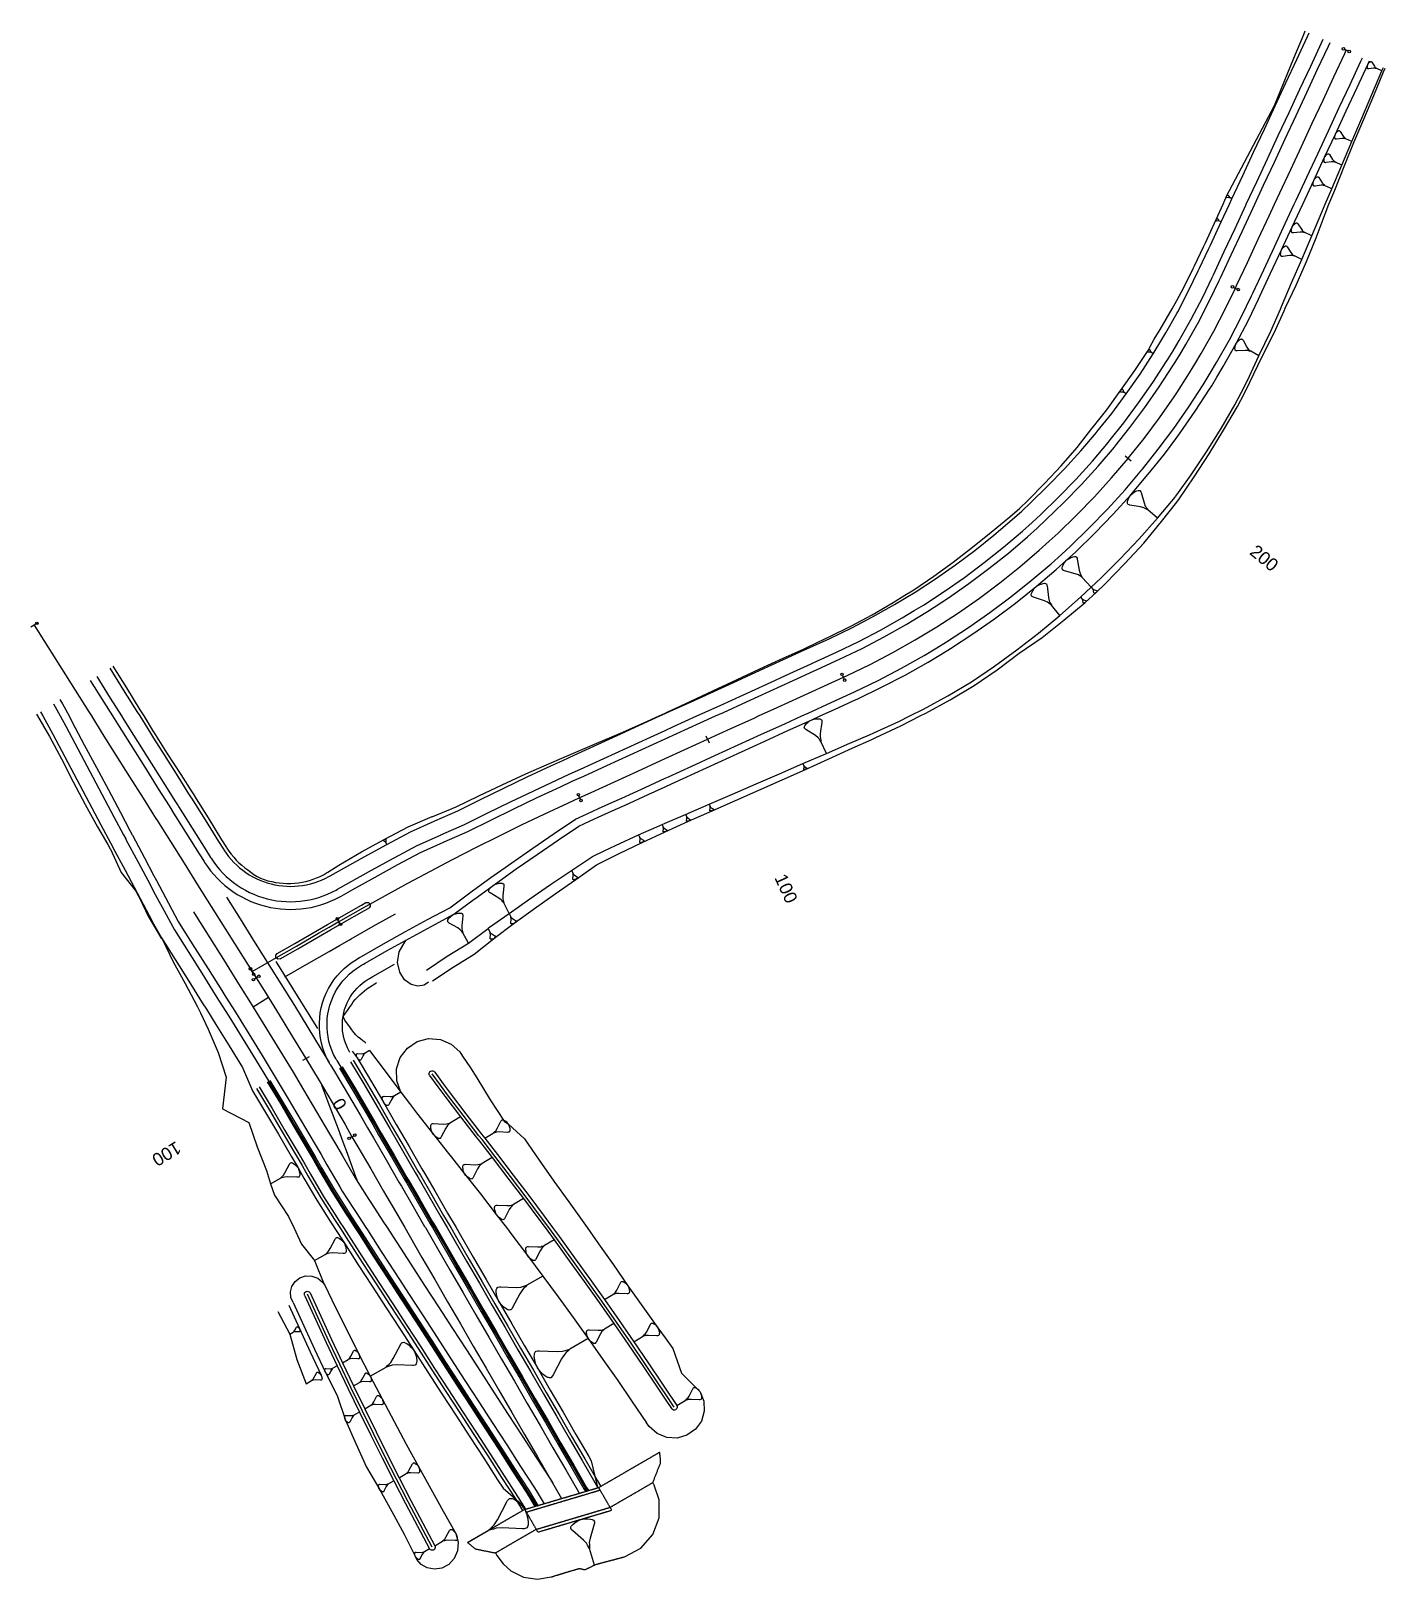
# Model space of a CAD drawing. Extents: x 385876 to 386141, y 802931 to 803234.
import ezdxf
from ezdxf.enums import TextEntityAlignment as Align

# ---------------------------------------------------------------- set-up
doc = ezdxf.new("R2010")
doc.units = 0
doc.layers.get('0').update_dxf_attribs({"linetype": 'CONTINUOUS'})
doc.styles.add('ARIAL', font='ARIAL.FON')

msp = doc.modelspace()

# ---------------------------------------------------------------- texts
at = {"color": 2, "style": 'ARIAL'}
for s, rotation, p in [('200', 320.537, (386115.6487, 803133.6812)), ('100', 294.528, (386023.5717, 803069.4529)), ('0', 299.947, (385936.9404, 803025.6096)), ('100', 211.112, (385905.6902, 803014.8481))]:
    msp.add_text(s, height=2.5, rotation=rotation, dxfattribs=at).set_placement(p, align=Align.TOP_LEFT)

# ---------------------------------------------------------------- linework, layer by layer
at = {"color": 1}
for p, q in [((386132.8034, 803230.2867), (386133.4921, 803229.9658)), ((386111.1217, 803183.7571), (386111.8104, 803183.4361)), ((386034.6691, 803107.9104), (386034.9845, 803107.2192)), ((385983.4485, 803083.7019), (385983.1331, 803084.3931)), ((385936.4089, 803059.4875), (385936.0296, 803060.1459)), ((385919.4463, 803049.715), (385919.067, 803050.3733)), ((385919.72, 803048.5941), (385920.3631, 803048.9986)), ((385938.4501, 803017.5875), (385939.1075, 803017.9685)), ((385993.5596, 802965.9795), (385996.3778, 802961.8338)), ((386000, 802968.6476), (386002.2611, 802965.2438)), ((385956.6274, 802944.5735), (385959.1016, 802940.2285))]:
    msp.add_line(p, q, dxfattribs=at)
at = {"color": 7}
for p, q in [((386137.2521, 803226.7269), (386137.2615, 803226.8948)), ((386137.2692, 803226.6157), (386137.2521, 803226.7269)), ((386137.2615, 803226.8948), (386137.2727, 803226.9929)), ((386137.2843, 803226.5742), (386137.2692, 803226.6157)), ((386137.2727, 803226.9929), (386137.2972, 803227.1193)), ((386137.2994, 803226.5327), (386137.2843, 803226.5742)), ((386137.2972, 803227.1193), (386137.3612, 803227.3305)), ((386137.3428, 803226.478), (386137.2994, 803226.5327)), ((386137.3711, 803226.4649), (386137.3428, 803226.478)), ((386137.3612, 803227.3305), (386137.4818, 803227.5154)), ((386137.4692, 803226.4536), (386137.3711, 803226.4649)), ((386137.539, 803226.4555), (386137.4692, 803226.4536)), ((386137.4818, 803227.5154), (386137.5628, 803227.6154)), ((386138.4574, 803226.5786), (386137.539, 803226.4555)), ((386137.5628, 803227.6154), (386137.6307, 803227.6871)), ((386137.6307, 803227.6871), (386137.7532, 803227.8023)), ((386137.7532, 803227.8023), (386137.8494, 803227.8608)), ((386137.8494, 803227.8608), (386137.8909, 803227.8759)), ((386137.8909, 803227.8759), (386137.9323, 803227.891)), ((386137.9323, 803227.891), (386138.0021, 803227.8929)), ((386138.0021, 803227.8929), (386138.0304, 803227.8797)), ((386138.0304, 803227.8797), (386138.1021, 803227.8119)), ((386138.1021, 803227.8119), (386138.1455, 803227.7572)), ((386138.1455, 803227.7572), (386138.642, 803226.9748)), ((386138.7365, 803226.5863), (386138.4574, 803226.5786)), ((386138.642, 803226.9748), (386138.8156, 803226.7561)), ((386138.8629, 803226.5619), (386138.7365, 803226.5863)), ((386138.8156, 803226.7561), (386138.9156, 803226.6751)), ((386138.9893, 803226.5374), (386138.8629, 803226.5619)), ((386138.9156, 803226.6751), (386139.0156, 803226.594)), ((386139.1156, 803226.513), (386138.9893, 803226.5374)), ((386139.0156, 803226.594), (386139.1156, 803226.513)), ((386140.106, 803226.0515), (386139.1156, 803226.513)), ((386131.0256, 803213.7342), (386131.1662, 803213.9497)), ((386131.1662, 803213.9497), (386131.2607, 803214.0663)), ((386131.2607, 803214.0663), (386131.3398, 803214.1499)), ((386131.3398, 803214.1499), (386131.4826, 803214.284)), ((386131.4826, 803214.284), (386131.5947, 803214.3523)), ((386131.5947, 803214.3523), (386131.643, 803214.3699)), ((386131.643, 803214.3699), (386131.6914, 803214.3875)), ((386131.6914, 803214.3875), (386131.7727, 803214.3897)), ((386131.7727, 803214.3897), (386131.8057, 803214.3744)), ((386131.8057, 803214.3744), (386131.8893, 803214.2953)), ((386131.8893, 803214.2953), (386131.9399, 803214.2315)), ((386131.9399, 803214.2315), (386132.5186, 803213.3195)), ((386130.8985, 803213.0306), (386130.9094, 803213.2263)), ((386130.9184, 803212.9009), (386130.8985, 803213.0306)), ((386130.9094, 803213.2263), (386130.9225, 803213.3406)), ((386130.936, 803212.8526), (386130.9184, 803212.9009)), ((386130.9225, 803213.3406), (386130.951, 803213.4879)), ((386130.9536, 803212.8042), (386130.936, 803212.8526)), ((386130.951, 803213.4879), (386131.0256, 803213.7342)), ((386131.0042, 803212.7405), (386130.9536, 803212.8042)), ((386131.0372, 803212.7251), (386131.0042, 803212.7405)), ((386131.1515, 803212.712), (386131.0372, 803212.7251)), ((386131.2328, 803212.7142), (386131.1515, 803212.712)), ((386132.3034, 803212.8578), (386131.2328, 803212.7142)), ((386132.6287, 803212.8667), (386132.3034, 803212.8578)), ((386132.5186, 803213.3195), (386132.721, 803213.0646)), ((386132.7761, 803212.8382), (386132.6287, 803212.8667)), ((386132.721, 803213.0646), (386132.8375, 803212.9702)), ((386132.9234, 803212.8097), (386132.7761, 803212.8382)), ((386132.8375, 803212.9702), (386132.9541, 803212.8757)), ((386133.0707, 803212.7812), (386132.9234, 803212.8097)), ((386132.9541, 803212.8757), (386133.0707, 803212.7812)), ((386134.2251, 803212.2433), (386133.0707, 803212.7812)), ((386128.7806, 803208.4652), (386128.792, 803208.6701)), ((386128.8014, 803208.3294), (386128.7806, 803208.4652)), ((386128.792, 803208.6701), (386128.8058, 803208.7899)), ((386128.8199, 803208.2787), (386128.8014, 803208.3294)), ((386128.8058, 803208.7899), (386128.8356, 803208.9441)), ((386128.8383, 803208.2281), (386128.8199, 803208.2787)), ((386128.8356, 803208.9441), (386128.9138, 803209.2021)), ((386128.8913, 803208.1613), (386128.8383, 803208.2281)), ((386128.9259, 803208.1452), (386128.8913, 803208.1613)), ((386128.9138, 803209.2021), (386129.061, 803209.4278)), ((386129.0456, 803208.1315), (386128.9259, 803208.1452)), ((386129.1308, 803208.1338), (386129.0456, 803208.1315)), ((386129.061, 803209.4278), (386129.1599, 803209.5499)), ((386130.2521, 803208.2841), (386129.1308, 803208.1338)), ((386129.1599, 803209.5499), (386129.2428, 803209.6374)), ((386129.2428, 803209.6374), (386129.3924, 803209.778)), ((386129.3924, 803209.778), (386129.5097, 803209.8494)), ((386129.5097, 803209.8494), (386129.5604, 803209.8679)), ((386129.5604, 803209.8679), (386129.611, 803209.8863)), ((386129.611, 803209.8863), (386129.6962, 803209.8887)), ((386129.6962, 803209.8887), (386129.7308, 803209.8726)), ((386129.7308, 803209.8726), (386129.8183, 803209.7897)), ((386129.8183, 803209.7897), (386129.8713, 803209.723)), ((386129.8713, 803209.723), (386130.4774, 803208.7678)), ((386130.5928, 803208.2935), (386130.2521, 803208.2841)), ((386130.4774, 803208.7678), (386130.6894, 803208.5008)), ((386130.7471, 803208.2637), (386130.5928, 803208.2935)), ((386130.6894, 803208.5008), (386130.8115, 803208.4019)), ((386130.9014, 803208.2338), (386130.7471, 803208.2637)), ((386130.8115, 803208.4019), (386130.9336, 803208.3029)), ((386131.0557, 803208.204), (386130.9014, 803208.2338)), ((386130.9336, 803208.3029), (386131.0557, 803208.204)), ((386132.2648, 803207.6406), (386131.0557, 803208.204)), ((386126.8019, 803204.67), (386126.9558, 803204.9059)), ((386126.9558, 803204.9059), (386127.0592, 803205.0335)), ((386127.0592, 803205.0335), (386127.1458, 803205.125)), ((386127.1458, 803205.125), (386127.3021, 803205.2719)), ((386127.3021, 803205.2719), (386127.4248, 803205.3466)), ((386127.4248, 803205.3466), (386127.4778, 803205.3659)), ((386127.4778, 803205.3659), (386127.5307, 803205.3852)), ((386127.5307, 803205.3852), (386127.6198, 803205.3876)), ((386127.6198, 803205.3876), (386127.6559, 803205.3708)), ((386127.6559, 803205.3708), (386127.7474, 803205.2842)), ((386127.7474, 803205.2842), (386127.8028, 803205.2144)), ((386127.8028, 803205.2144), (386128.4363, 803204.216)), ((386109.7989, 803201.6521), (386109.8296, 803201.69)), ((386109.8296, 803201.69), (386109.8554, 803201.7172)), ((386109.8554, 803201.7172), (386109.9019, 803201.7609)), ((386109.9019, 803201.7609), (386109.9384, 803201.7831)), ((386109.9384, 803201.7831), (386109.9541, 803201.7889)), ((386109.9541, 803201.7889), (386109.9698, 803201.7946)), ((386109.9698, 803201.7946), (386109.9963, 803201.7953)), ((386109.9963, 803201.7953), (386110.0071, 803201.7903)), ((386110.0071, 803201.7903), (386110.0343, 803201.7646)), ((386110.0343, 803201.7646), (386110.0507, 803201.7438)), ((386110.0507, 803201.7438), (386110.2391, 803201.4469)), ((386126.6628, 803203.8997), (386126.6747, 803204.1139)), ((386126.6845, 803203.7578), (386126.6628, 803203.8997)), ((386126.6747, 803204.1139), (386126.689, 803204.2391)), ((386126.7038, 803203.7048), (386126.6845, 803203.7578)), ((386126.689, 803204.2391), (386126.7202, 803204.4004)), ((386126.7231, 803203.6519), (386126.7038, 803203.7048)), ((386126.7202, 803204.4004), (386126.8019, 803204.67)), ((386126.7785, 803203.5821), (386126.7231, 803203.6519)), ((386126.8146, 803203.5653), (386126.7785, 803203.5821)), ((386126.9397, 803203.5509), (386126.8146, 803203.5653)), ((386127.0288, 803203.5534), (386126.9397, 803203.5509)), ((386128.2007, 803203.7105), (386127.0288, 803203.5534)), ((386128.5569, 803203.7203), (386128.2007, 803203.7105)), ((386128.4363, 803204.216), (386128.6579, 803203.937)), ((386128.7182, 803203.6891), (386128.5569, 803203.7203)), ((386128.6579, 803203.937), (386128.7855, 803203.8336)), ((386128.8794, 803203.6579), (386128.7182, 803203.6891)), ((386128.7855, 803203.8336), (386128.9131, 803203.7302)), ((386129.0407, 803203.6267), (386128.8794, 803203.6579)), ((386128.9131, 803203.7302), (386129.0407, 803203.6267)), ((386130.3045, 803203.0378), (386129.0407, 803203.6267)), ((386109.7117, 803201.3529), (386109.7153, 803201.4166)), ((386109.7182, 803201.3107), (386109.7117, 803201.3529)), ((386109.7153, 803201.4166), (386109.7195, 803201.4538)), ((386109.7239, 803201.2949), (386109.7182, 803201.3107)), ((386109.7195, 803201.4538), (386109.7288, 803201.5017)), ((386109.7297, 803201.2792), (386109.7239, 803201.2949)), ((386109.7288, 803201.5017), (386109.7531, 803201.5819)), ((386109.7461, 803201.2584), (386109.7297, 803201.2792)), ((386109.7569, 803201.2534), (386109.7461, 803201.2584)), ((386109.7531, 803201.5819), (386109.7989, 803201.6521)), ((386109.7941, 803201.2492), (386109.7569, 803201.2534)), ((386109.8206, 803201.2499), (386109.7941, 803201.2492)), ((386110.1691, 803201.2966), (386109.8206, 803201.2499)), ((386110.275, 803201.2995), (386110.1691, 803201.2966)), ((386110.2391, 803201.4469), (386110.305, 803201.3639)), ((386110.323, 803201.2902), (386110.275, 803201.2995)), ((386110.305, 803201.3639), (386110.343, 803201.3332)), ((386110.3709, 803201.281), (386110.323, 803201.2902)), ((386110.343, 803201.3332), (386110.3809, 803201.3024)), ((386110.4189, 803201.2717), (386110.3709, 803201.281)), ((386110.3809, 803201.3024), (386110.4189, 803201.2717)), ((386110.7947, 803201.0966), (386110.4189, 803201.2717)), ((386107.67, 803196.8042), (386107.6733, 803196.8637)), ((386107.676, 803196.7647), (386107.67, 803196.8042)), ((386107.6733, 803196.8637), (386107.6773, 803196.8986)), ((386107.6814, 803196.75), (386107.676, 803196.7647)), ((386107.6773, 803196.8986), (386107.686, 803196.9434)), ((386107.6868, 803196.7352), (386107.6814, 803196.75)), ((386107.686, 803196.9434), (386107.7087, 803197.0184)), ((386107.7022, 803196.7158), (386107.6868, 803196.7352)), ((386107.7122, 803196.7112), (386107.7022, 803196.7158)), ((386107.7087, 803197.0184), (386107.7515, 803197.084)), ((386107.747, 803196.7072), (386107.7122, 803196.7112)), ((386107.7718, 803196.7078), (386107.747, 803196.7072)), ((386107.7515, 803197.084), (386107.7802, 803197.1195)), ((386108.0977, 803196.7515), (386107.7718, 803196.7078)), ((386107.7802, 803197.1195), (386107.8043, 803197.1449)), ((386107.8043, 803197.1449), (386107.8478, 803197.1858)), ((386107.8478, 803197.1858), (386107.8819, 803197.2066)), ((386107.8819, 803197.2066), (386107.8967, 803197.2119)), ((386107.8967, 803197.2119), (386107.9114, 803197.2173)), ((386107.9114, 803197.2173), (386107.9361, 803197.218)), ((386107.9361, 803197.218), (386107.9462, 803197.2133)), ((386107.9462, 803197.2133), (386107.9716, 803197.1892)), ((386107.9716, 803197.1892), (386107.987, 803197.1698)), ((386107.987, 803197.1698), (386108.1632, 803196.8921)), ((386108.1968, 803196.7543), (386108.0977, 803196.7515)), ((386108.1632, 803196.8921), (386108.2249, 803196.8145)), ((386108.2416, 803196.7456), (386108.1968, 803196.7543)), ((386108.2249, 803196.8145), (386108.2604, 803196.7858)), ((386108.2865, 803196.7369), (386108.2416, 803196.7456)), ((386108.2604, 803196.7858), (386108.2958, 803196.757)), ((386108.3313, 803196.7282), (386108.2865, 803196.7369)), ((386108.2958, 803196.757), (386108.3313, 803196.7282)), ((386108.6828, 803196.5645), (386108.3313, 803196.7282)), ((386122.5782, 803195.6057), (386122.7454, 803195.8621)), ((386122.7454, 803195.8621), (386122.8578, 803196.0007)), ((386122.8578, 803196.0007), (386122.9518, 803196.1002)), ((386122.9518, 803196.1002), (386123.1217, 803196.2598)), ((386123.1217, 803196.2598), (386123.255, 803196.3409)), ((386123.255, 803196.3409), (386123.3126, 803196.3619)), ((386123.3126, 803196.3619), (386123.3701, 803196.3828)), ((386123.3701, 803196.3828), (386123.4668, 803196.3855)), ((386123.4668, 803196.3855), (386123.5061, 803196.3672)), ((386123.5061, 803196.3672), (386123.6055, 803196.2731)), ((386123.6055, 803196.2731), (386123.6657, 803196.1973)), ((386123.6657, 803196.1973), (386124.354, 803195.1125)), ((386122.427, 803194.7689), (386122.4399, 803195.0016)), ((386122.4506, 803194.6146), (386122.427, 803194.7689)), ((386122.4399, 803195.0016), (386122.4556, 803195.1376)), ((386122.4716, 803194.5571), (386122.4506, 803194.6146)), ((386122.4556, 803195.1376), (386122.4894, 803195.3128)), ((386122.4925, 803194.4996), (386122.4716, 803194.5571)), ((386122.4894, 803195.3128), (386122.5782, 803195.6057)), ((386122.5527, 803194.4238), (386122.4925, 803194.4996)), ((386122.5919, 803194.4055), (386122.5527, 803194.4238)), ((386122.7279, 803194.3899), (386122.5919, 803194.4055)), ((386122.8247, 803194.3925), (386122.7279, 803194.3899)), ((386124.0981, 803194.5632), (386122.8247, 803194.3925)), ((386124.4851, 803194.5739), (386124.0981, 803194.5632)), ((386124.354, 803195.1125), (386124.5947, 803194.8093)), ((386124.6603, 803194.54), (386124.4851, 803194.5739)), ((386124.5947, 803194.8093), (386124.7334, 803194.697)), ((386124.8355, 803194.5061), (386124.6603, 803194.54)), ((386124.7334, 803194.697), (386124.8721, 803194.5846)), ((386125.0107, 803194.4722), (386124.8355, 803194.5061)), ((386124.8721, 803194.5846), (386125.0107, 803194.4722)), ((386126.3839, 803193.8324), (386125.0107, 803194.4722)), ((386120.3091, 803190.2034), (386120.3226, 803190.4454)), ((386120.3337, 803190.043), (386120.3091, 803190.2034)), ((386120.3226, 803190.4454), (386120.3388, 803190.5868)), ((386120.3555, 803189.9832), (386120.3337, 803190.043)), ((386120.3388, 803190.5868), (386120.3741, 803190.769)), ((386120.3773, 803189.9234), (386120.3555, 803189.9832)), ((386120.3741, 803190.769), (386120.4663, 803191.0736)), ((386120.4398, 803189.8446), (386120.3773, 803189.9234)), ((386120.4806, 803189.8256), (386120.4398, 803189.8446)), ((386120.4663, 803191.0736), (386120.6402, 803191.3402)), ((386120.622, 803189.8093), (386120.4806, 803189.8256)), ((386120.7226, 803189.8121), (386120.622, 803189.8093)), ((386120.6402, 803191.3402), (386120.757, 803191.4844)), ((386122.0467, 803189.9896), (386120.7226, 803189.8121)), ((386120.757, 803191.4844), (386120.8549, 803191.5877)), ((386120.8549, 803191.5877), (386121.0315, 803191.7537)), ((386121.0315, 803191.7537), (386121.1701, 803191.8381)), ((386121.1701, 803191.8381), (386121.2299, 803191.8599)), ((386121.2299, 803191.8599), (386121.2897, 803191.8816)), ((386121.2897, 803191.8816), (386121.3903, 803191.8844)), ((386121.3903, 803191.8844), (386121.4311, 803191.8654)), ((386121.4311, 803191.8654), (386121.5345, 803191.7676)), ((386121.5345, 803191.7676), (386121.5971, 803191.6888)), ((386121.5971, 803191.6888), (386122.3129, 803190.5608)), ((386122.4491, 803190.0007), (386122.0467, 803189.9896)), ((386122.3129, 803190.5608), (386122.5632, 803190.2455)), ((386122.6313, 803189.9655), (386122.4491, 803190.0007)), ((386122.5632, 803190.2455), (386122.7074, 803190.1287)), ((386122.8135, 803189.9302), (386122.6313, 803189.9655)), ((386122.7074, 803190.1287), (386122.8515, 803190.0118)), ((386122.9957, 803189.895), (386122.8135, 803189.9302)), ((386122.8515, 803190.0118), (386122.9957, 803189.895)), ((386124.4236, 803189.2296), (386122.9957, 803189.895)), ((386094.3633, 803171.3589), (386094.3988, 803171.4388)), ((386094.3988, 803171.4388), (386094.4553, 803171.5055)), ((386094.4553, 803171.5055), (386094.492, 803171.5408)), ((386094.492, 803171.5408), (386094.5222, 803171.5656)), ((386094.5222, 803171.5656), (386094.576, 803171.6048)), ((386094.576, 803171.6048), (386094.6167, 803171.6231)), ((386094.6167, 803171.6231), (386094.6337, 803171.627)), ((386094.6337, 803171.627), (386094.6507, 803171.6309)), ((386094.6507, 803171.6309), (386094.6782, 803171.6282)), ((386094.6782, 803171.6282), (386094.6887, 803171.6216)), ((386094.6887, 803171.6216), (386094.7135, 803171.5915)), ((386094.7135, 803171.5915), (386094.7279, 803171.5678)), ((386094.7279, 803171.5678), (386094.8845, 803171.2361)), ((386111.3863, 803171.8101), (386111.4186, 803172.0877)), ((386111.4034, 803171.6237), (386111.3863, 803171.8101)), ((386111.4243, 803171.5534), (386111.4034, 803171.6237)), ((386111.4186, 803172.0877), (386111.4471, 803172.2493)), ((386111.4452, 803171.483), (386111.4243, 803171.5534)), ((386111.5118, 803171.3879), (386111.4452, 803171.483)), ((386111.4471, 803172.2493), (386111.5004, 803172.4566)), ((386111.5004, 803172.4566), (386111.6278, 803172.8008)), ((386111.6278, 803172.8008), (386111.8465, 803173.0955)), ((386113.3715, 803171.443), (386111.835, 803171.3309)), ((386111.8465, 803173.0955), (386111.991, 803173.2534)), ((386111.991, 803173.2534), (386112.1108, 803173.3655)), ((386112.1108, 803173.3655), (386112.3257, 803173.5443)), ((386112.3257, 803173.5443), (386112.4912, 803173.6318)), ((386112.4912, 803173.6318), (386112.5615, 803173.6527)), ((386112.5615, 803173.6527), (386112.6319, 803173.6736)), ((386112.6319, 803173.6736), (386112.7479, 803173.6698)), ((386112.7479, 803173.6698), (386112.7935, 803173.6451)), ((386112.7935, 803173.6451), (386112.9057, 803173.5253)), ((386112.9057, 803173.5253), (386112.9722, 803173.4302)), ((386112.9722, 803173.4302), (386113.7176, 803172.0819)), ((386113.8355, 803171.4278), (386113.3715, 803171.443)), ((386113.7176, 803172.0819), (386113.9838, 803171.7016)), ((386114.0428, 803171.3745), (386113.8355, 803171.4278)), ((386113.9838, 803171.7016), (386114.1417, 803171.5571)), ((386114.1417, 803171.5571), (386114.2995, 803171.4125)), ((386094.3263, 803171.2071), (386094.3382, 803171.2725)), ((386094.3276, 803171.1625), (386094.3263, 803171.2071)), ((386094.3314, 803171.1455), (386094.3276, 803171.1625)), ((386094.3353, 803171.1284), (386094.3314, 803171.1455)), ((386094.3497, 803171.1048), (386094.3353, 803171.1284)), ((386094.3382, 803171.2725), (386094.3475, 803171.3105)), ((386094.3475, 803171.3105), (386094.3633, 803171.3589)), ((386094.3602, 803171.0983), (386094.3497, 803171.1048)), ((386094.3982, 803171.089), (386094.3602, 803171.0983)), ((386094.4257, 803171.0863), (386094.3982, 803171.089)), ((386094.7925, 803171.0896), (386094.4257, 803171.0863)), ((386094.9025, 803171.0789), (386094.7925, 803171.0896)), ((386094.8845, 803171.2361), (386094.9419, 803171.1417)), ((386094.9509, 803171.063), (386094.9025, 803171.0789)), ((386094.9419, 803171.1417), (386094.9772, 803171.1049)), ((386094.9994, 803171.0472), (386094.9509, 803171.063)), ((386094.9772, 803171.1049), (386095.0125, 803171.0682)), ((386095.0478, 803171.0314), (386094.9994, 803171.0472)), ((386095.0125, 803171.0682), (386095.0478, 803171.0314)), ((386095.4142, 803170.8014), (386095.0478, 803171.0314)), ((386111.5574, 803171.3632), (386111.5118, 803171.3879)), ((386111.719, 803171.3347), (386111.5574, 803171.3632)), ((386111.835, 803171.3309), (386111.719, 803171.3347)), ((386114.2501, 803171.3213), (386114.0428, 803171.3745)), ((386114.4573, 803171.268), (386114.2501, 803171.3213)), ((386114.2995, 803171.4125), (386114.4573, 803171.268)), ((386116.0546, 803170.4028), (386114.4573, 803171.268)), ((386088.9929, 803163.3884), (386088.9946, 803163.4355)), ((386088.9958, 803163.3701), (386088.9929, 803163.3884)), ((386088.9946, 803163.4355), (386089.0116, 803163.5039)), ((386088.9988, 803163.3519), (386088.9958, 803163.3701)), ((386089.0124, 803163.326), (386088.9988, 803163.3519)), ((386089.0116, 803163.5039), (386089.024, 803163.5434)), ((386089.023, 803163.3183), (386089.0124, 803163.326)), ((386089.0625, 803163.306), (386089.023, 803163.3183)), ((386089.024, 803163.5434), (386089.044, 803163.5935)), ((386089.044, 803163.5935), (386089.0869, 803163.6754)), ((386089.0913, 803163.3013), (386089.0625, 803163.306)), ((386089.0869, 803163.6754), (386089.1511, 803163.7421)), ((386089.479, 803163.2798), (386089.0913, 803163.3013)), ((386089.1511, 803163.7421), (386089.1923, 803163.7768)), ((386089.1923, 803163.7768), (386089.2258, 803163.801)), ((386089.2258, 803163.801), (386089.2853, 803163.8388)), ((386089.2853, 803163.8388), (386089.3295, 803163.8553)), ((386089.3295, 803163.8553), (386089.3478, 803163.8583)), ((386089.3478, 803163.8583), (386089.366, 803163.8612)), ((386089.366, 803163.8612), (386089.3949, 803163.8566)), ((386089.3949, 803163.8566), (386089.4055, 803163.8489)), ((386089.4055, 803163.8489), (386089.4297, 803163.8153)), ((386089.4297, 803163.8153), (386089.4433, 803163.7894)), ((386089.4433, 803163.7894), (386089.5862, 803163.4284)), ((386089.5945, 803163.261), (386089.479, 803163.2798)), ((386089.5862, 803163.4284), (386089.6405, 803163.3247)), ((386089.6446, 803163.241), (386089.5945, 803163.261)), ((386089.6405, 803163.3247), (386089.6753, 803163.2835)), ((386089.6947, 803163.2211), (386089.6446, 803163.241)), ((386089.6753, 803163.2835), (386089.71, 803163.2423)), ((386089.7448, 803163.2011), (386089.6947, 803163.2211)), ((386089.71, 803163.2423), (386089.7448, 803163.2011)), ((386090.1163, 803162.9333), (386089.7448, 803163.2011)), ((386090.3561, 803141.7145), (386090.3902, 803141.9702)), ((386090.3626, 803141.6135), (386090.3561, 803141.7145)), ((386090.3691, 803141.5126), (386090.3626, 803141.6135)), ((386090.4294, 803141.3644), (386090.3691, 803141.5126)), ((386090.3902, 803141.9702), (386090.5188, 803142.3333)), ((386090.4831, 803141.3172), (386090.4294, 803141.3644)), ((386090.6916, 803141.2292), (386090.4831, 803141.3172)), ((386090.5188, 803142.3333), (386090.6067, 803142.5418)), ((386090.6067, 803142.5418), (386090.7418, 803142.804)), ((386090.8463, 803141.1886), (386090.6916, 803141.2292)), ((386090.7418, 803142.804), (386091.0186, 803143.2275)), ((386092.9455, 803140.8681), (386090.8463, 803141.1886)), ((386091.0186, 803143.2275), (386091.4029, 803143.5565)), ((386091.4029, 803143.5565), (386091.6455, 803143.7243)), ((386091.6455, 803143.7243), (386091.8409, 803143.8383)), ((386091.8409, 803143.8383), (386092.1845, 803144.0126)), ((386092.1845, 803144.0126), (386092.4336, 803144.0794)), ((386092.4336, 803144.0794), (386092.5346, 803144.0859)), ((386092.5346, 803144.0859), (386092.6356, 803144.0925)), ((386092.6356, 803144.0925), (386092.7903, 803144.0518)), ((386092.7903, 803144.0518), (386092.844, 803144.0045)), ((386092.844, 803144.0045), (386092.9581, 803143.8091)), ((386092.9581, 803143.8091), (386093.0183, 803143.661)), ((386093.0183, 803143.661), (386093.6066, 803141.6206)), ((386093.6066, 803141.6206), (386093.8477, 803141.0278)), ((386093.5644, 803140.7053), (386092.9455, 803140.8681)), ((386093.8266, 803140.5702), (386093.5644, 803140.7053)), ((386094.0888, 803140.4351), (386093.8266, 803140.5702)), ((386093.8477, 803141.0278), (386094.0154, 803140.7852)), ((386094.0154, 803140.7852), (386094.1832, 803140.5426)), ((386094.351, 803140.3), (386094.0888, 803140.4351)), ((386094.1832, 803140.5426), (386094.351, 803140.3)), ((386096.2322, 803138.6473), (386094.351, 803140.3)), ((386077.6048, 803128.9651), (386077.6693, 803129.2236)), ((386077.6693, 803129.2236), (386077.8429, 803129.5816)), ((386077.8429, 803129.5816), (386077.9571, 803129.7854)), ((386077.9571, 803129.7854), (386078.1259, 803130.039)), ((386078.1259, 803130.039), (386078.4586, 803130.4419)), ((386078.4586, 803130.4419), (386078.8907, 803130.7355)), ((386078.8907, 803130.7355), (386079.159, 803130.8798)), ((386079.159, 803130.8798), (386079.3726, 803130.9744)), ((386079.3726, 803130.9744), (386079.7453, 803131.1139)), ((386079.7453, 803131.1139), (386080.0087, 803131.1539)), ((386080.0087, 803131.1539), (386080.1131, 803131.149)), ((386080.1131, 803131.149), (386080.2174, 803131.1441)), ((386080.2174, 803131.1441), (386080.3716, 803131.0846)), ((386080.3716, 803131.0846), (386080.4213, 803131.0299)), ((386080.4213, 803131.0299), (386080.5159, 803130.8163)), ((386080.5159, 803130.8163), (386080.5608, 803130.6573)), ((386080.5608, 803130.6573), (386080.9303, 803128.4955)), ((386077.5951, 803128.7563), (386077.6, 803128.8607)), ((386077.6399, 803128.5973), (386077.5951, 803128.7563)), ((386077.6, 803128.8607), (386077.6048, 803128.9651)), ((386077.6897, 803128.5427), (386077.6399, 803128.5973)), ((386077.8935, 803128.4285), (386077.6897, 803128.5427)), ((386078.0477, 803128.369), (386077.8935, 803128.4285)), ((386080.1654, 803127.7991), (386078.0477, 803128.369)), ((386080.7819, 803127.561), (386080.1654, 803127.7991)), ((386081.0355, 803127.3922), (386080.7819, 803127.561)), ((386080.9303, 803128.4955), (386081.1097, 803127.8595)), ((386081.2891, 803127.2234), (386081.0355, 803127.3922)), ((386081.1097, 803127.8595), (386081.254, 803127.5912)), ((386081.254, 803127.5912), (386081.3984, 803127.3229)), ((386081.5427, 803127.0547), (386081.2891, 803127.2234)), ((386081.3984, 803127.3229), (386081.5427, 803127.0547)), ((386083.2838, 803125.1425), (386081.5427, 803127.0547)), ((386071.5491, 803123.6138), (386071.5593, 803123.7199)), ((386071.5868, 803123.4496), (386071.5491, 803123.6138)), ((386071.5593, 803123.7199), (386071.5694, 803123.826)), ((386071.5694, 803123.826), (386071.6479, 803124.0862)), ((386071.6348, 803123.3914), (386071.5868, 803123.4496)), ((386071.8368, 803123.265), (386071.6348, 803123.3914)), ((386071.6479, 803124.0862), (386071.8427, 803124.4423)), ((386071.9909, 803123.1966), (386071.8368, 803123.265)), ((386071.8427, 803124.4423), (386071.9692, 803124.6443)), ((386071.9692, 803124.6443), (386072.1538, 803124.8943)), ((386074.1202, 803122.5104), (386071.9909, 803123.1966)), ((386072.1538, 803124.8943), (386072.5128, 803125.2881)), ((386072.5128, 803125.2881), (386072.9678, 803125.5657)), ((386072.9678, 803125.5657), (386073.2483, 803125.6994)), ((386073.2483, 803125.6994), (386073.4707, 803125.7852)), ((386073.4707, 803125.7852), (386073.8574, 803125.9087)), ((386073.8574, 803125.9087), (386074.1277, 803125.9363)), ((386074.1277, 803125.9363), (386074.2338, 803125.9261)), ((386074.2338, 803125.9261), (386074.3399, 803125.9159)), ((386074.3399, 803125.9159), (386074.494, 803125.8476)), ((386074.494, 803125.8476), (386074.5419, 803125.7895)), ((386074.5419, 803125.7895), (386074.6277, 803125.5671)), ((386074.6277, 803125.5671), (386074.6655, 803125.4028)), ((386074.6655, 803125.4028), (386074.9342, 803123.1819)), ((386074.9342, 803123.1819), (386075.0853, 803122.5249)), ((386081.2084, 803123.218), (386081.5369, 803122.8448)), ((386083.2838, 803125.1425), (386083.6253, 803124.7675)), ((386083.6253, 803124.7675), (386083.675, 803124.7344)), ((386083.6536, 803124.7149), (386083.6253, 803124.7675)), ((386083.6819, 803124.6623), (386083.6536, 803124.7149)), ((386083.675, 803124.7344), (386083.7248, 803124.7013)), ((386083.7102, 803124.6097), (386083.6819, 803124.6623)), ((386083.7454, 803124.4849), (386083.7102, 803124.6097)), ((386083.7248, 803124.7013), (386083.7745, 803124.6682)), ((386083.8179, 803124.061), (386083.7454, 803124.4849)), ((386083.7745, 803124.6682), (386083.8954, 803124.6215)), ((386083.8267, 803124.0298), (386083.8179, 803124.061)), ((386083.8452, 803123.9879), (386083.8267, 803124.0298)), ((386083.855, 803123.9772), (386083.8452, 803123.9879)), ((386083.8852, 803123.9655), (386083.855, 803123.9772)), ((386083.9057, 803123.9645), (386083.8852, 803123.9655)), ((386083.8954, 803124.6215), (386084.3107, 803124.5097)), ((386083.9261, 803123.9636), (386083.9057, 803123.9645)), ((386083.9778, 803123.9714), (386083.9261, 803123.9636)), ((386084.0509, 803123.9988), (386083.9778, 803123.9714)), ((386084.0928, 803124.0173), (386084.0509, 803123.9988)), ((386084.1454, 803124.0456), (386084.0928, 803124.0173)), ((386084.2302, 803124.1032), (386084.1454, 803124.0456)), ((386084.2954, 803124.1822), (386084.2302, 803124.1032)), ((386084.3285, 803124.2319), (386084.2954, 803124.1822)), ((386084.3107, 803124.5097), (386084.341, 803124.4981)), ((386084.3509, 803124.2719), (386084.3285, 803124.2319)), ((386084.341, 803124.4981), (386084.381, 803124.4757)), ((386084.385, 803124.3421), (386084.3509, 803124.2719)), ((386084.381, 803124.4757), (386084.3907, 803124.465)), ((386084.3976, 803124.3928), (386084.385, 803124.3421)), ((386084.3907, 803124.465), (386084.3995, 803124.4338)), ((386084.3985, 803124.4133), (386084.3976, 803124.3928)), ((386084.3995, 803124.4338), (386084.3985, 803124.4133)), ((386074.7365, 803122.2371), (386074.1202, 803122.5104)), ((386074.9864, 803122.0525), (386074.7365, 803122.2371)), ((386075.2364, 803121.8679), (386074.9864, 803122.0525)), ((386075.0853, 803122.5249), (386075.219, 803122.2444)), ((386075.219, 803122.2444), (386075.3527, 803121.9638)), ((386075.4864, 803121.6833), (386075.2364, 803121.8679)), ((386075.3527, 803121.9638), (386075.4864, 803121.6833)), ((386077.165, 803119.6483), (386075.4864, 803121.6833)), ((386081.5369, 803122.8448), (386081.5852, 803122.8115)), ((386081.5638, 803122.7927), (386081.5369, 803122.8448)), ((386081.5907, 803122.7407), (386081.5638, 803122.7927)), ((386081.5852, 803122.8115), (386081.6334, 803122.7782)), ((386081.6176, 803122.6886), (386081.5907, 803122.7407)), ((386081.65, 803122.5658), (386081.6176, 803122.6886)), ((386081.6334, 803122.7782), (386081.6816, 803122.745)), ((386081.7141, 803122.149), (386081.65, 803122.5658)), ((386081.6816, 803122.745), (386081.7993, 803122.6972)), ((386081.7222, 803122.1183), (386081.7141, 803122.149)), ((386081.7397, 803122.0769), (386081.7222, 803122.1183)), ((386081.7491, 803122.0663), (386081.7397, 803122.0769)), ((386081.7785, 803122.0543), (386081.7491, 803122.0663)), ((386081.7985, 803122.0531), (386081.7785, 803122.0543)), ((386081.8186, 803122.0518), (386081.7985, 803122.0531)), ((386081.7993, 803122.6972), (386082.2046, 803122.5808)), ((386081.8694, 803122.0586), (386081.8186, 803122.0518)), ((386081.9414, 803122.0842), (386081.8694, 803122.0586)), ((386081.9828, 803122.1017), (386081.9414, 803122.0842)), ((386082.0349, 803122.1286), (386081.9828, 803122.1017)), ((386082.1189, 803122.1836), (386082.0349, 803122.1286)), ((386082.1841, 803122.26), (386082.1189, 803122.1836)), ((386082.2174, 803122.3082), (386082.1841, 803122.26)), ((386082.2046, 803122.5808), (386082.234, 803122.5689)), ((386082.24, 803122.347), (386082.2174, 803122.3082)), ((386082.234, 803122.5689), (386082.2728, 803122.5462)), ((386082.2746, 803122.4153), (386082.24, 803122.347)), ((386082.2728, 803122.5462), (386082.2822, 803122.5356)), ((386082.2878, 803122.4648), (386082.2746, 803122.4153)), ((386082.2822, 803122.5356), (386082.2903, 803122.5049)), ((386082.2891, 803122.4848), (386082.2878, 803122.4648)), ((386082.2903, 803122.5049), (386082.2891, 803122.4848)), ((385877.1394, 803100.341), (385877.3338, 803100)), ((385877.8739, 803100.8031), (385878.3161, 803100)), ((385998.8073, 803100), (386000, 803100.5506)), ((385998.9789, 803100), (386000, 803100.466)), ((386027.8658, 803098.7296), (386028.1044, 803098.9199)), ((386028.1044, 803098.9199), (386028.5451, 803099.2023)), ((386028.5451, 803099.2023), (386029.0473, 803099.3501)), ((386029.0473, 803099.3501), (386029.3474, 803099.4057)), ((386029.3474, 803099.4057), (386029.5802, 803099.4305)), ((386029.5802, 803099.4305), (386029.9784, 803099.4495)), ((386029.9784, 803099.4495), (386030.2419, 803099.407)), ((386030.2419, 803099.407), (386030.34, 803099.3704)), ((386030.34, 803099.3704), (386030.4381, 803099.3338)), ((386030.4381, 803099.3338), (386030.5669, 803099.2298)), ((386030.5669, 803099.2298), (386030.5976, 803099.1625)), ((386030.5976, 803099.1625), (386030.6225, 803098.9297)), ((386030.6225, 803098.9297), (386030.6166, 803098.7643)), ((386027.1995, 803097.6932), (386027.2054, 803097.8586)), ((386027.2302, 803097.6258), (386027.1995, 803097.6932)), ((386027.2054, 803097.8586), (386027.242, 803097.9567)), ((386027.3898, 803097.4545), (386027.2302, 803097.6258)), ((386027.242, 803097.9567), (386027.2786, 803098.0548)), ((386027.2786, 803098.0548), (386027.4192, 803098.2817)), ((386027.5186, 803097.3506), (386027.3898, 803097.4545)), ((386027.4192, 803098.2817), (386027.6945, 803098.57)), ((386029.3645, 803096.1586), (386027.5186, 803097.3506)), ((386027.6945, 803098.57), (386027.8658, 803098.7296)), ((386029.8797, 803095.7427), (386029.3645, 803096.1586)), ((386030.3074, 803096.5888), (386030.2838, 803095.9271)), ((386030.2838, 803095.9271), (386030.3394, 803095.627)), ((386030.6166, 803098.7643), (386030.3074, 803096.5888)), ((386030.07, 803095.5041), (386029.8797, 803095.7427)), ((386030.2603, 803095.2654), (386030.07, 803095.5041)), ((386030.4506, 803095.0268), (386030.2603, 803095.2654)), ((386030.3394, 803095.627), (386030.395, 803095.3269)), ((386030.395, 803095.3269), (386030.4506, 803095.0268)), ((386031.5262, 803092.6696), (386030.4506, 803095.0268)), ((386026.9366, 803090.6834), (386027.1211, 803090.2791)), ((386027.0926, 803089.6381), (386027.1456, 803090.0112)), ((386027.1211, 803090.2791), (386027.1537, 803090.2382)), ((386027.1306, 803090.2277), (386027.1211, 803090.2791)), ((386027.1401, 803090.1762), (386027.1306, 803090.2277)), ((386027.1497, 803090.1247), (386027.1401, 803090.1762)), ((386027.1456, 803090.0112), (386027.1497, 803090.1247)), ((386027.1537, 803090.2382), (386027.1863, 803090.1973)), ((386027.1863, 803090.1973), (386027.219, 803090.1563)), ((386027.219, 803090.1563), (386027.3073, 803090.085)), ((386027.3073, 803090.085), (386027.6239, 803089.8806)), ((386027.6239, 803089.8806), (386027.646, 803089.8628)), ((386027.6651, 803089.7598), (386027.6409, 803089.7209)), ((386027.646, 803089.8628), (386027.6734, 803089.8334)), ((386027.6713, 803089.7766), (386027.6651, 803089.7598)), ((386027.6776, 803089.7935), (386027.6713, 803089.7766)), ((386027.6734, 803089.8334), (386027.6786, 803089.8218)), ((386027.6786, 803089.8218), (386027.6776, 803089.7935)), ((386027.0916, 803089.6098), (386027.0926, 803089.6381)), ((386027.0958, 803089.5699), (386027.0916, 803089.6098)), ((386027.1011, 803089.5583), (386027.0958, 803089.5699)), ((386027.1232, 803089.5405), (386027.1011, 803089.5583)), ((386027.14, 803089.5342), (386027.1232, 803089.5405)), ((386027.1568, 803089.5279), (386027.14, 803089.5342)), ((386027.202, 803089.5206), (386027.1568, 803089.5279)), ((386027.2703, 803089.5239), (386027.202, 803089.5206)), ((386027.3102, 803089.5281), (386027.2703, 803089.5239)), ((386027.3617, 803089.5377), (386027.3102, 803089.5281)), ((386027.4478, 803089.563), (386027.3617, 803089.5377)), ((386027.5234, 803089.6115), (386027.4478, 803089.563)), ((386027.5644, 803089.6441), (386027.5234, 803089.6115)), ((386027.5937, 803089.6715), (386027.5644, 803089.6441)), ((386027.6409, 803089.7209), (386027.5937, 803089.6715)), ((386003.9884, 803080.7525), (386004.2011, 803080.2863)), ((386008.578, 803082.7387), (386008.7869, 803082.2809)), ((386008.7535, 803081.523), (386008.7547, 803081.5551)), ((386008.7584, 803081.4777), (386008.7535, 803081.523)), ((386008.7547, 803081.5551), (386008.8147, 803081.9775)), ((386008.7643, 803081.4647), (386008.7584, 803081.4777)), ((386008.7894, 803081.4445), (386008.7643, 803081.4647)), ((386008.7869, 803082.2809), (386008.8239, 803082.2345)), ((386008.7977, 803082.2226), (386008.7869, 803082.2809)), ((386008.8084, 803081.4374), (386008.7894, 803081.4445)), ((386008.8085, 803082.1643), (386008.7977, 803082.2226)), ((386008.8274, 803081.4303), (386008.8084, 803081.4374)), ((386008.8193, 803082.106), (386008.8085, 803082.1643)), ((386008.8147, 803081.9775), (386008.8193, 803082.106)), ((386008.8239, 803082.2345), (386008.8608, 803082.1882)), ((386008.8786, 803081.422), (386008.8274, 803081.4303)), ((386008.8608, 803082.1882), (386008.8978, 803082.1419)), ((386008.9559, 803081.4257), (386008.8786, 803081.422)), ((386008.8978, 803082.1419), (386008.9978, 803082.0611)), ((386009.0012, 803081.4305), (386008.9559, 803081.4257)), ((386008.9978, 803082.0611), (386009.3563, 803081.8296)), ((386009.0594, 803081.4413), (386009.0012, 803081.4305)), ((386009.157, 803081.47), (386009.0594, 803081.4413)), ((386009.2425, 803081.5249), (386009.157, 803081.47)), ((386009.2889, 803081.5618), (386009.2425, 803081.5249)), ((386009.3222, 803081.5928), (386009.2889, 803081.5618)), ((386009.3756, 803081.6488), (386009.3222, 803081.5928)), ((386009.3563, 803081.8296), (386009.3813, 803081.8094)), ((386009.4029, 803081.6929), (386009.3756, 803081.6488)), ((386009.3813, 803081.8094), (386009.4123, 803081.7762)), ((386009.41, 803081.7119), (386009.4029, 803081.6929)), ((386009.4171, 803081.731), (386009.41, 803081.7119)), ((386009.4123, 803081.7762), (386009.4183, 803081.7631)), ((386009.4183, 803081.7631), (386009.4171, 803081.731)), ((385999.3988, 803078.7663), (385999.6262, 803078.2679)), ((385999.5911, 803077.4777), (385999.6565, 803077.9377)), ((385999.6262, 803078.2679), (385999.6664, 803078.2175)), ((385999.6379, 803078.2045), (385999.6262, 803078.2679)), ((385999.6497, 803078.141), (385999.6379, 803078.2045)), ((385999.6614, 803078.0776), (385999.6497, 803078.141)), ((385999.6565, 803077.9377), (385999.6614, 803078.0776)), ((385999.6664, 803078.2175), (385999.7066, 803078.167)), ((385999.7066, 803078.167), (385999.7469, 803078.1165)), ((385999.7469, 803078.1165), (385999.8558, 803078.0286)), ((385999.8558, 803078.0286), (386000, 803077.9355)), ((386000, 803077.9355), (386000.2461, 803077.7766)), ((386000.2461, 803077.7766), (386000.2733, 803077.7546)), ((386000.2968, 803077.6277), (386000.2671, 803077.5798)), ((386000.2733, 803077.7546), (386000.307, 803077.7184)), ((386000.3046, 803077.6485), (386000.2968, 803077.6277)), ((386000.3123, 803077.6692), (386000.3046, 803077.6485)), ((386000.307, 803077.7184), (386000.3135, 803077.7042)), ((386000.3135, 803077.7042), (386000.3123, 803077.6692)), ((386004.1671, 803079.5144), (386004.1683, 803079.5471)), ((386004.172, 803079.4684), (386004.1671, 803079.5144)), ((386004.1683, 803079.5471), (386004.2295, 803079.9774)), ((386004.1781, 803079.4551), (386004.172, 803079.4684)), ((386004.2036, 803079.4345), (386004.1781, 803079.4551)), ((386004.2011, 803080.2863), (386004.2388, 803080.2391)), ((386004.2121, 803080.2269), (386004.2011, 803080.2863)), ((386004.223, 803079.4273), (386004.2036, 803079.4345)), ((386004.2231, 803080.1676), (386004.2121, 803080.2269)), ((386004.2424, 803079.42), (386004.223, 803079.4273)), ((386004.2341, 803080.1082), (386004.2231, 803080.1676)), ((386004.2295, 803079.9774), (386004.2341, 803080.1082)), ((386004.2388, 803080.2391), (386004.2764, 803080.1919)), ((386004.2945, 803079.4116), (386004.2424, 803079.42)), ((386004.2764, 803080.1919), (386004.314, 803080.1447)), ((386004.3733, 803079.4154), (386004.2945, 803079.4116)), ((386004.314, 803080.1447), (386004.4159, 803080.0625)), ((386004.4193, 803079.4203), (386004.3733, 803079.4154)), ((386004.4159, 803080.0625), (386004.781, 803079.8267)), ((386004.4787, 803079.4313), (386004.4193, 803079.4203)), ((386004.578, 803079.4605), (386004.4787, 803079.4313)), ((386004.6651, 803079.5164), (386004.578, 803079.4605)), ((386004.7123, 803079.554), (386004.6651, 803079.5164)), ((386004.7462, 803079.5855), (386004.7123, 803079.554)), ((386004.8006, 803079.6426), (386004.7462, 803079.5855)), ((386004.781, 803079.8267), (386004.8065, 803079.8062)), ((386004.8284, 803079.6874), (386004.8006, 803079.6426)), ((386004.8065, 803079.8062), (386004.838, 803079.7723)), ((386004.8357, 803079.7068), (386004.8284, 803079.6874)), ((386004.8429, 803079.7262), (386004.8357, 803079.7068)), ((386004.838, 803079.7723), (386004.8441, 803079.759)), ((386004.8441, 803079.759), (386004.8429, 803079.7262)), ((385944.88, 803075.6561), (385944.8846, 803075.6717)), ((385944.8808, 803075.6305), (385944.88, 803075.6561)), ((385944.8862, 803075.6204), (385944.8808, 803075.6305)), ((385944.8846, 803075.6717), (385944.8893, 803075.6872)), ((385944.9127, 803075.5956), (385944.8862, 803075.6204)), ((385944.8893, 803075.6872), (385944.9087, 803075.7238)), ((385944.9087, 803075.7238), (385944.9482, 803075.7712)), ((385944.9337, 803075.5808), (385944.9127, 803075.5956)), ((385945.2314, 803075.4156), (385944.9337, 803075.5808)), ((385944.9482, 803075.7712), (385944.9731, 803075.7977)), ((385944.9731, 803075.7977), (385945.008, 803075.8295)), ((385945.008, 803075.8295), (385945.0732, 803075.8778)), ((385945.0732, 803075.8778), (385945.1494, 803075.9058)), ((385945.1494, 803075.9058), (385945.1952, 803075.9175)), ((385945.1952, 803075.9175), (385945.2309, 803075.9238)), ((385945.2309, 803075.9238), (385945.2923, 803075.9308)), ((385945.3154, 803075.3567), (385945.2314, 803075.4156)), ((385945.2923, 803075.9308), (385945.3335, 803075.927)), ((385945.3473, 803075.3217), (385945.3154, 803075.3567)), ((385945.3335, 803075.927), (385945.349, 803075.9224)), ((385945.3792, 803075.2868), (385945.3473, 803075.3217)), ((385945.349, 803075.9224), (385945.3646, 803075.9177)), ((385945.3646, 803075.9177), (385945.3856, 803075.903)), ((385945.3981, 803075.8315), (385945.3728, 803075.4919)), ((385945.3728, 803075.4919), (385945.376, 803075.3893)), ((385945.376, 803075.3893), (385945.3877, 803075.3435)), ((385945.4111, 803075.2518), (385945.3792, 803075.2868)), ((385945.3856, 803075.903), (385945.391, 803075.8929)), ((385945.3877, 803075.3435), (385945.3994, 803075.2977)), ((385945.391, 803075.8929), (385945.3973, 803075.8571)), ((385945.3973, 803075.8571), (385945.3981, 803075.8315)), ((385945.3994, 803075.2977), (385945.4111, 803075.2518)), ((385945.6018, 803074.8985), (385945.4111, 803075.2518)), ((385994.8091, 803076.7801), (385995.0563, 803076.2384)), ((385995.0168, 803075.3414), (385995.0182, 803075.3794)), ((385995.0225, 803075.2879), (385995.0168, 803075.3414)), ((385995.0182, 803075.3794), (385995.0893, 803075.8793)), ((385995.0296, 803075.2724), (385995.0225, 803075.2879)), ((385995.0592, 803075.2485), (385995.0296, 803075.2724)), ((385995.0563, 803076.2384), (385995.1001, 803076.1835)), ((385995.0691, 803076.1694), (385995.0563, 803076.2384)), ((385995.0818, 803075.2401), (385995.0592, 803075.2485)), ((385995.0819, 803076.1004), (385995.0691, 803076.1694)), ((385995.1043, 803075.2317), (385995.0818, 803075.2401)), ((385995.0947, 803076.0314), (385995.0819, 803076.1004)), ((385995.0893, 803075.8793), (385995.0947, 803076.0314)), ((385995.1001, 803076.1835), (385995.1438, 803076.1287)), ((385995.1649, 803075.2219), (385995.1043, 803075.2317)), ((385995.1438, 803076.1287), (385995.1875, 803076.0738)), ((385995.2564, 803075.2262), (385995.1649, 803075.2219)), ((385995.1875, 803076.0738), (385995.306, 803075.9782)), ((385995.3099, 803075.232), (385995.2564, 803075.2262)), ((385995.306, 803075.9782), (385995.7302, 803075.7043)), ((385995.3789, 803075.2447), (385995.3099, 803075.232)), ((385995.4943, 803075.2787), (385995.3789, 803075.2447)), ((385995.5955, 803075.3436), (385995.4943, 803075.2787)), ((385995.6504, 803075.3874), (385995.5955, 803075.3436)), ((385995.6898, 803075.424), (385995.6504, 803075.3874)), ((385995.753, 803075.4903), (385995.6898, 803075.424)), ((385995.7302, 803075.7043), (385995.7598, 803075.6804)), ((385995.7853, 803075.5424), (385995.753, 803075.4903)), ((385995.7598, 803075.6804), (385995.7965, 803075.641)), ((385995.7938, 803075.565), (385995.7853, 803075.5424)), ((385995.8022, 803075.5875), (385995.7938, 803075.565)), ((385995.7965, 803075.641), (385995.8035, 803075.6255)), ((385995.8035, 803075.6255), (385995.8022, 803075.5875)), ((385999.5898, 803077.4427), (385999.5911, 803077.4777)), ((385999.5951, 803077.3935), (385999.5898, 803077.4427)), ((385999.6016, 803077.3793), (385999.5951, 803077.3935)), ((385999.6288, 803077.3573), (385999.6016, 803077.3793)), ((385999.6496, 803077.3496), (385999.6288, 803077.3573)), ((385999.6703, 803077.3418), (385999.6496, 803077.3496)), ((385999.726, 803077.3328), (385999.6703, 803077.3418)), ((385999.8102, 803077.3369), (385999.726, 803077.3328)), ((385999.8594, 803077.3421), (385999.8102, 803077.3369)), ((385999.9229, 803077.3539), (385999.8594, 803077.3421)), ((386000, 803077.3766), (385999.9229, 803077.3539)), ((386000.029, 803077.3851), (386000, 803077.3766)), ((386000.1222, 803077.4448), (386000.029, 803077.3851)), ((386000.1727, 803077.4851), (386000.1222, 803077.4448)), ((386000.2089, 803077.5188), (386000.1727, 803077.4851)), ((386000.2671, 803077.5798), (386000.2089, 803077.5188)), ((385981.6839, 803069.8083), (385981.9813, 803069.1791)), ((385981.9502, 803068.1748), (385982.0254, 803068.7601)), ((385981.9813, 803069.1791), (385982.0333, 803069.1157)), ((385981.9973, 803069.0987), (385981.9813, 803069.1791)), ((385982.0133, 803069.0183), (385981.9973, 803069.0987)), ((385982.0294, 803068.9379), (385982.0133, 803069.0183)), ((385982.0254, 803068.7601), (385982.0294, 803068.9379)), ((385982.0333, 803069.1157), (385982.0852, 803069.0523)), ((385982.0852, 803069.0523), (385982.1372, 803068.9889)), ((385982.1372, 803068.9889), (385982.2771, 803068.8791)), ((385982.2771, 803068.8791), (385982.7771, 803068.5656)), ((385982.7771, 803068.5656), (385982.8121, 803068.5382)), ((385965.4989, 803065.8373), (385965.5276, 803065.9249)), ((385965.4996, 803065.6915), (385965.4989, 803065.8373)), ((385965.529, 803065.6334), (385965.4996, 803065.6915)), ((385965.5276, 803065.9249), (385965.5564, 803066.0124)), ((385965.6754, 803065.4883), (385965.529, 803065.6334)), ((385965.5564, 803066.0124), (385965.672, 803066.217)), ((385965.672, 803066.217), (385965.904, 803066.4804)), ((385965.904, 803066.4804), (385966.049, 803066.6269)), ((385966.049, 803066.6269), (385966.2522, 803066.8027)), ((385966.2522, 803066.8027), (385966.6299, 803067.0668)), ((385966.6299, 803067.0668), (385967.0664, 803067.2146)), ((385967.0664, 803067.2146), (385967.3285, 803067.2741)), ((385967.3285, 803067.2741), (385967.5324, 803067.3042)), ((385967.5324, 803067.3042), (385967.882, 803067.335)), ((385967.882, 803067.335), (385968.1153, 803067.307)), ((385968.1153, 803067.307), (385968.2029, 803067.2782)), ((385968.2029, 803067.2782), (385968.2905, 803067.2495)), ((385968.4677, 803066.7548), (385968.2727, 803064.8301)), ((385968.2905, 803067.2495), (385968.4075, 803067.1626)), ((385968.4075, 803067.1626), (385968.4369, 803067.1045)), ((385968.4369, 803067.1045), (385968.467, 803066.9006)), ((385968.467, 803066.9006), (385968.4677, 803066.7548)), ((385981.9493, 803068.1303), (385981.9502, 803068.1748)), ((385981.9568, 803068.0679), (385981.9493, 803068.1303)), ((385981.9653, 803068.0499), (385981.9568, 803068.0679)), ((385982.0002, 803068.0225), (385981.9653, 803068.0499)), ((385982.0267, 803068.013), (385982.0002, 803068.0225)), ((385982.0532, 803068.0035), (385982.0267, 803068.013)), ((385982.1241, 803067.9931), (385982.0532, 803068.0035)), ((385982.231, 803067.9996), (385982.1241, 803067.9931)), ((385982.2934, 803068.0071), (385982.231, 803067.9996)), ((385982.3738, 803068.0231), (385982.2934, 803068.0071)), ((385982.5081, 803068.0646), (385982.3738, 803068.0231)), ((385982.6255, 803068.1421), (385982.5081, 803068.0646)), ((385982.6889, 803068.1941), (385982.6255, 803068.1421)), ((385982.7343, 803068.2375), (385982.6889, 803068.1941)), ((385982.8072, 803068.316), (385982.7343, 803068.2375)), ((385982.8441, 803068.3774), (385982.8072, 803068.316)), ((385982.8121, 803068.5382), (385982.8555, 803068.4928)), ((385982.8536, 803068.4039), (385982.8441, 803068.3774)), ((385982.8631, 803068.4303), (385982.8536, 803068.4039)), ((385982.8555, 803068.4928), (385982.864, 803068.4748)), ((385982.864, 803068.4748), (385982.8631, 803068.4303)), ((385965.7924, 803065.4014), (385965.6754, 803065.4883)), ((385967.4585, 803064.4182), (385965.7924, 803065.4014)), ((385967.9265, 803064.0707), (385967.4585, 803064.4182)), ((385968.1023, 803063.8675), (385967.9265, 803064.0707)), ((385968.2782, 803063.6642), (385968.1023, 803063.8675)), ((385968.2727, 803064.8301), (385968.2755, 803064.2472)), ((385968.2755, 803064.2472), (385968.335, 803063.9851)), ((385968.454, 803063.461), (385968.2782, 803063.6642)), ((385968.335, 803063.9851), (385968.3945, 803063.7231)), ((385968.3945, 803063.7231), (385968.454, 803063.461)), ((385969.4838, 803061.4255), (385968.454, 803063.461)), ((385957.478, 803059.9479), (385957.5052, 803060.0359)), ((385957.4813, 803059.8023), (385957.478, 803059.9479)), ((385957.5117, 803059.7448), (385957.4813, 803059.8023)), ((385957.5052, 803060.0359), (385957.5323, 803060.1239)), ((385957.6606, 803059.6025), (385957.5117, 803059.7448)), ((385957.5323, 803060.1239), (385957.6442, 803060.3303)), ((385957.6442, 803060.3303), (385957.8711, 803060.5975)), ((385957.779, 803059.5178), (385957.6606, 803059.6025)), ((385959.4607, 803058.5655), (385957.779, 803059.5178)), ((385957.8711, 803060.5975), (385958.0134, 803060.7464)), ((385958.0134, 803060.7464), (385958.2133, 803060.9256)), ((385958.2133, 803060.9256), (385958.5858, 803061.1962)), ((385958.5858, 803061.1962), (385959.0192, 803061.3516)), ((385959.0192, 803061.3516), (385959.2799, 803061.4157)), ((385959.2799, 803061.4157), (385959.483, 803061.4494)), ((385959.483, 803061.4494), (385959.8316, 803061.4864)), ((385959.8316, 803061.4864), (385960.0652, 803061.4626)), ((385960.0652, 803061.4626), (385960.1532, 803061.4354)), ((385960.1532, 803061.4354), (385960.2412, 803061.4083)), ((385960.2412, 803061.4083), (385960.3596, 803061.3236)), ((385960.427, 803060.9173), (385960.2666, 803058.9914)), ((385960.3596, 803061.3236), (385960.39, 803061.266)), ((385960.39, 803061.266), (385960.4237, 803061.0629)), ((385960.4237, 803061.0629), (385960.427, 803060.9173)), ((385969.4838, 803061.4255), (385969.8393, 803060.7228)), ((385969.8346, 803059.5857), (385969.9019, 803060.2501)), ((385969.8348, 803059.5354), (385969.8346, 803059.5857)), ((385969.8452, 803059.465), (385969.8348, 803059.5354)), ((385969.8393, 803060.7228), (385969.9, 803060.6526)), ((385969.8598, 803060.6323), (385969.8393, 803060.7228)), ((385969.8804, 803060.5419), (385969.8598, 803060.6323)), ((385969.9009, 803060.4514), (385969.8804, 803060.5419)), ((385969.9, 803060.6526), (385969.9607, 803060.5825)), ((385969.9019, 803060.2501), (385969.9009, 803060.4514)), ((385969.9607, 803060.5825), (385970.0214, 803060.5123)), ((385970.0214, 803060.5123), (385970.183, 803060.3923)), ((385970.183, 803060.3923), (385970.7582, 803060.0529)), ((385970.469, 803059.478), (385970.3183, 803059.4269)), ((385970.5994, 803059.5691), (385970.469, 803059.478)), ((385970.6696, 803059.6298), (385970.5994, 803059.5691)), ((385970.7197, 803059.6804), (385970.6696, 803059.6298)), ((385970.7997, 803059.7713), (385970.7197, 803059.6804)), ((385970.7582, 803060.0529), (385970.7985, 803060.0229)), ((385970.7985, 803060.0229), (385970.8491, 803059.9728)), ((385970.8396, 803059.842), (385970.7997, 803059.7713)), ((385970.8496, 803059.8722), (385970.8396, 803059.842)), ((385970.8491, 803059.9728), (385970.8593, 803059.9527)), ((385970.8595, 803059.9024), (385970.8496, 803059.8722)), ((385970.8593, 803059.9527), (385970.8595, 803059.9024)), ((385959.9343, 803058.2266), (385959.4607, 803058.5655)), ((385960.1136, 803058.0268), (385959.9343, 803058.2266)), ((385960.2929, 803057.827), (385960.1136, 803058.0268)), ((385960.2666, 803058.9914), (385960.2797, 803058.4092)), ((385960.2797, 803058.4092), (385960.3439, 803058.1485)), ((385960.4721, 803057.6271), (385960.2929, 803057.827)), ((385960.3439, 803058.1485), (385960.408, 803057.8878)), ((385960.408, 803057.8878), (385960.4721, 803057.6271)), ((385961.537, 803055.6123), (385960.4721, 803057.6271)), ((385965.374, 803058.4839), (385965.753, 803057.7514)), ((385965.753, 803057.7514), (385965.8173, 803057.6786)), ((385965.7754, 803057.6569), (385965.753, 803057.7514)), ((385965.759, 803056.5606), (385965.8231, 803057.2571)), ((385965.7597, 803056.5079), (385965.759, 803056.5606)), ((385965.7713, 803056.4343), (385965.7597, 803056.5079)), ((385965.7978, 803057.5624), (385965.7754, 803057.6569)), ((385965.8202, 803057.4678), (385965.7978, 803057.5624)), ((385965.8173, 803057.6786), (385965.8815, 803057.6057)), ((385965.8231, 803057.2571), (385965.8202, 803057.4678)), ((385965.8815, 803057.6057), (385965.9458, 803057.5328)), ((385965.9458, 803057.5328), (385966.1161, 803057.4087)), ((385966.1161, 803057.4087), (385966.7217, 803057.0588)), ((385966.4244, 803056.4539), (385966.2671, 803056.399)), ((385966.5601, 803056.5507), (385966.4244, 803056.4539)), ((385966.633, 803056.6149), (385966.5601, 803056.5507)), ((385966.6849, 803056.6683), (385966.633, 803056.6149)), ((385966.7679, 803056.7643), (385966.6849, 803056.6683)), ((385966.7217, 803057.0588), (385966.7643, 803057.0277)), ((385966.7643, 803057.0277), (385966.8177, 803056.9758)), ((385966.809, 803056.8387), (385966.7679, 803056.7643)), ((385966.8191, 803056.8704), (385966.809, 803056.8387)), ((385966.8177, 803056.9758), (385966.8285, 803056.9549)), ((385966.8292, 803056.9022), (385966.8191, 803056.8704)), ((385966.8285, 803056.9549), (385966.8292, 803056.9022)), ((385969.8554, 803059.4449), (385969.8452, 803059.465)), ((385969.8958, 803059.4149), (385969.8554, 803059.4449)), ((385969.926, 803059.405), (385969.8958, 803059.4149)), ((385969.9562, 803059.395), (385969.926, 803059.405)), ((385970.0368, 803059.3854), (385969.9562, 803059.395)), ((385970.1575, 803059.396), (385970.0368, 803059.3854)), ((385970.2279, 803059.4064), (385970.1575, 803059.396)), ((385970.3183, 803059.4269), (385970.2279, 803059.4064)), ((385965.7821, 803056.4134), (385965.7713, 803056.4343)), ((385965.8247, 803056.3824), (385965.7821, 803056.4134)), ((385965.8565, 803056.3723), (385965.8247, 803056.3824)), ((385965.8882, 803056.3622), (385965.8565, 803056.3723)), ((385965.9727, 803056.3528), (385965.8882, 803056.3622)), ((385966.099, 803056.3651), (385965.9727, 803056.3528)), ((385966.1726, 803056.3767), (385966.099, 803056.3651)), ((385966.2671, 803056.399), (385966.1726, 803056.3767)), ((385923.8886, 803052.0203), (385932.0095, 803038.926)), ((385922.4428, 803044.9601), (385919.4771, 803043.1013)), ((385939.6378, 803033.7377), (385939.6431, 803033.8421)), ((385939.6623, 803033.5835), (385939.6378, 803033.7377)), ((385939.6431, 803033.8421), (385939.6531, 803033.8818)), ((385939.6531, 803033.8818), (385939.6631, 803033.9216)), ((385939.682, 803033.494), (385939.6623, 803033.5835)), ((385939.6631, 803033.9216), (385939.6981, 803033.9762)), ((385939.7165, 803033.3796), (385939.682, 803033.494)), ((385939.6981, 803033.9762), (385939.723, 803033.991)), ((385939.7956, 803033.1905), (385939.7165, 803033.3796)), ((385939.723, 803033.991), (385939.8125, 803034.0107)), ((385939.9245, 803033.0311), (385939.7956, 803033.1905)), ((385939.8125, 803034.0107), (385939.8771, 803034.0155)), ((385939.8771, 803034.0155), (385940.7371, 803033.9886)), ((385940.0088, 803032.9464), (385939.9245, 803033.0311)), ((385940.0782, 803032.8866), (385940.0088, 803032.9464)), ((385940.2023, 803032.7918), (385940.0782, 803032.8866)), ((385940.2966, 803032.7468), (385940.2023, 803032.7918)), ((385940.3364, 803032.7368), (385940.2966, 803032.7468)), ((385940.3761, 803032.7268), (385940.3364, 803032.7368)), ((385940.4407, 803032.7316), (385940.3761, 803032.7268)), ((385940.4656, 803032.7464), (385940.4407, 803032.7316)), ((385940.5255, 803032.8159), (385940.4656, 803032.7464)), ((385940.5604, 803032.8705), (385940.5255, 803032.8159)), ((385940.945, 803033.6401), (385940.5604, 803032.8705)), ((385940.7371, 803033.9886), (385940.9956, 803034.0078)), ((385941.0848, 803033.8585), (385940.945, 803033.6401)), ((385940.9956, 803034.0078), (385941.1101, 803034.0424)), ((385941.1695, 803033.9428), (385941.0848, 803033.8585)), ((385941.1101, 803034.0424), (385941.2245, 803034.0769)), ((385941.2542, 803034.0271), (385941.1695, 803033.9428)), ((385941.2245, 803034.0769), (385941.3389, 803034.1114)), ((385941.3389, 803034.1114), (385941.2542, 803034.0271)), ((385942.2101, 803034.6313), (385941.3389, 803034.1114)), ((385948.3389, 803026.4963), (385947.1056, 803025.777)), ((385944.7066, 803025.2751), (385944.7155, 803025.4219)), ((385944.7389, 803025.0578), (385944.7066, 803025.2751)), ((385944.7155, 803025.4219), (385944.7301, 803025.4777)), ((385944.7301, 803025.4777), (385944.7448, 803025.5335)), ((385944.7653, 803024.9315), (385944.7389, 803025.0578)), ((385944.7448, 803025.5335), (385944.7948, 803025.6098)), ((385944.8123, 803024.77), (385944.7653, 803024.9315)), ((385944.7948, 803025.6098), (385944.83, 803025.6304)), ((385944.9209, 803024.5028), (385944.8123, 803024.77)), ((385944.83, 803025.6304), (385944.9563, 803025.6568)), ((385945.1, 803024.2767), (385944.9209, 803024.5028)), ((385944.9563, 803025.6568), (385945.0473, 803025.6626)), ((385945.0473, 803025.6626), (385946.257, 803025.6126)), ((385945.2175, 803024.1563), (385945.1, 803024.2767)), ((385945.3144, 803024.0712), (385945.2175, 803024.1563)), ((385945.4876, 803023.9361), (385945.3144, 803024.0712)), ((385945.6197, 803023.8715), (385945.4876, 803023.9361)), ((385945.6755, 803023.8568), (385945.6197, 803023.8715)), ((385945.7313, 803023.8421), (385945.6755, 803023.8568)), ((385945.8223, 803023.848), (385945.7313, 803023.8421)), ((385945.8576, 803023.8685), (385945.8223, 803023.848)), ((385945.9427, 803023.9654), (385945.8576, 803023.8685)), ((385945.9926, 803024.0417), (385945.9427, 803023.9654)), ((385946.5447, 803025.1193), (385945.9926, 803024.0417)), ((385946.257, 803025.6126), (385946.6211, 803025.6361)), ((385946.7444, 803025.4247), (385946.5447, 803025.1193)), ((385946.6211, 803025.6361), (385946.7826, 803025.6831)), ((385946.8648, 803025.5421), (385946.7444, 803025.4247)), ((385946.7826, 803025.6831), (385946.9441, 803025.73)), ((385946.9852, 803025.6596), (385946.8648, 803025.5421)), ((385946.9441, 803025.73), (385947.1056, 803025.777)), ((385947.1056, 803025.777), (385946.9852, 803025.6596)), ((385954.228, 803020.1285), (385954.3085, 803020.2508)), ((385954.3085, 803020.2508), (385954.3651, 803020.2836)), ((385954.3651, 803020.2836), (385954.568, 803020.3255)), ((385954.568, 803020.3255), (385954.7141, 803020.3345)), ((385954.7141, 803020.3345), (385956.6562, 803020.249)), ((385956.6562, 803020.249), (385957.2409, 803020.2851)), ((385957.2409, 803020.2851), (385957.5004, 803020.3598)), ((385957.5004, 803020.3598), (385957.7599, 803020.4345)), ((385957.8256, 803020.3211), (385957.6318, 803020.1331)), ((385957.7599, 803020.4345), (385958.0194, 803020.5092)), ((385958.0194, 803020.5092), (385957.8256, 803020.3211)), ((385960.0026, 803021.6587), (385958.0194, 803020.5092)), ((385967.1535, 803019.3627), (385967.906, 803020.8216)), ((385967.906, 803020.8216), (385967.9739, 803020.9249)), ((385967.9739, 803020.9249), (385968.0897, 803021.056)), ((385968.0897, 803021.056), (385968.1376, 803021.0837)), ((385968.1376, 803021.0837), (385968.261, 803021.0913)), ((385968.261, 803021.0913), (385968.3366, 803021.0712)), ((385968.3366, 803021.0712), (385968.4122, 803021.0511)), ((385968.4122, 803021.0511), (385968.5911, 803020.963)), ((385968.5911, 803020.963), (385968.8255, 803020.7792)), ((385968.8255, 803020.7792), (385968.9565, 803020.6634)), ((385968.9565, 803020.6634), (385969.1153, 803020.4998)), ((385969.1153, 803020.4998), (385969.3573, 803020.1926)), ((385969.3573, 803020.1926), (385969.5036, 803019.8299)), ((385954.1655, 803019.7138), (385954.1803, 803019.9494)), ((385954.2164, 803019.3648), (385954.1655, 803019.7138)), ((385954.1803, 803019.9494), (385954.2042, 803020.0389)), ((385954.2042, 803020.0389), (385954.228, 803020.1285)), ((385954.2583, 803019.1619), (385954.2164, 803019.3648)), ((385954.333, 803018.9024), (385954.2583, 803019.1619)), ((385954.5062, 803018.4729), (385954.333, 803018.9024)), ((385954.7928, 803018.1091), (385954.5062, 803018.4729)), ((385954.9808, 803017.9153), (385954.7928, 803018.1091)), ((385955.136, 803017.7782), (385954.9808, 803017.9153)), ((385955.4136, 803017.5605), (385955.136, 803017.7782)), ((385955.6254, 803017.4562), (385955.4136, 803017.5605)), ((385955.7149, 803017.4324), (385955.6254, 803017.4562)), ((385955.8044, 803017.4086), (385955.7149, 803017.4324)), ((385955.9506, 803017.4176), (385955.8044, 803017.4086)), ((385956.0073, 803017.4504), (385955.9506, 803017.4176)), ((385956.1444, 803017.6056), (385956.0073, 803017.4504)), ((385956.2249, 803017.728), (385956.1444, 803017.6056)), ((385957.116, 803019.4557), (385956.2249, 803017.728)), ((385957.438, 803019.9451), (385957.116, 803019.4557)), ((385957.6318, 803020.1331), (385957.438, 803019.9451)), ((385964.7159, 803017.5024), (385966.3906, 803018.4731)), ((385966.3906, 803018.4731), (385966.5543, 803018.6319)), ((385966.6098, 803018.5362), (385966.3906, 803018.4731)), ((385966.5543, 803018.6319), (385966.718, 803018.7906)), ((385966.8289, 803018.5993), (385966.6098, 803018.5362)), ((385966.718, 803018.7906), (385966.8816, 803018.9494)), ((385967.048, 803018.6623), (385966.8289, 803018.5993)), ((385966.8816, 803018.9494), (385967.1535, 803019.3627)), ((385967.5417, 803018.6928), (385967.048, 803018.6623)), ((385969.1817, 803018.6206), (385967.5417, 803018.6928)), ((385969.3051, 803018.6282), (385969.1817, 803018.6206)), ((385969.4764, 803018.6635), (385969.3051, 803018.6282)), ((385969.5243, 803018.6913), (385969.4764, 803018.6635)), ((385969.5036, 803019.8299), (385969.5666, 803019.6108)), ((385969.5922, 803018.7946), (385969.5243, 803018.6913)), ((385969.5666, 803019.6108), (385969.602, 803019.4395)), ((385969.6124, 803018.8702), (385969.5922, 803018.7946)), ((385969.602, 803019.4395), (385969.645, 803019.1448)), ((385969.6325, 803018.9457), (385969.6124, 803018.8702)), ((385969.645, 803019.1448), (385969.6325, 803018.9457)), ((385925.6817, 803010.7047), (385926.5526, 803012.3932)), ((385926.5526, 803012.3932), (385926.6313, 803012.5128)), ((385926.6313, 803012.5128), (385926.7653, 803012.6644)), ((385926.7653, 803012.6644), (385926.8207, 803012.6965)), ((385926.8207, 803012.6965), (385926.9635, 803012.7054)), ((385926.9635, 803012.7054), (385927.051, 803012.6821)), ((385927.051, 803012.6821), (385927.1385, 803012.6588)), ((385927.1385, 803012.6588), (385927.3455, 803012.5569)), ((385927.3455, 803012.5569), (385927.6168, 803012.3442)), ((385927.6168, 803012.3442), (385927.7684, 803012.2101)), ((385927.7684, 803012.2101), (385927.9522, 803012.0207)), ((385927.9522, 803012.0207), (385928.2323, 803011.6652)), ((385928.2323, 803011.6652), (385928.4016, 803011.2454)), ((385928.4016, 803011.2454), (385928.4746, 803010.9918)), ((385960.4394, 803011.7675), (385960.4539, 803011.9991)), ((385960.4894, 803011.4244), (385960.4394, 803011.7675)), ((385960.4539, 803011.9991), (385960.4773, 803012.0871)), ((385960.4773, 803012.0871), (385960.5008, 803012.1751)), ((385960.5306, 803011.225), (385960.4894, 803011.4244)), ((385960.5008, 803012.1751), (385960.5799, 803012.2954)), ((385960.604, 803010.9699), (385960.5306, 803011.225)), ((385960.5799, 803012.2954), (385960.6356, 803012.3277)), ((385960.6356, 803012.3277), (385960.835, 803012.3688)), ((385960.835, 803012.3688), (385960.9787, 803012.3777)), ((385960.9787, 803012.3777), (385962.8879, 803012.2936)), ((385963.3399, 803011.5137), (385962.4639, 803009.8153)), ((385962.8879, 803012.2936), (385963.4627, 803012.3291)), ((385963.6564, 803011.9949), (385963.3399, 803011.5137)), ((385963.4627, 803012.3291), (385963.7178, 803012.4025)), ((385963.8469, 803012.1797), (385963.6564, 803011.9949)), ((385963.7178, 803012.4025), (385963.9729, 803012.476)), ((385964.0375, 803012.3646), (385963.8469, 803012.1797)), ((385963.9729, 803012.476), (385964.228, 803012.5494)), ((385964.228, 803012.5494), (385964.0375, 803012.3646)), ((385966.1776, 803013.6794), (385964.228, 803012.5494)), ((385922.8606, 803008.5517), (385924.7988, 803009.6751)), ((385924.7988, 803009.6751), (385924.9882, 803009.8589)), ((385925.0524, 803009.7481), (385924.7988, 803009.6751)), ((385924.9882, 803009.8589), (385925.1777, 803010.0427)), ((385925.306, 803009.8211), (385925.0524, 803009.7481)), ((385925.1777, 803010.0427), (385925.3671, 803010.2264)), ((385925.5597, 803009.8942), (385925.306, 803009.8211)), ((385925.3671, 803010.2264), (385925.6817, 803010.7047)), ((385926.1311, 803009.9294), (385925.5597, 803009.8942)), ((385928.0291, 803009.8458), (385926.1311, 803009.9294)), ((385928.1719, 803009.8546), (385928.0291, 803009.8458)), ((385928.3702, 803009.8955), (385928.1719, 803009.8546)), ((385928.4255, 803009.9276), (385928.3702, 803009.8955)), ((385928.5042, 803010.0472), (385928.4255, 803009.9276)), ((385928.4746, 803010.9918), (385928.5155, 803010.7936)), ((385928.5275, 803010.1347), (385928.5042, 803010.0472)), ((385928.5155, 803010.7936), (385928.5652, 803010.4525)), ((385928.5508, 803010.2222), (385928.5275, 803010.1347)), ((385928.5652, 803010.4525), (385928.5508, 803010.2222)), ((385960.7743, 803010.5476), (385960.604, 803010.9699)), ((385961.056, 803010.19), (385960.7743, 803010.5476)), ((385961.2409, 803009.9995), (385961.056, 803010.19)), ((385961.3934, 803009.8646), (385961.2409, 803009.9995)), ((385961.6663, 803009.6507), (385961.3934, 803009.8646)), ((385961.8745, 803009.5481), (385961.6663, 803009.6507)), ((385961.9625, 803009.5247), (385961.8745, 803009.5481)), ((385962.0505, 803009.5013), (385961.9625, 803009.5247)), ((385962.1942, 803009.5102), (385962.0505, 803009.5013)), ((385962.2499, 803009.5425), (385962.1942, 803009.5102)), ((385962.3847, 803009.695), (385962.2499, 803009.5425)), ((385962.4639, 803009.8153), (385962.3847, 803009.695)), ((385972.2889, 803005.6632), (385970.3728, 803004.5527)), ((385966.6494, 803003.7842), (385966.6637, 803004.0119)), ((385966.6986, 803003.447), (385966.6494, 803003.7842)), ((385966.6637, 803004.0119), (385966.6867, 803004.0984)), ((385966.6867, 803004.0984), (385966.7097, 803004.1848)), ((385966.739, 803003.251), (385966.6986, 803003.447)), ((385966.7097, 803004.1848), (385966.7875, 803004.303)), ((385966.8112, 803003.0003), (385966.739, 803003.251)), ((385966.7875, 803004.303), (385966.8423, 803004.3348)), ((385966.9786, 803002.5854), (385966.8112, 803003.0003)), ((385966.8423, 803004.3348), (385967.0382, 803004.3752)), ((385967.2554, 803002.2339), (385966.9786, 803002.5854)), ((385967.0382, 803004.3752), (385967.1794, 803004.3839)), ((385967.1794, 803004.3839), (385969.0558, 803004.3013)), ((385967.4371, 803002.0466), (385967.2554, 803002.2339)), ((385967.587, 803001.9141), (385967.4371, 803002.0466)), ((385969.5, 803003.5348), (385968.639, 803001.8656)), ((385969.0558, 803004.3013), (385969.6206, 803004.3361)), ((385969.811, 803004.0077), (385969.5, 803003.5348)), ((385969.6206, 803004.3361), (385969.8714, 803004.4083)), ((385969.9983, 803004.1893), (385969.811, 803004.0077)), ((385969.8714, 803004.4083), (385970.1221, 803004.4805)), ((385970.1855, 803004.371), (385969.9983, 803004.1893)), ((385970.1221, 803004.4805), (385970.3728, 803004.5527)), ((385970.3728, 803004.5527), (385970.1855, 803004.371)), ((385967.8552, 803001.7039), (385967.587, 803001.9141)), ((385968.0599, 803001.6031), (385967.8552, 803001.7039)), ((385968.1463, 803001.5801), (385968.0599, 803001.6031)), ((385968.2328, 803001.5571), (385968.1463, 803001.5801)), ((385968.374, 803001.5658), (385968.2328, 803001.5571)), ((385968.4288, 803001.5975), (385968.374, 803001.5658)), ((385968.5613, 803001.7474), (385968.4288, 803001.5975)), ((385968.639, 803001.8656), (385968.5613, 803001.7474)), ((385934.5172, 802995.8919), (385935.4638, 802997.7272)), ((385935.4638, 802997.7272), (385935.5493, 802997.8571)), ((385935.5493, 802997.8571), (385935.695, 802998.022)), ((385935.695, 802998.022), (385935.7552, 802998.0569)), ((385935.7552, 802998.0569), (385935.9105, 802998.0665)), ((385935.9105, 802998.0665), (385936.0056, 802998.0412)), ((385936.0056, 802998.0412), (385936.1007, 802998.0159)), ((385936.1007, 802998.0159), (385936.3257, 802997.9051)), ((385936.3257, 802997.9051), (385936.6205, 802997.6739)), ((385936.6205, 802997.6739), (385936.7854, 802997.5282)), ((385936.7854, 802997.5282), (385936.9851, 802997.3223)), ((385936.9851, 802997.3223), (385937.2895, 802996.9358)), ((385937.2895, 802996.9358), (385937.4736, 802996.4796)), ((385937.4736, 802996.4796), (385937.5529, 802996.2039)), ((385937.5529, 802996.2039), (385937.5974, 802995.9885)), ((385937.5974, 802995.9885), (385937.6515, 802995.6177)), ((385972.7513, 802995.7382), (385972.7654, 802995.9619)), ((385972.7654, 802995.9619), (385972.788, 802996.0469)), ((385972.788, 802996.0469), (385972.8106, 802996.1318)), ((385972.8106, 802996.1318), (385972.887, 802996.248)), ((385972.887, 802996.248), (385972.9408, 802996.2792)), ((385972.9408, 802996.2792), (385973.1333, 802996.3189)), ((385973.1333, 802996.3189), (385973.2721, 802996.3275)), ((385973.2721, 802996.3275), (385975.1155, 802996.2462)), ((385975.1155, 802996.2462), (385975.6705, 802996.2805)), ((385975.8575, 802995.9578), (385975.5519, 802995.4932)), ((385975.6705, 802996.2805), (385975.9168, 802996.3514)), ((385976.0415, 802996.1363), (385975.8575, 802995.9578)), ((385975.9168, 802996.3514), (385976.1631, 802996.4223)), ((385976.2255, 802996.3147), (385976.0415, 802996.1363)), ((385976.1631, 802996.4223), (385976.4094, 802996.4932)), ((385976.4094, 802996.4932), (385976.2255, 802996.3147)), ((385978.2919, 802997.5843), (385976.4094, 802996.4932)), ((385931.4508, 802993.5517), (385933.5576, 802994.7728)), ((385933.5576, 802994.7728), (385933.7635, 802994.9725)), ((385933.8332, 802994.8521), (385933.5576, 802994.7728)), ((385933.7635, 802994.9725), (385933.9693, 802995.1723)), ((385934.1089, 802994.9315), (385933.8332, 802994.8521)), ((385933.9693, 802995.1723), (385934.1752, 802995.372)), ((385934.3846, 802995.0109), (385934.1089, 802994.9315)), ((385934.1752, 802995.372), (385934.5172, 802995.8919)), ((385935.0057, 802995.0492), (385934.3846, 802995.0109)), ((385937.0687, 802994.9583), (385935.0057, 802995.0492)), ((385937.224, 802994.9679), (385937.0687, 802994.9583)), ((385937.4394, 802995.0123), (385937.224, 802994.9679)), ((385937.4996, 802995.0472), (385937.4394, 802995.0123)), ((385937.5851, 802995.1772), (385937.4996, 802995.0472)), ((385937.6104, 802995.2723), (385937.5851, 802995.1772)), ((385937.6357, 802995.3674), (385937.6104, 802995.2723)), ((385937.6515, 802995.6177), (385937.6357, 802995.3674)), ((385972.7996, 802995.4069), (385972.7513, 802995.7382)), ((385972.8394, 802995.2144), (385972.7996, 802995.4069)), ((385972.9103, 802994.9681), (385972.8394, 802995.2144)), ((385973.0747, 802994.5604), (385972.9103, 802994.9681)), ((385973.3467, 802994.2151), (385973.0747, 802994.5604)), ((385973.5252, 802994.0311), (385973.3467, 802994.2151)), ((385973.6725, 802993.9009), (385973.5252, 802994.0311)), ((385973.9359, 802993.6944), (385973.6725, 802993.9009)), ((385974.137, 802993.5953), (385973.9359, 802993.6944)), ((385974.222, 802993.5727), (385974.137, 802993.5953)), ((385974.307, 802993.5501), (385974.222, 802993.5727)), ((385974.4457, 802993.5587), (385974.307, 802993.5501)), ((385974.4995, 802993.5899), (385974.4457, 802993.5587)), ((385974.6297, 802993.7372), (385974.4995, 802993.5899)), ((385974.7061, 802993.8533), (385974.6297, 802993.7372)), ((385975.5519, 802995.4932), (385974.7061, 802993.8533)), ((385976.0822, 802990.5244), (385972.9862, 802988.73)), ((385966.9698, 802987.4882), (385966.9929, 802987.8561)), ((385967.0493, 802986.9434), (385966.9698, 802987.4882)), ((385966.9929, 802987.8561), (385967.0301, 802987.9959)), ((385967.0301, 802987.9959), (385967.0673, 802988.1356)), ((385967.1146, 802986.6267), (385967.0493, 802986.9434)), ((385967.0673, 802988.1356), (385967.193, 802988.3266)), ((385967.193, 802988.3266), (385967.2814, 802988.3779)), ((385967.2814, 802988.3779), (385967.5981, 802988.4432)), ((385967.5981, 802988.4432), (385967.8263, 802988.4573)), ((385967.8263, 802988.4573), (385970.8581, 802988.3237)), ((385971.5759, 802987.0853), (385970.1847, 802984.3882)), ((385970.8581, 802988.3237), (385971.7708, 802988.3801)), ((385972.0785, 802987.8493), (385971.5759, 802987.0853)), ((385971.7708, 802988.3801), (385972.1759, 802988.4967)), ((385972.381, 802988.1429), (385972.0785, 802987.8493)), ((385972.1759, 802988.4967), (385972.581, 802988.6133)), ((385972.6836, 802988.4364), (385972.381, 802988.1429)), ((385972.581, 802988.6133), (385972.9862, 802988.73)), ((385972.9862, 802988.73), (385972.6836, 802988.4364)), ((385988.132, 802985.9502), (385989.7889, 802986.9106)), ((385989.7889, 802986.9106), (385989.9508, 802987.0677)), ((385990.0057, 802986.973), (385989.7889, 802986.9106)), ((385989.9508, 802987.0677), (385990.1127, 802987.2247)), ((385990.2225, 802987.0354), (385990.0057, 802986.973)), ((385990.1127, 802987.2247), (385990.2746, 802987.3818)), ((385990.4392, 802987.0978), (385990.2225, 802987.0354)), ((385990.2746, 802987.3818), (385990.5436, 802987.7907)), ((385990.9277, 802987.1279), (385990.4392, 802987.0978)), ((385990.5436, 802987.7907), (385991.2881, 802989.2341)), ((385992.5502, 802987.0565), (385990.9277, 802987.1279)), ((385991.2881, 802989.2341), (385991.3553, 802989.3363)), ((385991.3553, 802989.3363), (385991.4699, 802989.4659)), ((385991.4699, 802989.4659), (385991.5172, 802989.4934)), ((385991.5172, 802989.4934), (385991.6393, 802989.5009)), ((385991.6393, 802989.5009), (385991.7141, 802989.481)), ((385991.7141, 802989.481), (385991.7889, 802989.4611)), ((385991.7889, 802989.4611), (385991.9659, 802989.374)), ((385991.9659, 802989.374), (385992.1977, 802989.1921)), ((385992.1977, 802989.1921), (385992.3274, 802989.0776)), ((385992.3274, 802989.0776), (385992.4845, 802988.9156)), ((385992.4845, 802988.9156), (385992.7239, 802988.6117)), ((385992.6723, 802987.064), (385992.5502, 802987.0565)), ((385992.8418, 802987.099), (385992.6723, 802987.064)), ((385992.7239, 802988.6117), (385992.8686, 802988.2529)), ((385992.8891, 802987.1264), (385992.8418, 802987.099)), ((385992.8686, 802988.2529), (385992.931, 802988.0361)), ((385992.9563, 802987.2286), (385992.8891, 802987.1264)), ((385992.931, 802988.0361), (385992.966, 802987.8666)), ((385992.9762, 802987.3034), (385992.9563, 802987.2286)), ((385992.966, 802987.8666), (385993.0085, 802987.5751)), ((385992.9961, 802987.3782), (385992.9762, 802987.3034)), ((385993.0085, 802987.5751), (385992.9961, 802987.3782)), ((385967.2313, 802986.2216), (385967.1146, 802986.6267)), ((385967.5017, 802985.5512), (385967.2313, 802986.2216)), ((385967.9491, 802984.9832), (385967.5017, 802985.5512)), ((385968.2426, 802984.6806), (385967.9491, 802984.9832)), ((385968.4849, 802984.4665), (385968.2426, 802984.6806)), ((385968.9181, 802984.1268), (385968.4849, 802984.4665)), ((385969.2489, 802983.964), (385968.9181, 802984.1268)), ((385969.3886, 802983.9268), (385969.2489, 802983.964)), ((385969.5283, 802983.8896), (385969.3886, 802983.9268)), ((385969.7565, 802983.9037), (385969.5283, 802983.8896)), ((385969.845, 802983.9549), (385969.7565, 802983.9037)), ((385970.0591, 802984.1972), (385969.845, 802983.9549)), ((385970.1847, 802984.3882), (385970.0591, 802984.1972)), ((385989.9737, 802981.2385), (385988.1583, 802980.1863)), ((385996.339, 802979.6029), (385997.1028, 802981.0838)), ((385997.1028, 802981.0838), (385997.1718, 802981.1887)), ((385997.1718, 802981.1887), (385997.2893, 802981.3217)), ((385997.2893, 802981.3217), (385997.3379, 802981.3498)), ((385997.3379, 802981.3498), (385997.4632, 802981.3576)), ((385997.4632, 802981.3576), (385997.5399, 802981.3371)), ((385997.5399, 802981.3371), (385997.6166, 802981.3167)), ((385997.6166, 802981.3167), (385997.7982, 802981.2273)), ((385997.7982, 802981.2273), (385998.0361, 802981.0408)), ((385998.0361, 802981.0408), (385998.1691, 802980.9232)), ((385998.1691, 802980.9232), (385998.3303, 802980.7571)), ((385926.6042, 802979.1843), (385927.2844, 802979.5785)), ((385927.2844, 802979.5785), (385927.3509, 802979.643)), ((385927.3734, 802979.6042), (385927.2844, 802979.5785)), ((385927.3509, 802979.643), (385927.4173, 802979.7075)), ((385927.4624, 802979.6298), (385927.3734, 802979.6042)), ((385927.4173, 802979.7075), (385927.4838, 802979.772)), ((385927.5514, 802979.6554), (385927.4624, 802979.6298)), ((385927.4838, 802979.772), (385927.5942, 802979.9398)), ((385927.7519, 802979.6678), (385927.5514, 802979.6554)), ((385927.5942, 802979.9398), (385927.8998, 802980.5323)), ((385928.4179, 802979.6384), (385927.7519, 802979.6678)), ((385927.8998, 802980.5323), (385927.9274, 802980.5743)), ((385927.9274, 802980.5743), (385927.9744, 802980.6275)), ((385927.9744, 802980.6275), (385927.9939, 802980.6388)), ((385927.9939, 802980.6388), (385928.044, 802980.6419)), ((385928.044, 802980.6419), (385928.0747, 802980.6337)), ((385928.0747, 802980.6337), (385928.1054, 802980.6255)), ((385928.1054, 802980.6255), (385928.1781, 802980.5898)), ((385928.1781, 802980.5898), (385928.2732, 802980.5151)), ((385928.2732, 802980.5151), (385928.3265, 802980.4681)), ((385928.3265, 802980.4681), (385928.391, 802980.4016)), ((385928.391, 802980.4016), (385928.4892, 802980.2769)), ((385928.4681, 802979.6415), (385928.4179, 802979.6384)), ((385928.5376, 802979.6559), (385928.4681, 802979.6415)), ((385928.4892, 802980.2769), (385928.5486, 802980.1296)), ((385928.5571, 802979.6671), (385928.5376, 802979.6559)), ((385928.5486, 802980.1296), (385928.5743, 802980.0406)), ((385928.5847, 802979.7091), (385928.5571, 802979.6671)), ((385928.5743, 802980.0406), (385928.5886, 802979.971)), ((385928.5928, 802979.7398), (385928.5847, 802979.7091)), ((385928.5886, 802979.971), (385928.6061, 802979.8513)), ((385928.601, 802979.7705), (385928.5928, 802979.7398)), ((385928.6061, 802979.8513), (385928.601, 802979.7705)), ((385984.9425, 802978.3225), (385981.3635, 802976.2481)), ((385984.6307, 802979.4583), (385984.6442, 802979.674)), ((385984.6773, 802979.1388), (385984.6307, 802979.4583)), ((385984.6442, 802979.674), (385984.6661, 802979.7559)), ((385984.6661, 802979.7559), (385984.6879, 802979.8379)), ((385984.7156, 802978.9531), (385984.6773, 802979.1388)), ((385984.6879, 802979.8379), (385984.7615, 802979.9499)), ((385984.784, 802978.7156), (385984.7156, 802978.9531)), ((385984.7615, 802979.9499), (385984.8134, 802979.9799)), ((385984.9425, 802978.3225), (385984.784, 802978.7156)), ((385984.8134, 802979.9799), (385984.9991, 802980.0182)), ((385985.2049, 802977.9895), (385984.9425, 802978.3225)), ((385984.9991, 802980.0182), (385985.1329, 802980.0265)), ((385985.1329, 802980.0265), (385986.9105, 802979.9482)), ((385985.377, 802977.8121), (385985.2049, 802977.9895)), ((385985.519, 802977.6865), (385985.377, 802977.8121)), ((385987.3314, 802979.222), (385986.5157, 802977.6406)), ((385986.9105, 802979.9482), (385987.4457, 802979.9812)), ((385987.6261, 802979.67), (385987.3314, 802979.222)), ((385987.4457, 802979.9812), (385987.6833, 802980.0496)), ((385987.8035, 802979.8421), (385987.6261, 802979.67)), ((385987.6833, 802980.0496), (385987.9208, 802980.118)), ((385987.9809, 802980.0142), (385987.8035, 802979.8421)), ((385987.9208, 802980.118), (385988.1583, 802980.1863)), ((385988.1583, 802980.1863), (385987.9809, 802980.0142)), ((385993.8647, 802977.7147), (385995.5646, 802978.6999)), ((385995.5646, 802978.6999), (385995.7308, 802978.8611)), ((385995.7871, 802978.764), (385995.5646, 802978.6999)), ((385995.7308, 802978.8611), (385995.8969, 802979.0223)), ((385996.0095, 802978.828), (385995.7871, 802978.764)), ((385995.8969, 802979.0223), (385996.063, 802979.1834)), ((385996.2319, 802978.892), (385996.0095, 802978.828)), ((385996.063, 802979.1834), (385996.339, 802979.6029)), ((385996.7331, 802978.923), (385996.2319, 802978.892)), ((385998.3977, 802978.8496), (385996.7331, 802978.923)), ((385998.3303, 802980.7571), (385998.5759, 802980.4453)), ((385998.523, 802978.8574), (385998.3977, 802978.8496)), ((385998.6968, 802978.8932), (385998.523, 802978.8574)), ((385998.5759, 802980.4453), (385998.7244, 802980.0771)), ((385998.7454, 802978.9214), (385998.6968, 802978.8932)), ((385998.7244, 802980.0771), (385998.7884, 802979.8547)), ((385998.8144, 802979.0263), (385998.7454, 802978.9214)), ((385998.7884, 802979.8547), (385998.8243, 802979.6808)), ((385998.8348, 802979.103), (385998.8144, 802979.0263)), ((385998.8243, 802979.6808), (385998.8679, 802979.3817)), ((385998.8552, 802979.1797), (385998.8348, 802979.103)), ((385998.8679, 802979.3817), (385998.8552, 802979.1797)), ((385938.3825, 802974.5831), (385938.5673, 802974.8639)), ((385938.5673, 802974.8639), (385939.0787, 802975.8554)), ((385939.0787, 802975.8554), (385939.1248, 802975.9256)), ((385939.1248, 802975.9256), (385939.2036, 802976.0147)), ((385939.2036, 802976.0147), (385939.2361, 802976.0335)), ((385939.2361, 802976.0335), (385939.32, 802976.0387)), ((385939.32, 802976.0387), (385939.3713, 802976.0251)), ((385939.3713, 802976.0251), (385939.4227, 802976.0114)), ((385939.4227, 802976.0114), (385939.5443, 802975.9515)), ((385939.5443, 802975.9515), (385939.7035, 802975.8266)), ((385939.7035, 802975.8266), (385939.7926, 802975.7479)), ((385939.7926, 802975.7479), (385939.9005, 802975.6367)), ((385939.9005, 802975.6367), (385940.065, 802975.4279)), ((385940.065, 802975.4279), (385940.1644, 802975.1814)), ((385940.1644, 802975.1814), (385940.2073, 802975.0325)), ((385940.2073, 802975.0325), (385940.2313, 802974.9161)), ((385940.2313, 802974.9161), (385940.2605, 802974.7158)), ((385946.8442, 802974.4031), (385948.2317, 802977.093)), ((385948.2317, 802977.093), (385948.357, 802977.2835)), ((385948.357, 802977.2835), (385948.5705, 802977.5251)), ((385948.5705, 802977.5251), (385948.6587, 802977.5762)), ((385948.6587, 802977.5762), (385948.8863, 802977.5903)), ((385948.8863, 802977.5903), (385949.0257, 802977.5532)), ((385949.0257, 802977.5532), (385949.165, 802977.5161)), ((385949.165, 802977.5161), (385949.4949, 802977.3537)), ((385949.4949, 802977.3537), (385949.927, 802977.0149)), ((385949.927, 802977.0149), (385950.1686, 802976.8013)), ((385950.1686, 802976.8013), (385950.4614, 802976.4996)), ((385950.4614, 802976.4996), (385950.9075, 802975.9331)), ((385950.9075, 802975.9331), (385951.1772, 802975.2644)), ((385951.1772, 802975.2644), (385951.2936, 802974.8604)), ((385951.2936, 802974.8604), (385951.3587, 802974.5446)), ((385974.4088, 802974.8127), (385974.4355, 802975.238)), ((385974.5006, 802974.1828), (385974.4088, 802974.8127)), ((385974.4355, 802975.238), (385974.4785, 802975.3995)), ((385974.4785, 802975.3995), (385974.5215, 802975.561)), ((385974.5215, 802975.561), (385974.6667, 802975.7818)), ((385974.6667, 802975.7818), (385974.769, 802975.8411)), ((385974.769, 802975.8411), (385975.135, 802975.9166)), ((385975.135, 802975.9166), (385975.3988, 802975.9329)), ((385975.3988, 802975.9329), (385978.9035, 802975.7785)), ((385978.9035, 802975.7785), (385979.9587, 802975.8436)), ((385980.3143, 802975.2301), (385979.7333, 802974.3469)), ((385979.9587, 802975.8436), (385980.427, 802975.9785)), ((385980.664, 802975.5694), (385980.3143, 802975.2301)), ((385980.427, 802975.9785), (385980.8953, 802976.1133)), ((385981.0138, 802975.9088), (385980.664, 802975.5694)), ((385980.8953, 802976.1133), (385981.3635, 802976.2481)), ((385981.3635, 802976.2481), (385981.0138, 802975.9088)), ((385985.7731, 802977.4873), (385985.519, 802977.6865)), ((385985.967, 802977.3918), (385985.7731, 802977.4873)), ((385986.0489, 802977.37), (385985.967, 802977.3918)), ((385986.1308, 802977.3482), (385986.0489, 802977.37)), ((385986.2646, 802977.3565), (385986.1308, 802977.3482)), ((385986.3165, 802977.3866), (385986.2646, 802977.3565)), ((385986.4421, 802977.5286), (385986.3165, 802977.3866)), ((385986.5157, 802977.6406), (385986.4421, 802977.5286)), ((385931.9373, 802971.7254), (385931.9675, 802971.7429)), ((385931.9675, 802971.7429), (385932.0454, 802971.7477)), ((385932.0454, 802971.7477), (385932.0931, 802971.735)), ((385932.0931, 802971.735), (385932.1408, 802971.7223)), ((385933.4622, 802972.1948), (385933.4683, 802972.2922)), ((385933.4832, 802972.0507), (385933.4622, 802972.1948)), ((385933.4683, 802972.2922), (385933.4782, 802972.3291)), ((385933.4782, 802972.3291), (385933.488, 802972.3661)), ((385933.5005, 802971.967), (385933.4832, 802972.0507)), ((385933.488, 802972.3661), (385933.5212, 802972.4166)), ((385933.5314, 802971.8598), (385933.5005, 802971.967)), ((385933.5212, 802972.4166), (385933.5446, 802972.4302)), ((385933.6029, 802971.6825), (385933.5314, 802971.8598)), ((385933.5446, 802972.4302), (385933.6284, 802972.4474)), ((385933.6284, 802972.4474), (385933.6887, 802972.4512)), ((385933.6887, 802972.4512), (385934.4907, 802972.4158)), ((385934.6805, 802972.0883), (385934.3126, 802971.3749)), ((385934.4907, 802972.4158), (385934.7321, 802972.4307)), ((385934.8135, 802972.2903), (385934.6805, 802972.0883)), ((385934.7321, 802972.4307), (385934.8392, 802972.4616)), ((385934.8935, 802972.368), (385934.8135, 802972.2903)), ((385934.8392, 802972.4616), (385934.9464, 802972.4924)), ((385934.9735, 802972.4456), (385934.8935, 802972.368)), ((385934.9464, 802972.4924), (385935.0535, 802972.5233)), ((385935.0535, 802972.5233), (385934.9735, 802972.4456)), ((385935.8725, 802972.9979), (385935.0535, 802972.5233)), ((385936.9107, 802973.5997), (385938.0488, 802974.2593)), ((385938.0488, 802974.2593), (385938.1601, 802974.3673)), ((385938.1977, 802974.3022), (385938.0488, 802974.2593)), ((385938.1601, 802974.3673), (385938.2713, 802974.4752)), ((385938.3467, 802974.3451), (385938.1977, 802974.3022)), ((385938.2713, 802974.4752), (385938.3825, 802974.5831)), ((385938.4956, 802974.388), (385938.3467, 802974.3451)), ((385938.8311, 802974.4087), (385938.4956, 802974.388)), ((385939.9457, 802974.3596), (385938.8311, 802974.4087)), ((385940.0295, 802974.3647), (385939.9457, 802974.3596)), ((385940.1459, 802974.3888), (385940.0295, 802974.3647)), ((385940.1785, 802974.4076), (385940.1459, 802974.3888)), ((385940.2247, 802974.4778), (385940.1785, 802974.4076)), ((385940.2383, 802974.5292), (385940.2247, 802974.4778)), ((385940.252, 802974.5806), (385940.2383, 802974.5292)), ((385940.2605, 802974.7158), (385940.252, 802974.5806)), ((385942.3499, 802970.9731), (385945.4377, 802972.7628)), ((385945.4377, 802972.7628), (385945.7395, 802973.0556)), ((385945.8418, 802972.8791), (385945.4377, 802972.7628)), ((385945.7395, 802973.0556), (385946.0412, 802973.3483)), ((385946.2458, 802972.9955), (385945.8418, 802972.8791)), ((385946.0412, 802973.3483), (385946.343, 802973.6411)), ((385946.6498, 802973.1118), (385946.2458, 802972.9955)), ((385946.343, 802973.6411), (385946.8442, 802974.4031)), ((385947.5601, 802973.168), (385946.6498, 802973.1118)), ((385950.5838, 802973.0347), (385947.5601, 802973.168)), ((385950.8114, 802973.0488), (385950.5838, 802973.0347)), ((385951.1272, 802973.114), (385950.8114, 802973.0488)), ((385951.2154, 802973.1651), (385951.1272, 802973.114)), ((385951.3407, 802973.3556), (385951.2154, 802973.1651)), ((385951.3778, 802973.4949), (385951.3407, 802973.3556)), ((385951.3587, 802974.5446), (385951.438, 802974.0012)), ((385951.4149, 802973.6343), (385951.3778, 802973.4949)), ((385951.438, 802974.0012), (385951.4149, 802973.6343)), ((385974.5762, 802973.8168), (385974.5006, 802974.1828)), ((385974.711, 802973.3485), (385974.5762, 802973.8168)), ((385975.0236, 802972.5734), (385974.711, 802973.3485)), ((385975.5407, 802971.9169), (385975.0236, 802972.5734)), ((385975.8801, 802971.5672), (385975.5407, 802971.9169)), ((385979.7333, 802974.3469), (385978.1251, 802971.2291)), ((385929.8087, 802969.4834), (385930.8653, 802970.0958)), ((385930.8653, 802970.0958), (385930.9686, 802970.196)), ((385931.0036, 802970.1356), (385930.8653, 802970.0958)), ((385930.9686, 802970.196), (385931.0719, 802970.2961)), ((385931.1418, 802970.1754), (385931.0036, 802970.1356)), ((385931.0719, 802970.2961), (385931.1751, 802970.3963)), ((385931.2801, 802970.2152), (385931.1418, 802970.1754)), ((385931.1751, 802970.3963), (385931.3466, 802970.6571)), ((385931.5916, 802970.2344), (385931.2801, 802970.2152)), ((385931.3466, 802970.6571), (385931.8214, 802971.5775)), ((385932.6263, 802970.1888), (385931.5916, 802970.2344)), ((385931.8214, 802971.5775), (385931.8643, 802971.6427)), ((385931.8643, 802971.6427), (385931.9373, 802971.7254)), ((385932.1408, 802971.7223), (385932.2537, 802971.6667)), ((385932.2537, 802971.6667), (385932.4015, 802971.5508)), ((385932.4015, 802971.5508), (385932.4842, 802971.4777)), ((385932.4842, 802971.4777), (385932.5844, 802971.3745)), ((385932.5844, 802971.3745), (385932.7371, 802971.1806)), ((385932.7042, 802970.1936), (385932.6263, 802970.1888)), ((385932.8122, 802970.2159), (385932.7042, 802970.1936)), ((385932.7371, 802971.1806), (385932.8293, 802970.9518)), ((385932.8424, 802970.2334), (385932.8122, 802970.2159)), ((385932.8293, 802970.9518), (385932.8691, 802970.8136)), ((385932.8853, 802970.2986), (385932.8424, 802970.2334)), ((385932.8691, 802970.8136), (385932.8914, 802970.7055)), ((385932.898, 802970.3463), (385932.8853, 802970.2986)), ((385932.8914, 802970.7055), (385932.9186, 802970.5196)), ((385932.9107, 802970.394), (385932.898, 802970.3463)), ((385932.9186, 802970.5196), (385932.9107, 802970.394)), ((385933.7212, 802971.5323), (385933.6029, 802971.6825)), ((385933.7989, 802971.4522), (385933.7212, 802971.5323)), ((385933.8629, 802971.3956), (385933.7989, 802971.4522)), ((385933.9775, 802971.3057), (385933.8629, 802971.3956)), ((385934.065, 802971.2627), (385933.9775, 802971.3057)), ((385934.102, 802971.2528), (385934.065, 802971.2627)), ((385934.1389, 802971.243), (385934.102, 802971.2528)), ((385934.1993, 802971.2467), (385934.1389, 802971.243)), ((385934.2227, 802971.2603), (385934.1993, 802971.2467)), ((385934.2793, 802971.3244), (385934.2227, 802971.2603)), ((385934.3126, 802971.3749), (385934.2793, 802971.3244)), ((385939.0751, 802969.0751), (385940.2568, 802969.7599)), ((385940.2568, 802969.7599), (385940.3722, 802969.872)), ((385940.4114, 802969.8044), (385940.2568, 802969.7599)), ((385940.3722, 802969.872), (385940.4877, 802969.984)), ((385940.566, 802969.849), (385940.4114, 802969.8044)), ((385940.4877, 802969.984), (385940.6032, 802970.096)), ((385940.7206, 802969.8935), (385940.566, 802969.849)), ((385940.6032, 802970.096), (385940.795, 802970.3876)), ((385941.069, 802969.915), (385940.7206, 802969.8935)), ((385940.795, 802970.3876), (385941.3259, 802971.417)), ((385942.2261, 802969.864), (385941.069, 802969.915)), ((385941.3259, 802971.417), (385941.3739, 802971.4899)), ((385941.3739, 802971.4899), (385941.4556, 802971.5823)), ((385941.4556, 802971.5823), (385941.4894, 802971.6019)), ((385941.4894, 802971.6019), (385941.5765, 802971.6073)), ((385941.5765, 802971.6073), (385941.6298, 802971.5931)), ((385941.6298, 802971.5931), (385941.6831, 802971.5789)), ((385941.6831, 802971.5789), (385941.8093, 802971.5167)), ((385941.8093, 802971.5167), (385941.9747, 802971.3871)), ((385941.9747, 802971.3871), (385942.0672, 802971.3054)), ((385942.0672, 802971.3054), (385942.1792, 802971.1899)), ((385942.1792, 802971.1899), (385942.3499, 802970.9731)), ((385942.3131, 802969.8694), (385942.2261, 802969.864)), ((385942.434, 802969.8943), (385942.3131, 802969.8694)), ((385942.3499, 802970.9731), (385942.4531, 802970.7172)), ((385942.4678, 802969.9139), (385942.434, 802969.8943)), ((385942.4531, 802970.7172), (385942.4977, 802970.5626)), ((385942.5157, 802969.9868), (385942.4678, 802969.9139)), ((385942.4977, 802970.5626), (385942.5226, 802970.4418)), ((385942.5299, 802970.0401), (385942.5157, 802969.9868)), ((385942.5226, 802970.4418), (385942.5529, 802970.2338)), ((385942.5441, 802970.0934), (385942.5299, 802970.0401)), ((385942.5529, 802970.2338), (385942.5441, 802970.0934)), ((385976.1601, 802971.3196), (385975.8801, 802971.5672)), ((385976.661, 802970.9269), (385976.1601, 802971.3196)), ((385977.0433, 802970.7387), (385976.661, 802970.9269)), ((385977.2048, 802970.6957), (385977.0433, 802970.7387)), ((385977.3664, 802970.6527), (385977.2048, 802970.6957)), ((385977.6301, 802970.669), (385977.3664, 802970.6527)), ((385977.7324, 802970.7282), (385977.6301, 802970.669)), ((385977.9799, 802971.0083), (385977.7324, 802970.7282)), ((385978.1251, 802971.2291), (385977.9799, 802971.0083)), ((386005.4752, 802968.6201), (386005.5894, 802968.7494)), ((386005.5894, 802968.7494), (386005.6366, 802968.7768)), ((386005.6366, 802968.7768), (386005.7584, 802968.7843)), ((386005.7584, 802968.7843), (386005.833, 802968.7645)), ((386005.833, 802968.7645), (386005.9075, 802968.7446)), ((386005.9075, 802968.7446), (386006.084, 802968.6577)), ((385942.8509, 802965.6247), (385943.0498, 802965.927)), ((385943.0498, 802965.927), (385943.6003, 802966.9942)), ((385943.6003, 802966.9942), (385943.65, 802967.0698)), ((385943.65, 802967.0698), (385943.7347, 802967.1657)), ((385943.7347, 802967.1657), (385943.7697, 802967.1859)), ((385943.7697, 802967.1859), (385943.86, 802967.1915)), ((385943.86, 802967.1915), (385943.9153, 802967.1768)), ((385943.9153, 802967.1768), (385943.9706, 802967.1621)), ((385943.9706, 802967.1621), (385944.1014, 802967.0976)), ((385944.1014, 802967.0976), (385944.2729, 802966.9632)), ((385944.2729, 802966.9632), (385944.3688, 802966.8785)), ((385944.3688, 802966.8785), (385944.4849, 802966.7588)), ((385944.4849, 802966.7588), (385944.6619, 802966.534)), ((385944.6619, 802966.534), (385944.7689, 802966.2687)), ((385944.7689, 802966.2687), (385944.8151, 802966.1084)), ((385944.8151, 802966.1084), (385944.8409, 802965.9831)), ((385944.8409, 802965.9831), (385944.8724, 802965.7675)), ((385944.8724, 802965.7675), (385944.8632, 802965.622)), ((386001.742, 802964.9429), (386000, 802967.5653)), ((386000, 802966.4829), (386001.2228, 802964.642)), ((386002.2611, 802965.2438), (386003.9132, 802966.2014)), ((386003.9132, 802966.2014), (386004.0747, 802966.358)), ((386004.1294, 802966.2636), (386003.9132, 802966.2014)), ((386004.0747, 802966.358), (386004.2361, 802966.5146)), ((386004.3456, 802966.3258), (386004.1294, 802966.2636)), ((386004.2361, 802966.5146), (386004.3976, 802966.6713)), ((386004.5617, 802966.3881), (386004.3456, 802966.3258)), ((386004.3976, 802966.6713), (386004.6658, 802967.079)), ((386005.0488, 802966.4181), (386004.5617, 802966.3881)), ((386004.6658, 802967.079), (386005.4081, 802968.5182)), ((386006.6667, 802966.3468), (386005.0488, 802966.4181)), ((386005.4081, 802968.5182), (386005.4752, 802968.6201)), ((386006.084, 802968.6577), (386006.3152, 802968.4764)), ((386006.3152, 802968.4764), (386006.4445, 802968.3622)), ((386006.4445, 802968.3622), (386006.6011, 802968.2007)), ((386006.6011, 802968.2007), (386006.8399, 802967.8976)), ((386006.7884, 802966.3544), (386006.6667, 802966.3468)), ((386006.9574, 802966.3892), (386006.7884, 802966.3544)), ((386006.8399, 802967.8976), (386006.9842, 802967.5399)), ((386007.0046, 802966.4166), (386006.9574, 802966.3892)), ((386006.9842, 802967.5399), (386007.0464, 802967.3237)), ((386007.0716, 802966.5185), (386007.0046, 802966.4166)), ((386007.0464, 802967.3237), (386007.0813, 802967.1547)), ((386007.0915, 802966.5931), (386007.0716, 802966.5185)), ((386007.0813, 802967.1547), (386007.1237, 802966.864)), ((386007.1113, 802966.6676), (386007.0915, 802966.5931)), ((386007.1237, 802966.864), (386007.1113, 802966.6676)), ((385937.3322, 802962.9994), (385937.3395, 802963.1163)), ((385937.3574, 802962.8262), (385937.3322, 802962.9994)), ((385937.3395, 802963.1163), (385937.3514, 802963.1607)), ((385937.3514, 802963.1607), (385937.3632, 802963.2051)), ((385937.3782, 802962.7255), (385937.3574, 802962.8262)), ((385937.3632, 802963.2051), (385937.4031, 802963.2658)), ((385937.4153, 802962.5968), (385937.3782, 802962.7255)), ((385937.4031, 802963.2658), (385937.4312, 802963.2821)), ((385937.4312, 802963.2821), (385937.5319, 802963.3029)), ((385937.5319, 802963.3029), (385937.6044, 802963.3074)), ((385937.6044, 802963.3074), (385938.568, 802963.2649)), ((385938.7962, 802962.8713), (385938.354, 802962.0141)), ((385938.568, 802963.2649), (385938.8581, 802963.2828)), ((385938.9559, 802963.1141), (385938.7962, 802962.8713)), ((385938.8581, 802963.2828), (385938.9869, 802963.3199)), ((385939.0521, 802963.2074), (385938.9559, 802963.1141)), ((385938.9869, 802963.3199), (385939.1156, 802963.3569)), ((385939.1482, 802963.3007), (385939.0521, 802963.2074)), ((385939.1156, 802963.3569), (385939.2444, 802963.394)), ((385939.2444, 802963.394), (385939.1482, 802963.3007)), ((385940.2284, 802963.9644), (385939.2444, 802963.394)), ((385941.2666, 802964.5661), (385942.4917, 802965.2762)), ((385942.4917, 802965.2762), (385942.6115, 802965.3923)), ((385942.652, 802965.3223), (385942.4917, 802965.2762)), ((385942.6115, 802965.3923), (385942.7312, 802965.5085)), ((385942.8123, 802965.3685), (385942.652, 802965.3223)), ((385942.7312, 802965.5085), (385942.8509, 802965.6247)), ((385942.9726, 802965.4146), (385942.8123, 802965.3685)), ((385943.3338, 802965.4369), (385942.9726, 802965.4146)), ((385944.5335, 802965.3841), (385943.3338, 802965.4369)), ((385944.6238, 802965.3896), (385944.5335, 802965.3841)), ((385944.7491, 802965.4155), (385944.6238, 802965.3896)), ((385944.7841, 802965.4358), (385944.7491, 802965.4155)), ((385944.8338, 802965.5114), (385944.7841, 802965.4358)), ((385944.8485, 802965.5667), (385944.8338, 802965.5114)), ((385944.8632, 802965.622), (385944.8485, 802965.5667)), ((385937.5012, 802962.3837), (385937.4153, 802962.5968)), ((385937.6434, 802962.2032), (385937.5012, 802962.3837)), ((385937.7367, 802962.107), (385937.6434, 802962.2032)), ((385937.8137, 802962.039), (385937.7367, 802962.107)), ((385937.9514, 802961.931), (385937.8137, 802962.039)), ((385938.0566, 802961.8792), (385937.9514, 802961.931)), ((385938.101, 802961.8674), (385938.0566, 802961.8792)), ((385938.1454, 802961.8556), (385938.101, 802961.8674)), ((385938.2179, 802961.8601), (385938.1454, 802961.8556)), ((385938.246, 802961.8764), (385938.2179, 802961.8601)), ((385938.3141, 802961.9534), (385938.246, 802961.8764)), ((385938.354, 802962.0141), (385938.3141, 802961.9534)), ((385949.9763, 802952.639), (385950.5854, 802953.8199)), ((385950.5854, 802953.8199), (385950.6404, 802953.9035)), ((385950.6404, 802953.9035), (385950.7342, 802954.0096)), ((385950.7342, 802954.0096), (385950.7729, 802954.032)), ((385950.7729, 802954.032), (385950.8728, 802954.0382)), ((385950.8728, 802954.0382), (385950.934, 802954.0219)), ((385950.934, 802954.0219), (385950.9952, 802954.0057)), ((385950.9952, 802954.0057), (385951.14, 802953.9344)), ((385951.14, 802953.9344), (385951.3297, 802953.7856)), ((385951.3297, 802953.7856), (385951.4357, 802953.6919)), ((385951.4357, 802953.6919), (385951.5642, 802953.5594)), ((385948.0033, 802951.1333), (385949.3589, 802951.919)), ((385949.3589, 802951.919), (385949.4913, 802952.0475)), ((385949.5362, 802951.97), (385949.3589, 802951.919)), ((385949.4913, 802952.0475), (385949.6238, 802952.176)), ((385949.7136, 802952.0211), (385949.5362, 802951.97)), ((385949.6238, 802952.176), (385949.7563, 802952.3045)), ((385949.891, 802952.0722), (385949.7136, 802952.0211)), ((385949.7563, 802952.3045), (385949.9763, 802952.639)), ((385950.2906, 802952.0968), (385949.891, 802952.0722)), ((385951.618, 802952.0383), (385950.2906, 802952.0968)), ((385951.5642, 802953.5594), (385951.7601, 802953.3107)), ((385951.7179, 802952.0445), (385951.618, 802952.0383)), ((385951.8566, 802952.0731), (385951.7179, 802952.0445)), ((385951.7601, 802953.3107), (385951.8785, 802953.0172)), ((385951.8953, 802952.0956), (385951.8566, 802952.0731)), ((385951.8785, 802953.0172), (385951.9296, 802952.8398)), ((385951.9503, 802952.1792), (385951.8953, 802952.0956)), ((385951.9296, 802952.8398), (385951.9582, 802952.7012)), ((385951.9666, 802952.2404), (385951.9503, 802952.1792)), ((385951.9582, 802952.7012), (385951.993, 802952.4626)), ((385951.9829, 802952.3015), (385951.9666, 802952.2404)), ((385951.993, 802952.4626), (385951.9829, 802952.3015)), ((385943.9624, 802949.531), (385943.97, 802949.6523)), ((385943.9885, 802949.3515), (385943.9624, 802949.531)), ((385943.97, 802949.6523), (385943.9822, 802949.6983)), ((385943.9822, 802949.6983), (385943.9945, 802949.7444)), ((385944.0101, 802949.2472), (385943.9885, 802949.3515)), ((385943.9945, 802949.7444), (385944.0359, 802949.8073)), ((385944.0485, 802949.1137), (385944.0101, 802949.2472)), ((385944.0359, 802949.8073), (385944.065, 802949.8242)), ((385944.1376, 802948.8927), (385944.0485, 802949.1137)), ((385944.065, 802949.8242), (385944.1694, 802949.8457)), ((385944.285, 802948.7056), (385944.1376, 802948.8927)), ((385944.1694, 802949.8457), (385944.2446, 802949.8504)), ((385944.2446, 802949.8504), (385945.2436, 802949.8064)), ((385944.3818, 802948.6059), (385944.285, 802948.7056)), ((385944.4616, 802948.5353), (385944.3818, 802948.6059)), ((385944.6044, 802948.4234), (385944.4616, 802948.5353)), ((385944.7134, 802948.3697), (385944.6044, 802948.4234)), ((385944.7594, 802948.3575), (385944.7134, 802948.3697)), ((385944.8055, 802948.3452), (385944.7594, 802948.3575)), ((385944.8807, 802948.3498), (385944.8055, 802948.3452)), ((385944.9098, 802948.3667), (385944.8807, 802948.3498)), ((385944.9804, 802948.4466), (385944.9098, 802948.3667)), ((385945.0218, 802948.5095), (385944.9804, 802948.4466)), ((385945.4802, 802949.3983), (385945.0218, 802948.5095)), ((385945.2436, 802949.8064), (385945.5444, 802949.8249)), ((385945.6458, 802949.65), (385945.4802, 802949.3983)), ((385945.5444, 802949.8249), (385945.6779, 802949.8634)), ((385945.7455, 802949.7468), (385945.6458, 802949.65)), ((385945.6779, 802949.8634), (385945.8114, 802949.9018)), ((385945.8452, 802949.8435), (385945.7455, 802949.7468)), ((385945.8114, 802949.9018), (385945.9449, 802949.9402)), ((385945.9449, 802949.9402), (385945.8452, 802949.8435)), ((385946.9651, 802950.5315), (385945.9449, 802949.9402)), ((385967.2271, 802942.9253), (385969.0389, 802946.438)), ((385969.0389, 802946.438), (385969.2026, 802946.6867)), ((385969.2026, 802946.6867), (385969.4814, 802947.0023)), ((385969.4814, 802947.0023), (385969.5966, 802947.069)), ((385969.5966, 802947.069), (385969.8938, 802947.0874)), ((385969.8938, 802947.0874), (385970.0758, 802947.0389)), ((385970.0758, 802947.0389), (385970.2578, 802946.9905)), ((385970.2578, 802946.9905), (385970.6885, 802946.7784)), ((385970.6885, 802946.7784), (385971.2528, 802946.3359)), ((385971.2528, 802946.3359), (385971.5683, 802946.0571)), ((385971.5683, 802946.0571), (385971.9507, 802945.663)), ((385971.9507, 802945.663), (385972.5333, 802944.9233)), ((385972.5333, 802944.9233), (385972.8855, 802944.0501)), ((385965.7844, 802941.1656), (385966.1785, 802941.5479)), ((385966.1785, 802941.5479), (385966.5725, 802941.9302)), ((385966.5725, 802941.9302), (385967.2271, 802942.9253)), ((385972.8855, 802944.0501), (385973.0374, 802943.5225)), ((385973.099, 802941.5574), (385972.9354, 802941.3086)), ((385973.0374, 802943.5225), (385973.1225, 802943.1101)), ((385973.1474, 802941.7394), (385973.099, 802941.5574)), ((385973.1225, 802943.1101), (385973.226, 802942.4005)), ((385973.1959, 802941.9213), (385973.1474, 802941.7394)), ((385973.226, 802942.4005), (385973.1959, 802941.9213)), ((385981.5304, 802941.2978), (385981.5679, 802941.5092)), ((385981.5679, 802941.5092), (385981.6328, 802941.6285)), ((385981.6328, 802941.6285), (385981.6976, 802941.7478)), ((385981.6976, 802941.7478), (385981.9193, 802942.0137)), ((385981.9193, 802942.0137), (385982.3252, 802942.3342)), ((385982.3252, 802942.3342), (385982.5742, 802942.508)), ((385982.5742, 802942.508), (385982.9152, 802942.7091)), ((385982.9152, 802942.7091), (385983.5325, 802942.9919)), ((385983.5325, 802942.9919), (385984.2043, 802943.0906)), ((385984.2043, 802943.0906), (385984.5998, 802943.1075)), ((385984.5998, 802943.1075), (385984.9033, 802943.0972)), ((385984.9033, 802943.0972), (385985.4182, 802943.0493)), ((385986.1135, 802942.0534), (385985.3216, 802939.3155)), ((385985.4182, 802943.0493), (385985.7489, 802942.9469)), ((385985.7489, 802942.9469), (385985.8682, 802942.8821)), ((385985.8682, 802942.8821), (385985.9876, 802942.8173)), ((385985.9876, 802942.8173), (385986.1342, 802942.6604)), ((385986.1511, 802942.2648), (385986.1135, 802942.0534)), ((385986.1342, 802942.6604), (385986.1614, 802942.5683)), ((385986.1614, 802942.5683), (385986.1511, 802942.2648)), ((385954.9834, 802937.8415), (385956.4693, 802938.7028)), ((385956.4693, 802938.7028), (385956.6145, 802938.8437)), ((385956.6638, 802938.7588), (385956.4693, 802938.7028)), ((385956.6145, 802938.8437), (385956.7598, 802938.9846)), ((385956.8582, 802938.8147), (385956.6638, 802938.7588)), ((385956.7598, 802938.9846), (385956.905, 802939.1254)), ((385957.0526, 802938.8707), (385956.8582, 802938.8147)), ((385956.905, 802939.1254), (385957.1462, 802939.4921)), ((385957.4907, 802938.8977), (385957.0526, 802938.8707)), ((385957.1462, 802939.4921), (385957.8139, 802940.7866)), ((385958.9458, 802938.8336), (385957.4907, 802938.8977)), ((385957.8139, 802940.7866), (385957.8742, 802940.8783)), ((385957.8742, 802940.8783), (385957.9769, 802940.9946)), ((385957.9769, 802940.9946), (385958.0194, 802941.0192)), ((385958.0194, 802941.0192), (385958.1289, 802941.0259)), ((385958.1289, 802941.0259), (385958.196, 802941.0081)), ((385958.196, 802941.0081), (385958.263, 802940.9902)), ((385958.263, 802940.9902), (385958.4218, 802940.9121)), ((385958.4218, 802940.9121), (385958.6297, 802940.749)), ((385958.6297, 802940.749), (385958.746, 802940.6463)), ((385958.746, 802940.6463), (385958.8869, 802940.501)), ((385958.8869, 802940.501), (385959.1016, 802940.2285)), ((385959.0554, 802938.8404), (385958.9458, 802938.8336)), ((385959.2073, 802938.8718), (385959.0554, 802938.8404)), ((385959.1016, 802940.2285), (385959.2314, 802939.9067)), ((385959.2498, 802938.8964), (385959.2073, 802938.8718)), ((385959.2314, 802939.9067), (385959.2874, 802939.7122)), ((385959.3101, 802938.988), (385959.2498, 802938.8964)), ((385959.2874, 802939.7122), (385959.3188, 802939.5603)), ((385959.3279, 802939.0551), (385959.3101, 802938.988)), ((385959.3188, 802939.5603), (385959.3569, 802939.2988)), ((385959.3458, 802939.1222), (385959.3279, 802939.0551)), ((385959.3569, 802939.2988), (385959.3458, 802939.1222)), ((385961.3581, 802938.4462), (385965.3904, 802940.7833)), ((385965.3904, 802940.7833), (385965.7844, 802941.1656)), ((385965.918, 802940.9352), (385965.3904, 802940.7833)), ((385966.4456, 802941.0871), (385965.918, 802940.9352)), ((385966.9732, 802941.239), (385966.4456, 802941.0871)), ((385968.162, 802941.3123), (385966.9732, 802941.239)), ((385972.1106, 802941.1384), (385968.162, 802941.3123)), ((385972.4078, 802941.1567), (385972.1106, 802941.1384)), ((385972.8202, 802941.2418), (385972.4078, 802941.1567)), ((385972.9354, 802941.3086), (385972.8202, 802941.2418)), ((385981.5576, 802941.2057), (385981.5304, 802941.2978)), ((385981.7315, 802940.9567), (385981.5576, 802941.2057)), ((385981.878, 802940.7998), (385981.7315, 802940.9567)), ((385984.0326, 802938.934), (385981.878, 802940.7998)), ((385984.6189, 802938.3064), (385984.0326, 802938.934)), ((385985.3216, 802939.3155), (385985.1713, 802938.4699)), ((385985.1713, 802938.4699), (385985.1883, 802938.0743)), ((385951.0478, 802936.2744), (385951.0552, 802936.3914)), ((385951.0731, 802936.1012), (385951.0478, 802936.2744)), ((385951.0552, 802936.3914), (385951.067, 802936.4358)), ((385951.067, 802936.4358), (385951.0788, 802936.4802)), ((385951.0939, 802936.0005), (385951.0731, 802936.1012)), ((385951.0788, 802936.4802), (385951.1188, 802936.541)), ((385951.131, 802935.8717), (385951.0939, 802936.0005)), ((385951.1188, 802936.541), (385951.1469, 802936.5573)), ((385951.2169, 802935.6585), (385951.131, 802935.8717)), ((385951.1469, 802936.5573), (385951.2476, 802936.578)), ((385951.3592, 802935.4779), (385951.2169, 802935.6585)), ((385951.2476, 802936.578), (385951.3201, 802936.5825)), ((385951.3201, 802936.5825), (385952.2841, 802936.54)), ((385951.4525, 802935.3817), (385951.3592, 802935.4779)), ((385952.5123, 802936.1463), (385952.07, 802935.2887)), ((385952.2841, 802936.54), (385952.5743, 802936.558)), ((385952.6721, 802936.3892), (385952.5123, 802936.1463)), ((385952.5743, 802936.558), (385952.7031, 802936.595)), ((385952.7683, 802936.4825), (385952.6721, 802936.3892)), ((385952.7031, 802936.595), (385952.8319, 802936.6321)), ((385952.8645, 802936.5759), (385952.7683, 802936.4825)), ((385952.8319, 802936.6321), (385952.9607, 802936.6692)), ((385952.9607, 802936.6692), (385952.8645, 802936.5759)), ((385953.9451, 802937.2398), (385952.9607, 802936.6692)), ((385984.82, 802937.9653), (385984.6189, 802938.3064)), ((385985.021, 802937.6243), (385984.82, 802937.9653)), ((385985.2221, 802937.2832), (385985.021, 802937.6243)), ((385985.1883, 802938.0743), (385985.2052, 802937.6788)), ((385985.2052, 802937.6788), (385985.2221, 802937.2832)), ((385986.176, 802934.0606), (385985.2221, 802937.2832)), ((385951.5295, 802935.3136), (385951.4525, 802935.3817)), ((385951.6673, 802935.2056), (385951.5295, 802935.3136)), ((385951.7725, 802935.1538), (385951.6673, 802935.2056)), ((385951.8169, 802935.142), (385951.7725, 802935.1538)), ((385951.8613, 802935.1302), (385951.8169, 802935.142)), ((385951.9339, 802935.1347), (385951.8613, 802935.1302)), ((385951.962, 802935.151), (385951.9339, 802935.1347)), ((385952.0301, 802935.228), (385951.962, 802935.151)), ((385952.07, 802935.2887), (385952.0301, 802935.228))]:
    msp.add_line(p, q, dxfattribs=at)
at = {"color": 3}
for p, q in [((386089.9225, 803150.8127), (386091.0805, 803149.8593)), ((385877.2931, 803118.159), (385876.0235, 803117.3603)), ((386007.963, 803096.1305), (386008.5857, 803094.7659)), ((385918.8822, 803050.694), (385919.631, 803049.3943)), ((385930.4025, 803033.4123), (385929.1182, 803032.6373))]:
    msp.add_line(p, q, dxfattribs=at)
at = {"color": 2}
msp.add_line((385880.4133, 803102.4006), (385881.7349, 803100), dxfattribs=at)
at = {"color": 7, "linetype": 'CONTINUOUS'}
for points in [[(386109.0444, 803200), (386109.7531, 803201.5819), (386112.0867, 803206.0107), (386114.4204, 803210.4395), (386116.7509, 803214.8697), (386119.0765, 803219.3022), (386121.0114, 803223.9168), (386122.9164, 803228.5453), (386124.8214, 803233.1738), (386125.1088, 803233.8722)], [(386110.2837, 803200), (386110.7947, 803201.0966), (386112.9065, 803205.6287), (386115.0184, 803210.1608), (386117.1303, 803214.6929), (386119.2421, 803219.225), (386121.354, 803223.7571), (386123.4658, 803228.2892), (386125.5777, 803232.8214), (386125.8964, 803233.5052)], [(386115.2483, 803200), (386116.9855, 803203.728), (386119.0973, 803208.2601), (386121.2092, 803212.7922), (386123.321, 803217.3243), (386125.4329, 803221.8565), (386127.5447, 803226.3886), (386129.6566, 803230.9207), (386129.9753, 803231.6045)], [(386119.1096, 803200), (386120.1579, 803202.2497), (386122.2698, 803206.7818), (386124.3816, 803211.3139), (386126.4935, 803215.846), (386128.6054, 803220.3782), (386130.7172, 803224.9103), (386132.8291, 803229.4424), (386133.1477, 803230.1262)], [(386122.971, 803200), (386123.3304, 803200.7714), (386125.4423, 803205.3035), (386127.5541, 803209.8356), (386129.666, 803214.3677), (386131.7778, 803218.8999), (386133.8897, 803223.432), (386136.0016, 803227.9641), (386136.3202, 803228.6479)], [(386129.0107, 803200), (386130.3045, 803203.0378), (386132.2648, 803207.6406), (386134.2251, 803212.2433), (386136.1854, 803216.846), (386138.1457, 803221.4488), (386140.106, 803226.0515), (386140.4018, 803226.746)], [(386129.0107, 803200), (386130.3045, 803203.0378), (386132.2648, 803207.6406), (386134.2251, 803212.2433), (386136.1854, 803216.846), (386138.1457, 803221.4488), (386140.106, 803226.0515), (386140.4018, 803226.746)], [(386129.7509, 803200), (386130.8757, 803202.7717), (386132.7584, 803207.4106), (386134.6424, 803212.0489), (386136.5734, 803216.6652), (386138.5045, 803221.2816), (386140.4272, 803225.9019), (386140.7168, 803226.5993)], [(386100, 803143.1873), (386102.8197, 803147.1526), (386105.8075, 803151.6205), (386108.6594, 803156.1652), (386111.3738, 803160.7832), (386112.6817, 803163.2734), (386113.8061, 803165.5543), (386116.0546, 803170.4028), (386118.3645, 803175.1966), (386120.2773, 803179.4907), (386120.503, 803180.0242), (386122.4633, 803184.6269), (386124.4236, 803189.2296), (386126.3839, 803193.8324), (386128.3442, 803198.4351), (386129.0107, 803200)], [(386100, 803143.1873), (386102.8197, 803147.1526), (386105.8075, 803151.6205), (386108.6594, 803156.1652), (386111.3738, 803160.7832), (386112.6817, 803163.2734), (386113.8061, 803165.5543), (386116.0546, 803170.4028), (386118.3645, 803175.1966), (386120.2773, 803179.4907), (386120.503, 803180.0242), (386122.4633, 803184.6269), (386124.4236, 803189.2296), (386126.3839, 803193.8324), (386128.3442, 803198.4351), (386129.0107, 803200)], [(386100, 803141.764), (386100.3613, 803142.2189), (386100.4384, 803142.3298), (386103.399, 803146.7061), (386106.3247, 803151.2476), (386109.1603, 803155.828), (386111.8631, 803160.4761), (386113.1749, 803162.9752), (386114.3184, 803165.2552), (386116.6084, 803170.1028), (386119.035, 803174.8607), (386121.0048, 803179.1518), (386121.2217, 803179.6893), (386123.3429, 803184.217), (386125.3772, 803188.7853), (386127.2371, 803193.4348), (386128.993, 803198.1327), (386129.7509, 803200)], [(386100, 803157.0048), (386102.3674, 803160.4019), (386105.1542, 803164.6874), (386105.5625, 803165.3413), (386106.5621, 803166.9727), (386107.8023, 803169.06), (386110.3089, 803173.5153), (386112.6714, 803178.0485), (386114.6385, 803182.1183), (386114.883, 803182.6429), (386116.9948, 803187.1751), (386119.1067, 803191.7072), (386121.2186, 803196.2393), (386122.971, 803200)], [(386100, 803178.6423), (386100.1972, 803178.9928), (386102.3894, 803183.1992), (386104.2178, 803186.9824), (386104.4591, 803187.5002), (386106.1853, 803191.2048), (386106.571, 803192.0323), (386108.6828, 803196.5645), (386110.2837, 803200)], [(386100, 803169.6611), (386100.5716, 803170.594), (386101.7574, 803172.5897), (386104.1539, 803176.8494), (386106.4128, 803181.1837), (386108.2935, 803185.0749), (386108.538, 803185.5996), (386110.2643, 803189.3041), (386110.6499, 803190.1317), (386112.7617, 803194.6638), (386114.8736, 803199.1959), (386115.2483, 803200)], [(386100, 803163.1807), (386102.1899, 803166.5482), (386103.5669, 803168.7834), (386104.7798, 803170.8249), (386107.2314, 803175.1823), (386109.5421, 803179.6161), (386111.466, 803183.5966), (386111.7105, 803184.1212), (386113.8224, 803188.6534), (386115.9342, 803193.1855), (386118.0461, 803197.7176), (386119.1096, 803200)], [(386100, 803181.211), (386101.3698, 803183.71), (386103.2332, 803187.4432), (386103.4752, 803187.9587), (386105.2115, 803191.6586), (386105.5886, 803192.4901), (386107.7087, 803197.0184), (386109.0444, 803200)], [(386000, 803100.5506), (386000.3717, 803100.7222), (386004.9034, 803102.8352), (386009.4376, 803104.9429), (386013.9625, 803107.0709), (386018.4902, 803109.1928), (386023.0406, 803111.265), (386027.1568, 803113.1325), (386027.5914, 803113.3363), (386031.3677, 803115.1197), (386032.0717, 803115.4575), (386036.3067, 803117.5697), (386040.4818, 803119.7938), (386044.5722, 803122.1676), (386046.8703, 803123.5806), (386048.5822, 803124.6711), (386052.5028, 803127.309), (386056.3267, 803130.0814), (386060.0603, 803132.9699), (386063.7514, 803135.9096), (386067.3985, 803138.9072), (386069.2569, 803140.5476), (386070.8813, 803142.0946), (386074.184, 803145.4674), (386077.4077, 803148.9102), (386080.5039, 803152.4647), (386083.4206, 803156.1654), (386083.4912, 803156.259), (386086.3538, 803159.8453), (386089.0869, 803163.6754), (386091.7777, 803167.5323), (386094.3988, 803171.4388), (386094.7427, 803172.0605), (386095.5826, 803173.6099), (386096.7507, 803175.5131), (386099.1077, 803179.583), (386100, 803181.211)], [(386000, 803100.466), (386000.4044, 803100.6505), (386004.9532, 803102.7262), (386009.5019, 803104.802), (386014.0507, 803106.8777), (386018.5995, 803108.9534), (386023.1483, 803111.0291), (386027.2603, 803112.9056), (386027.697, 803113.1049), (386031.4967, 803114.8387), (386032.207, 803115.1651), (386036.4795, 803117.2255), (386040.6838, 803119.4218), (386044.8156, 803121.7516), (386047.139, 803123.14), (386048.8706, 803124.2127), (386052.8446, 803126.8025), (386056.7336, 803129.5183), (386060.5335, 803132.3573), (386064.2406, 803135.3166), (386067.8509, 803138.3932), (386069.7062, 803140.0542), (386071.3607, 803141.5839), (386074.7665, 803144.8855), (386078.0648, 803148.2945), (386081.2521, 803151.8074), (386084.3252, 803155.4207), (386084.4002, 803155.5119), (386087.2809, 803159.1306), (386090.1163, 803162.9333), (386092.8283, 803166.8249), (386095.4142, 803170.8014), (386095.793, 803171.4082), (386096.7206, 803172.922), (386097.8713, 803174.8588), (386100, 803178.6423)], [(386009.8184, 803100), (386011.3701, 803100.7081), (386015.9189, 803102.7838), (386020.4676, 803104.8595), (386025.0164, 803106.9352), (386029.1285, 803108.8117), (386029.5652, 803109.011), (386033.3738, 803110.7489), (386034.0965, 803111.081), (386038.4989, 803113.2041), (386042.8311, 803115.4671), (386047.0884, 803117.8678), (386049.4825, 803119.2984), (386051.2667, 803120.4037), (386055.3616, 803123.0722), (386059.3688, 803125.8706), (386063.2843, 803128.7959), (386067.1041, 803131.8452), (386070.8241, 803135.0154), (386072.7359, 803136.7269), (386074.4407, 803138.3031), (386077.9501, 803141.705), (386081.3486, 803145.2177), (386084.6328, 803148.8374), (386087.7994, 803152.5606), (386087.8767, 803152.6545), (386090.845, 803156.3833), (386093.7665, 803160.3016), (386096.561, 803164.3115), (386099.2255, 803168.409), (386099.6159, 803169.0342), (386100, 803169.6611)], [(386018.2492, 803100), (386021.9206, 803101.6754), (386026.4694, 803103.7511), (386031.0182, 803105.8268), (386034.8268, 803107.5648), (386035.5661, 803107.9045), (386040.0696, 803110.0763), (386044.5011, 803112.3913), (386048.8562, 803114.8471), (386053.1304, 803117.4412), (386057.3192, 803120.1709), (386061.4184, 803123.0335), (386065.4238, 803126.026), (386069.3312, 803129.1452), (386073.1367, 803132.3881), (386075.0923, 803134.1389), (386076.8362, 803135.7513), (386080.4261, 803139.2313), (386083.9027, 803142.8246), (386087.2623, 803146.5274), (386090.5015, 803150.336), (386090.5806, 803150.4322), (386093.617, 803154.2465), (386096.6056, 803158.2547), (386099.4642, 803162.3567), (386100, 803163.1807)], [(386026.68, 803100), (386027.9224, 803100.567), (386032.4712, 803102.6427), (386036.2798, 803104.3807), (386037.0357, 803104.728), (386041.6402, 803106.9485), (386046.1712, 803109.3154), (386050.624, 803111.8263), (386053.128, 803113.3226), (386054.994, 803114.4786), (386059.2769, 803117.2696), (386063.468, 803120.1964), (386067.5633, 803123.256), (386071.5584, 803126.4453), (386075.4492, 803129.7609), (386077.4487, 803131.551), (386079.2318, 803133.1996), (386082.9022, 803136.7577), (386086.4567, 803140.4316), (386089.8917, 803144.2175), (386093.2036, 803148.1115), (386093.2845, 803148.2098), (386096.389, 803152.1097), (386099.4446, 803156.2079), (386100, 803157.0048)], [(386047.8168, 803100), (386050.5012, 803101.3406), (386055.257, 803103.9094), (386059.8867, 803106.701), (386064.3635, 803109.731), (386068.7383, 803112.9012), (386073.007, 803116.2082), (386077.165, 803119.6483), (386081.2084, 803123.218), (386083.2838, 803125.1425), (386085.1344, 803126.912), (386088.948, 803130.7177), (386092.6481, 803134.6305), (386096.2322, 803138.6473), (386099.6976, 803142.7653), (386099.7769, 803142.8735), (386100, 803143.1873)], [(386047.8168, 803100), (386050.5012, 803101.3406), (386055.257, 803103.9094), (386059.8867, 803106.701), (386064.3635, 803109.731), (386068.7383, 803112.9012), (386073.007, 803116.2082), (386077.165, 803119.6483), (386081.2084, 803123.218), (386083.2838, 803125.1425), (386085.1344, 803126.912), (386088.948, 803130.7177), (386092.6481, 803134.6305), (386096.2322, 803138.6473), (386099.6976, 803142.7653), (386099.7769, 803142.8735), (386100, 803143.1873)], [(386049.8453, 803100), (386050.9314, 803100.5482), (386055.7134, 803103.1295), (386060.3765, 803105.9225), (386064.8665, 803108.9856), (386069.175, 803112.2967), (386073.6934, 803115.3194), (386077.9469, 803118.7005), (386082.1189, 803122.1836), (386084.2302, 803124.1032), (386086.0772, 803125.9077), (386089.8836, 803129.783), (386093.5438, 803133.7913), (386096.9936, 803137.9784), (386100, 803141.764)], [(385891.417, 803109.3228), (385894.0794, 803105.0906), (385896.7418, 803100.8584), (385897.2818, 803100)], [(385892.0144, 803109.6986), (385894.6819, 803105.4696), (385897.3147, 803101.2187), (385898.0685, 803100)], [(385884.6455, 803105.063), (385887.3079, 803100.8308), (385887.8305, 803100)], [(385887.608, 803106.9266), (385890.2704, 803102.6944), (385891.9654, 803100)], [(385881.6829, 803103.1993), (385882.2154, 803102.3529), (385883.4666, 803100)], [(385877.3338, 803100), (385879.6183, 803095.9934), (385882.0071, 803091.5891), (385884.2746, 803087.1084), (385886.6194, 803082.6764), (385889.0632, 803078.3067), (385891.0437, 803074.8625), (385891.5075, 803074.0498), (385891.5442, 803073.9604), (385893.6723, 803069.392), (385896.6134, 803065.7181), (385896.7147, 803065.3989), (385897.338, 803064.3556), (385898.96, 803060.9043), (385900, 803059.1422)], [(385878.3161, 803100), (385880.2894, 803096.4156), (385882.6432, 803091.9893), (385884.997, 803087.5629), (385887.3508, 803083.1366), (385889.7046, 803078.7102), (385891.5735, 803075.1958), (385892.0136, 803074.3681), (385892.0584, 803074.2839), (385894.4122, 803069.8575), (385896.766, 803065.4312), (385899.1198, 803061.0048), (385900, 803059.406)], [(385883.4666, 803100), (385884.0984, 803098.8118), (385886.4522, 803094.3854), (385888.806, 803089.9591), (385891.1598, 803085.5327), (385893.5136, 803081.1064), (385895.3825, 803077.5919), (385895.8226, 803076.7643), (385895.8674, 803076.68), (385898.2212, 803072.2537), (385900, 803068.9086)], [(385887.8305, 803100), (385889.9703, 803096.5985), (385892.6327, 803092.3663), (385895.2951, 803088.1341), (385897.9574, 803083.9019), (385900, 803080.655)], [(385891.9654, 803100), (385892.9328, 803098.4622), (385895.5952, 803094.23), (385898.2576, 803089.9978), (385900, 803087.228)], [(385897.2818, 803100), (385899.4042, 803096.6262), (385900, 803095.6791)], [(385898.0685, 803100), (385899.9448, 803096.9663), (385900, 803096.8786)], [(385913.6762, 803073.939), (385913.7582, 803073.8101), (385914.1934, 803073.169), (385914.6601, 803072.5504), (385915.1572, 803071.9559), (385915.6834, 803071.387), (385916.2373, 803070.8451), (385916.8176, 803070.3315), (385917.4229, 803069.8476), (385918.0516, 803069.3946), (385918.7021, 803068.9736), (385919.3729, 803068.5855), (385920.0623, 803068.2315), (385920.7684, 803067.9124), (385921.4897, 803067.629), (385922.2241, 803067.382), (385922.9701, 803067.172), (385923.7256, 803066.9996), (385924.4887, 803066.8651), (385925.2577, 803066.7689), (385926.0304, 803066.7113), (385926.8051, 803066.6924), (385927.5798, 803066.7122), (385928.3525, 803066.7707), (385929.1213, 803066.8678), (385929.8843, 803067.0032), (385930.6396, 803067.1765), (385931.3853, 803067.3874), (385932.1195, 803067.6352), (385932.8404, 803067.9195), (385933.5462, 803068.2394), (385934.2354, 803068.5944), (385934.4946, 803068.7392), (385936.711, 803069.9944), (385941.1454, 803072.4663), (385945.6018, 803074.8985), (385950.2003, 803077.3522), (385954.8331, 803079.4369), (385954.9577, 803079.4923), (385959.4894, 803081.478), (385963.9043, 803083.6884), (385968.4601, 803085.917), (385973.0353, 803088.1047), (385977.63, 803090.2515), (385979.9651, 803091.3235), (385982.2093, 803092.3476), (385986.7581, 803094.4233), (385991.3068, 803096.499), (385995.8556, 803098.5748), (385998.9789, 803100)], [(385914.2321, 803074.2887), (385914.3106, 803074.1653), (385914.7276, 803073.5514), (385915.1746, 803072.9591), (385915.6504, 803072.3896), (385916.1483, 803071.839), (385916.6738, 803071.3142), (385917.2257, 803070.8166), (385917.8024, 803070.3475), (385918.4026, 803069.9083), (385919.0045, 803069.4674), (385919.6205, 803069.0393), (385920.2586, 803068.6386), (385920.9243, 803068.2817), (385921.6329, 803068.0222), (385922.3533, 803067.8004), (385923.0834, 803067.6168), (385923.821, 803067.4718), (385924.5641, 803067.3657), (385925.3105, 803067.2987), (385926.0578, 803067.2639), (385926.8048, 803067.2647), (385927.5498, 803067.3043), (385928.2907, 803067.3825), (385929.0255, 803067.4991), (385929.7521, 803067.6536), (385930.4682, 803067.8459), (385931.1721, 803068.075), (385931.8618, 803068.34), (385932.5352, 803068.6402), (385933.19, 803068.9756), (385933.8237, 803069.3476), (385934.0686, 803069.5003), (385936.2327, 803070.8433), (385940.6127, 803073.4319), (385945.0732, 803075.8778), (385949.7283, 803078.3143), (385954.4386, 803080.3251), (385954.5647, 803080.3777), (385959.1248, 803082.2552), (385963.5606, 803084.3828), (385968.1563, 803086.545), (385972.7658, 803088.6748), (385977.4171, 803090.7125), (385979.7796, 803091.7288), (385982.0477, 803092.7016), (385986.6469, 803094.6669), (385991.2437, 803096.6374), (385995.832, 803098.6265), (385998.8073, 803100)], [(386000, 803079.0265), (386003.9884, 803080.7525), (386008.578, 803082.7387), (386013.1677, 803084.7248), (386017.7573, 803086.711), (386022.3469, 803088.6972), (386026.9366, 803090.6834), (386031.5262, 803092.6696), (386036.1159, 803094.6558), (386039.9586, 803096.3188), (386040.7633, 803096.6708), (386045.6682, 803098.927), (386047.8168, 803100)], [(386000, 803079.0265), (386003.9884, 803080.7525), (386008.578, 803082.7387), (386013.1677, 803084.7248), (386017.7573, 803086.711), (386022.3469, 803088.6972), (386026.9366, 803090.6834), (386031.5262, 803092.6696), (386036.1159, 803094.6558), (386039.9586, 803096.3188), (386040.7633, 803096.6708), (386045.6682, 803098.927), (386047.8168, 803100)], [(386000, 803077.3716), (386000.029, 803077.3851), (386004.578, 803079.4605), (386009.157, 803081.47), (386013.7392, 803083.4724), (386018.3118, 803085.496), (386022.891, 803087.505), (386027.4478, 803089.563), (386032.0001, 803091.631), (386036.5549, 803093.6936), (386040.3711, 803095.4149), (386041.1764, 803095.7779), (386046.083, 803098.1009), (386049.8453, 803100)], [(386000, 803087.8252), (386000.6298, 803088.1126), (386005.1786, 803090.1883), (386009.7273, 803092.264), (386014.2761, 803094.3398), (386018.8249, 803096.4155), (386023.3737, 803098.4912), (386026.68, 803100)], [(386000, 803091.6724), (386003.7255, 803093.3725), (386008.2743, 803095.4482), (386012.8231, 803097.5239), (386017.3719, 803099.5996), (386018.2492, 803100)], [(386000, 803095.5196), (386002.2725, 803096.5566), (386006.8213, 803098.6323), (386009.8184, 803100)], [(385900, 803096.8786), (385902.6079, 803092.7345), (385905.3242, 803088.5361), (385907.4656, 803085.1931), (385907.968, 803084.4047), (385908.0191, 803084.3244), (385910.6475, 803080.0707), (385913.2735, 803075.8157), (385914.2349, 803074.2904)], [(385900, 803095.6791), (385902.0666, 803092.3939), (385904.729, 803088.1617), (385906.8429, 803084.8014), (385907.3407, 803084.0101), (385907.3914, 803083.9295), (385910.0538, 803079.6973), (385912.7162, 803075.4651), (385913.6762, 803073.939)], [(385909.8672, 803071.5428), (385909.973, 803071.3765), (385910.5346, 803070.5493), (385911.1368, 803069.7511), (385911.7782, 803068.984), (385912.4571, 803068.2499), (385913.1718, 803067.5507), (385913.9206, 803066.888), (385914.7016, 803066.2637), (385915.5129, 803065.6791), (385916.3523, 803065.1358), (385917.2178, 803064.6352), (385918.1073, 803064.1784), (385919.0185, 803063.7666), (385919.9491, 803063.401), (385920.8968, 803063.0822), (385921.8593, 803062.8113), (385922.8341, 803062.5888), (385923.8188, 803062.4152), (385924.811, 803062.2912), (385925.8081, 803062.2168), (385926.8077, 803062.1924), (385927.8073, 803062.218), (385928.8043, 803062.2935), (385929.7964, 803062.4187), (385930.7809, 803062.5934), (385931.7555, 803062.817), (385932.7176, 803063.0891), (385933.665, 803063.4089), (385934.5952, 803063.7757), (385935.5059, 803064.1885), (385936.3948, 803064.6463), (385936.6908, 803064.8116), (385938.9196, 803066.0737), (385943.3188, 803068.5259), (385947.7398, 803070.9388), (385952.1822, 803073.3122), (385956.6597, 803075.3244), (385956.7834, 803075.3793), (385961.4004, 803077.404), (385965.9, 803079.6551), (385970.4194, 803081.8659), (385974.9584, 803084.0363), (385979.5166, 803086.1661), (385981.8378, 803087.2317), (385984.0774, 803088.2537), (385988.6262, 803090.3294), (385993.175, 803092.4051), (385997.7238, 803094.4809), (386000, 803095.5196)], [(385919.2566, 803050.0442), (385923.589, 803052.5402), (385927.9215, 803055.0362), (385932.2539, 803057.5322), (385934.3044, 803058.7135), (385936.2192, 803059.8167), (385936.5864, 803060.0281), (385940.9318, 803062.5014), (385945.2991, 803064.9359), (385949.6879, 803067.3312), (385954.098, 803069.6873), (385958.4098, 803071.9423), (385958.5289, 803072.0039), (385962.9804, 803074.2809), (385967.452, 803076.518), (385971.9433, 803078.7151), (385976.4542, 803080.872), (385980.9841, 803082.9886), (385983.2908, 803084.0475), (385985.5304, 803085.0695), (385990.0792, 803087.1453), (385994.628, 803089.221), (385999.1768, 803091.2967), (386000, 803091.6724)], [(385900, 803087.228), (385900.92, 803085.7656), (385903.0339, 803082.4053), (385903.5317, 803081.6139), (385903.5824, 803081.5333), (385906.2448, 803077.3011), (385908.9072, 803073.0689), (385909.8672, 803071.5428)], [(385934.5266, 803031.8897), (385934.2766, 803032.3233), (385933.8213, 803033.2134), (385933.4262, 803034.1319), (385933.0932, 803035.0746), (385932.8238, 803036.0374), (385932.6191, 803037.0161), (385932.48, 803038.0062), (385932.4072, 803039.0033), (385932.401, 803040.0031), (385932.4614, 803041.0011), (385932.5882, 803041.9929), (385932.7807, 803042.974), (385933.0382, 803043.9401), (385933.3595, 803044.8868), (385933.7431, 803045.8101), (385934.1874, 803046.7058), (385934.6903, 803047.5699), (385935.2497, 803048.3986), (385935.8631, 803049.1882), (385936.5277, 803049.9351), (385937.2406, 803050.6361), (385937.9986, 803051.2881), (385938.7983, 803051.8881), (385939.6363, 803052.4335), (385939.9096, 803052.5948), (385940.2627, 803052.7982), (385940.6246, 803053.0065), (385944.9072, 803055.444), (385949.2113, 803057.8433), (385953.5367, 803060.204), (385957.8829, 803062.526), (385961.7895, 803065.411), (385961.8976, 803065.4901), (385965.9447, 803068.4213), (385970.0239, 803071.3194), (385974.1349, 803074.1839), (385978.2775, 803077.0146), (385982.4515, 803079.8111), (385984.7438, 803080.8634), (385986.9835, 803081.8854), (385989.579, 803083.0698), (385991.5322, 803083.9611), (385996.081, 803086.0369), (386000, 803087.8252)], [(385900, 803080.655), (385900.0713, 803080.5416), (385900.5692, 803079.7502), (385900.6198, 803079.6697), (385903.2822, 803075.4375), (385905.9446, 803071.2052), (385908.607, 803066.973), (385911.2694, 803062.7408), (385913.9318, 803058.5086), (385916.5942, 803054.2764), (385919.2566, 803050.0442), (385920.0416, 803048.7964), (385921.9137, 803045.8086), (385924.5506, 803041.5605), (385927.1661, 803037.2991), (385929.7604, 803033.0248), (385932.3332, 803028.7376), (385934.8845, 803024.4375), (385937.4144, 803020.1247), (385938.7788, 803017.778), (385939.9249, 803015.8007), (385942.4322, 803011.4748), (385944.9395, 803007.1489), (385945.4206, 803006.3188), (385947.4468, 803002.823), (385949.083, 803000)], [(385953.3599, 803050.3221), (385957.3969, 803053.0555), (385961.537, 803055.6123), (385965.374, 803058.4839), (385965.4798, 803058.5634), (385969.4838, 803061.4255), (385973.5197, 803064.2532), (385977.5865, 803067.0476), (385981.6839, 803069.8083), (385985.8059, 803072.5476), (385988.0448, 803073.6295), (385990.2652, 803074.6938), (385994.8091, 803076.7801), (385999.3988, 803078.7663), (386000, 803079.0265)], [(385953.3599, 803050.3221), (385957.3969, 803053.0555), (385961.537, 803055.6123), (385965.374, 803058.4839), (385965.4798, 803058.5634), (385969.4838, 803061.4255), (385973.5197, 803064.2532), (385977.5865, 803067.0476), (385981.6839, 803069.8083), (385985.8059, 803072.5476), (385988.0448, 803073.6295), (385990.2652, 803074.6938), (385994.8091, 803076.7801), (385999.3988, 803078.7663), (386000, 803079.0265)], [(385954.5109, 803048.2353), (385958.5537, 803050.9133), (385962.6657, 803053.4768), (385966.4244, 803056.4539), (385966.5283, 803056.5359), (385970.469, 803059.478), (385974.4501, 803062.3726), (385978.4633, 803065.2348), (385982.5081, 803068.0646), (385986.5757, 803070.8807), (385988.7864, 803072.0043), (385990.9864, 803073.1134), (385995.4943, 803075.2787), (386000, 803077.3716)], [(385900, 803068.9086), (385900.575, 803067.8273), (385902.9288, 803063.401), (385904.8118, 803059.8599), (385905.3443, 803059.0135), (385908.0067, 803054.7812), (385910.6691, 803050.549), (385913.3315, 803046.3168), (385914.1165, 803045.069), (385915.9755, 803042.1022), (385918.5939, 803037.8838), (385921.1912, 803033.6523), (385923.7672, 803029.4079), (385926.322, 803025.1506), (385928.8555, 803020.8807), (385931.3677, 803016.5981), (385932.7226, 803014.2677), (385933.8686, 803012.2905), (385936.3759, 803007.9646), (385936.8774, 803007.0994), (385939.0562, 803003.7389), (385939.5789, 803002.9329), (385941.4805, 803000)], [(385914.232, 803064.6045), (385916.8944, 803060.3723), (385919.5568, 803056.14), (385922.2192, 803051.9078), (385923.0041, 803050.66), (385924.8828, 803047.6619), (385927.5289, 803043.3988), (385930.1536, 803039.1226), (385932.7569, 803034.8333), (385934.3086, 803032.2535)], [(385924.156, 803053.5593), (385927.6219, 803055.5561), (385931.9544, 803058.0521), (385934.0049, 803059.2334), (385935.9197, 803060.3366), (385936.2873, 803060.5482), (385940.6373, 803063.0242), (385941.51, 803063.5147)], [(385941.51, 803063.5147), (385941.993, 803063.5652), (385942.3552, 803063.2416), (385942.3592, 803062.756), (385942.097, 803062.4682)], [(385907.7744, 803061.7236), (385908.3069, 803060.8771), (385910.9693, 803056.6449), (385913.6317, 803052.4127), (385916.2941, 803048.1805), (385917.079, 803046.9327), (385918.9446, 803043.9554), (385921.5722, 803039.7221), (385924.1787, 803035.4757), (385926.7638, 803031.2163), (385927.2783, 803030.3629)], [(385924.755, 803052.5195), (385928.221, 803054.5163), (385932.5534, 803057.0123), (385934.6039, 803058.1936), (385936.5187, 803059.2968), (385936.8855, 803059.5079), (385941.2263, 803061.9786), (385942.097, 803062.4681)], [(385925.6358, 803048.9876), (385929.9682, 803051.4836), (385934.3006, 803053.9796), (385936.3511, 803055.1609), (385938.2659, 803056.2641), (385938.6304, 803056.4739), (385942.944, 803058.9292), (385947.2793, 803061.3458)], [(385900, 803059.406), (385901.5353, 803056.6173), (385904.1977, 803052.3851), (385906.8601, 803048.1529), (385909.5225, 803043.9206), (385910.3075, 803042.6728), (385912.1581, 803039.7195), (385914.7646, 803035.5202), (385917.3501, 803031.3079), (385919.3238, 803026.7262), (385921.8652, 803022.4912), (385924.3855, 803018.2435), (385926.8845, 803013.9833), (385928.2323, 803011.6652), (385929.3783, 803009.6879), (385931.8856, 803005.362), (385934.5659, 803001.1364), (385935.0886, 803000.3303), (385935.3028, 803000)], [(385900, 803059.1422), (385901.5024, 803056.5966), (385901.7207, 803056.3227), (385903.7578, 803052.1084), (385906.178, 803047.7238), (385908.5287, 803043.2954), (385909.1729, 803041.9591), (385910.6393, 803038.7715), (385912.6383, 803034.2077), (385914.2112, 803029.392), (385913.481, 803023.2), (385918.6347, 803020.5635), (385920.2521, 803015.805), (385922.0938, 803011.1892), (385922.8606, 803008.5517), (385923.6028, 803006.3404), (385926.3893, 803002.1763), (385927.4178, 803000)], [(385924.755, 803052.5195), (385924.272, 803052.469), (385923.9098, 803052.7925), (385923.9058, 803053.2782), (385924.156, 803053.5593)], [(385938.3873, 803034.2017), (385938.2123, 803034.5052), (385937.8935, 803035.1283), (385937.617, 803035.7712), (385937.3839, 803036.4311), (385937.1953, 803037.1051), (385937.052, 803037.7901), (385936.9546, 803038.4832), (385936.9037, 803039.1812), (385936.8993, 803039.8811), (385936.9416, 803040.5797), (385937.0304, 803041.2739), (385937.1651, 803041.9607), (385937.3454, 803042.6369), (385937.5703, 803043.2997), (385937.8388, 803043.946), (385938.1498, 803044.573), (385938.5019, 803045.1778), (385938.8934, 803045.7579), (385939.3228, 803046.3106), (385939.788, 803046.8335), (385940.287, 803047.3242), (385940.8176, 803047.7805), (385941.3775, 803048.2006), (385941.9642, 803048.5825), (385942.1783, 803048.7086), (385942.5079, 803048.8983), (385942.8681, 803049.1056), (385947.1157, 803051.5233)], [(385941.5139, 803036.074), (385941.3009, 803036.2175), (385940.8679, 803036.5269), (385940.4286, 803036.871), (385939.9883, 803037.2545), (385939.5527, 803037.6808), (385939.1284, 803038.1527), (385938.7226, 803038.6717), (385938.3425, 803039.2381), (385937.8688, 803039.8548), (385937.4091, 803040.5357), (385937.0262, 803041.2413), (385937.0532, 803041.2702), (385937.4841, 803041.8869), (385937.9025, 803042.4684), (385938.3141, 803043.0193), (385938.658, 803043.5731), (385939.0301, 803044.0991), (385939.4279, 803044.5967), (385939.8485, 803045.0657), (385940.2895, 803045.5065), (385940.7485, 803045.9197), (385941.2194, 803046.3106), (385941.7046, 803046.677), (385942.2031, 803047.02), (385942.7149, 803047.3414), (385942.9075, 803047.4592), (385943.2223, 803047.6572), (385943.5724, 803047.881)], [(385938.8165, 803034.4587), (385939.7956, 803033.1905), (385942.3691, 803028.8531), (385944.9209, 803024.5028), (385946.2972, 803022.1357), (385947.4433, 803020.1584), (385949.9506, 803015.8325), (385952.4579, 803011.5066), (385952.939, 803010.6765), (385954.9652, 803007.1807), (385957.4725, 803002.8548), (385959.1271, 803000)], [(385942.2101, 803034.6313), (385945.2663, 803030.5623), (385948.3389, 803026.4963), (385950.014, 803024.2899), (385951.4151, 803022.4604), (385954.5062, 803018.4729), (385957.6328, 803014.5059), (385958.2367, 803013.7471), (385960.7743, 803010.5476), (385963.89, 803006.5743), (385966.9786, 803002.5854), (385968.9551, 803000)], [(385960.383, 803033.5208), (385961.9637, 803031.216), (385963.1943, 803029.2877), (385965.7819, 803025.0083), (385968.519, 803020.8156), (385969.3573, 803020.1926), (385972.5231, 803017.3573), (385975.3476, 803013.2152), (385978.2403, 803009.1127), (385981.1984, 803005.0481), (385984.0746, 803000.936), (385984.7331, 803000)], [(385927.2783, 803030.3629), (385929.3276, 803026.9441), (385931.87, 803022.6591), (385934.391, 803018.3614), (385935.7507, 803016.0229), (385936.8967, 803014.0456), (385939.404, 803009.7197), (385939.9055, 803008.8545)], [(385934.5266, 803031.8897), (385935.3388, 803030.531), (385937.899, 803026.2159), (385940.4377, 803021.8881), (385941.807, 803019.5331), (385942.953, 803017.5558), (385945.4603, 803013.2299), (385947.9676, 803008.904), (385948.4487, 803008.0739), (385950.4749, 803004.5781), (385952.9822, 803000.2522), (385953.1284, 803000)], [(385936.3692, 803031.1459), (385938.9326, 803026.8257), (385941.4743, 803022.4926), (385942.8452, 803020.1348), (385943.9912, 803018.1575), (385946.4985, 803013.8316), (385949.0058, 803009.5057), (385949.4869, 803008.6757), (385951.5131, 803005.1798), (385954.0204, 803000.8539), (385954.5154, 803000)], [(385936.79, 803031.397), (385939.3546, 803027.0746), (385941.8976, 803022.7395), (385943.2691, 803020.3805), (385944.4151, 803018.4033), (385946.9224, 803014.0774), (385949.4298, 803009.7515), (385949.9109, 803008.9214), (385951.9371, 803005.4256), (385954.4444, 803001.0997), (385955.0817, 803000)], [(385936.8845, 803031.4534), (385939.4494, 803027.1305), (385941.9926, 803022.7949), (385943.3643, 803020.4357), (385944.5103, 803018.4584), (385947.0176, 803014.1325), (385949.5249, 803009.8066), (385950.006, 803008.9765), (385952.0322, 803005.4807), (385954.5395, 803001.1548), (385955.2089, 803000)], [(385953.9195, 803029.7511), (385955.5782, 803027.5149), (385956.958, 803025.6731), (385960.0026, 803021.6587), (385963.0826, 803017.6647), (385963.6777, 803016.9007), (385966.1776, 803013.6794), (385969.2468, 803009.6792), (385972.2889, 803005.6632), (385975.3039, 803001.6316), (385976.5085, 803000)], [(385977.2497, 803000), (385975.823, 803001.9325), (385972.808, 803005.9641), (385969.7659, 803009.98), (385966.6967, 803013.9803), (385964.1968, 803017.2015), (385963.6017, 803017.9656), (385960.5217, 803021.9595), (385957.4771, 803025.974), (385956.0973, 803027.8158), (385954.4378, 803030.0534)], [(385922.2261, 803028.4778), (385924.7763, 803024.2283), (385927.3052, 803019.966), (385929.8128, 803015.6912), (385931.1652, 803013.3651), (385932.3113, 803011.3878), (385934.8186, 803007.0619), (385937.4989, 803002.8363), (385938.0215, 803002.0303), (385939.338, 803000)], [(385922.3203, 803028.5346), (385924.8708, 803024.2846), (385927.4, 803020.0219), (385929.9078, 803015.7466), (385931.2604, 803013.4203), (385932.4064, 803011.443), (385934.9137, 803007.1171), (385937.5941, 803002.8915), (385938.1167, 803002.0855), (385939.4689, 803000)], [(385922.7398, 803028.7878), (385925.2916, 803024.5357), (385927.822, 803020.2709), (385930.3311, 803015.9935), (385931.6843, 803013.666), (385932.8304, 803011.6887), (385935.3377, 803007.3628), (385938.018, 803003.1372), (385938.5406, 803002.3312), (385940.0522, 803000)], [(385932.8452, 803027.8786), (385934.2816, 803024.0818), (385936.0539, 803019.3312), (385937.0052, 803016.7499), (385937.8052, 803014.5721), (385939.5554, 803009.8074), (385939.9055, 803008.8545), (385942.0844, 803005.4941), (385942.607, 803004.688), (385944.808, 803001.2935), (385945.6467, 803000)], [(385927.4178, 803000), (385928.5332, 802997.6398), (385928.9112, 802996.7499), (385931.4508, 802993.5517), (385933.3721, 802988.8861)], [(385935.3028, 803000), (385937.2895, 802996.9358), (385940.0131, 802992.7353), (385942.7367, 802988.5348), (385945.4603, 802984.3342), (385948.1839, 802980.1337), (385950.9075, 802975.9331), (385953.6311, 802971.7326), (385956.3547, 802967.5321), (385959.0783, 802963.3315), (385961.8019, 802959.131), (385964.5255, 802954.9305), (385967.2491, 802950.7299), (385968.3469, 802949.0545), (385970.7514, 802946.9807), (385972.3058, 802945.57), (385972.7107, 802944.9759)], [(385939.338, 803000), (385940.2225, 802998.6358), (385942.9461, 802994.4352), (385945.6697, 802990.2347), (385948.3933, 802986.0342), (385951.1169, 802981.8336), (385953.8405, 802977.6331), (385956.5641, 802973.4326), (385959.2877, 802969.232), (385962.0113, 802965.0315), (385964.7349, 802960.8309), (385967.4585, 802956.6304), (385970.1821, 802952.4299), (385972.9057, 802948.2293), (385974.531, 802945.5146)], [(385939.4689, 803000), (385940.3177, 802998.6909), (385943.0413, 802994.4904), (385945.7649, 802990.2899), (385948.4885, 802986.0893), (385951.2121, 802981.8888), (385953.9357, 802977.6883), (385956.6593, 802973.4877), (385959.3829, 802969.2872), (385962.1065, 802965.0866), (385964.8301, 802960.8861), (385967.5537, 802956.6856), (385970.2772, 802952.485), (385973.0008, 802948.2845), (385974.6396, 802945.5468)], [(385940.0522, 803000), (385940.7416, 802998.9367), (385943.4652, 802994.7361), (385946.1888, 802990.5356), (385948.9124, 802986.335), (385951.636, 802982.1345), (385954.3596, 802977.934), (385957.0832, 802973.7334), (385959.8068, 802969.5329), (385962.5304, 802965.3324), (385965.254, 802961.1318), (385967.9776, 802956.9313), (385970.7012, 802952.7307), (385973.4248, 802948.5302), (385975.1235, 802945.69)], [(385941.4805, 803000), (385941.7798, 802999.5384), (385944.5034, 802995.3379), (385947.227, 802991.1373), (385949.9506, 802986.9368), (385952.6742, 802982.7363), (385955.3978, 802978.5357), (385958.1214, 802974.3352), (385960.845, 802970.1346), (385963.5686, 802965.9341), (385966.2922, 802961.7336), (385969.0158, 802957.533), (385971.7394, 802953.3325), (385974.463, 802949.132), (385975.0077, 802948.2918), (385976.3244, 802946.0454)], [(385945.6467, 803000), (385947.5316, 802997.093), (385950.2552, 802992.8924), (385952.9788, 802988.6919), (385955.7024, 802984.4914), (385958.426, 802980.2908), (385961.1495, 802976.0903), (385963.8731, 802971.8898), (385966.5967, 802967.6892), (385969.3203, 802963.4887), (385972.0439, 802959.2881), (385974.7675, 802955.0876), (385977.4911, 802950.8871), (385978.0359, 802950.047)], [(385949.083, 803000), (385949.9541, 802998.4971), (385952.4614, 802994.1712), (385954.9687, 802989.8453), (385957.476, 802985.5194), (385959.9833, 802981.1935), (385962.4906, 802976.8676), (385964.9979, 802972.5417), (385967.5052, 802968.2158), (385970.0125, 802963.8898), (385972.5198, 802959.5639), (385975.0271, 802955.238), (385977.5344, 802950.9121), (385979.7649, 802947.0637)], [(385953.1284, 803000), (385955.4895, 802995.9263), (385957.9968, 802991.6004), (385960.5041, 802987.2745), (385963.0114, 802982.9486), (385965.5187, 802978.6227), (385968.026, 802974.2968), (385970.5333, 802969.9709), (385973.0406, 802965.645), (385975.5479, 802961.3191), (385978.0552, 802956.9932), (385980.5625, 802952.6673), (385983.0698, 802948.3413), (385983.218, 802948.0858)], [(385954.5154, 803000), (385956.5277, 802996.528), (385959.035, 802992.2021), (385961.5423, 802987.8762), (385964.0496, 802983.5503), (385966.5569, 802979.2244), (385969.0642, 802974.8985), (385971.5715, 802970.5726), (385974.0788, 802966.2467), (385976.5861, 802961.9208), (385979.0934, 802957.5949), (385981.6007, 802953.269), (385984.108, 802948.9431), (385984.4019, 802948.4362)], [(385955.0817, 803000), (385956.9517, 802996.7737), (385959.459, 802992.4478), (385961.9663, 802988.1219), (385964.4736, 802983.796), (385966.9809, 802979.4701), (385969.4882, 802975.1442), (385971.9955, 802970.8183), (385974.5028, 802966.4924), (385977.0101, 802962.1665), (385979.5174, 802957.8406), (385982.0247, 802953.5147), (385984.532, 802949.1888), (385984.8853, 802948.5792)], [(385955.2089, 803000), (385957.0468, 802996.8289), (385959.5541, 802992.503), (385962.0614, 802988.1771), (385964.5687, 802983.8512), (385967.076, 802979.5253), (385969.5833, 802975.1994), (385972.0906, 802970.8735), (385974.5979, 802966.5476), (385977.1052, 802962.2217), (385979.6125, 802957.8958), (385982.1198, 802953.5699), (385984.6272, 802949.244), (385984.9938, 802948.6114)], [(385959.1271, 803000), (385959.9798, 802998.5289), (385962.4871, 802994.203), (385964.9944, 802989.8771), (385967.5017, 802985.5512), (385970.009, 802981.2252), (385972.5163, 802976.8993), (385975.0236, 802972.5734), (385977.5309, 802968.2475), (385980.0382, 802963.9216), (385982.5455, 802959.5957), (385985.0528, 802955.2698), (385985.5543, 802954.4047), (385986.5219, 802950.3422), (385986.7638, 802949.3266), (385986.8321, 802949.1554)], [(385968.9551, 803000), (385970.0402, 802998.5807), (385973.0747, 802994.5604), (385976.0822, 802990.5244), (385979.0627, 802986.4728), (385982.0161, 802982.4055), (385984.9425, 802978.3225), (385987.8419, 802974.2238), (385990.7143, 802970.1095), (385993.5596, 802965.9795)], [(385976.5085, 803000), (385978.2919, 802997.5843), (385981.2529, 802993.5214), (385984.1869, 802989.4428), (385987.0938, 802985.3485), (385989.9737, 802981.2385), (385992.8265, 802977.1129), (385995.6523, 802972.9716), (385998.4511, 802968.8147), (386000, 802966.4829)], [(386000, 802967.5653), (385998.9702, 802969.1155), (385996.1714, 802973.2725), (385993.3456, 802977.4138), (385990.4928, 802981.5394), (385987.6129, 802985.6494), (385984.706, 802989.7436), (385981.772, 802993.8223), (385978.811, 802997.8852), (385977.2497, 803000)], [(385984.7331, 803000), (385986.9628, 802996.8308), (385989.8961, 802992.7518), (385992.7239, 802988.6117), (385995.6093, 802984.505), (385998.5759, 802980.4453), (386000, 802978.4699)], [(385954.4642, 802937.5406), (385952.1105, 802941.9556), (385949.7839, 802946.3862), (385947.4842, 802950.8324), (385945.2116, 802955.2944), (385942.9661, 802959.772), (385940.7475, 802964.2652), (385938.556, 802968.7742), (385936.3916, 802973.2988), (385934.2541, 802977.8391), (385932.1438, 802982.395), (385930.0604, 802986.9667)], [(385930.5795, 802987.2675), (385932.6629, 802982.6959), (385934.7733, 802978.14), (385936.9107, 802973.5997), (385939.0751, 802969.0751), (385941.2666, 802964.5661), (385943.4852, 802960.0728), (385945.7307, 802955.5952), (385948.0033, 802951.1333), (385950.303, 802946.687), (385952.6296, 802942.2564), (385954.9834, 802937.8415)], [(385933.3723, 802988.8862), (385935.5762, 802984.3845), (385937.807, 802979.8984), (385940.065, 802975.4279), (385942.3499, 802970.9731), (385944.6619, 802966.534), (385947.001, 802962.1106), (385949.367, 802957.7028), (385951.7601, 802953.3107), (385954.1802, 802948.9343), (385956.6274, 802944.5735)], [(385926.4059, 802984.8485), (385928.4892, 802980.2769), (385930.5996, 802975.7209), (385932.7371, 802971.1806)], [(385924.282, 802983.6175), (385926.6042, 802979.1843), (385928.0116, 802974.2209), (385929.8087, 802969.4834)], [(386000, 802978.4699), (386001.5144, 802976.3693), (386003.1946, 802971.564), (386006.8399, 802967.8976)], [(385933.6029, 802971.6825), (385935.8652, 802967.2146), (385937.5012, 802962.3837), (385939.5517, 802957.793), (385941.6256, 802953.2159), (385944.1376, 802948.8927), (385946.5961, 802944.5385), (385948.9511, 802940.1243), (385951.2169, 802935.6585)], [(385961.3581, 802938.4462), (385961.4413, 802938.3789), (385961.525, 802938.3117), (385961.6089, 802938.2448), (385961.6933, 802938.1781), (385961.778, 802938.1116), (385961.8631, 802938.0454), (385961.9485, 802937.9793), (385962.0333, 802937.9129), (385962.1173, 802937.8459), (385962.2016, 802937.7792), (385962.2862, 802937.7127), (385962.3713, 802937.6464), (385962.4568, 802937.5804), (385962.5426, 802937.5146), (385962.6288, 802937.449), (385962.7155, 802937.3836), (385962.8026, 802937.3185), (385962.8901, 802937.2536), (385962.978, 802937.189), (385963.1265, 802937.1595), (385963.2751, 802937.13), (385963.4236, 802937.1005), (385963.5722, 802937.0711), (385963.7207, 802937.0416), (385963.8693, 802937.0121), (385964.0178, 802936.9826), (385964.1663, 802936.9531), (385964.3149, 802936.9236), (385964.4634, 802936.8941), (385964.612, 802936.8647), (385964.7605, 802936.8352), (385964.9091, 802936.8057), (385965.0576, 802936.7762), (385965.2062, 802936.7467), (385965.3547, 802936.7172), (385965.5032, 802936.6877), (385965.6518, 802936.6583), (385965.8003, 802936.6288), (385965.9489, 802936.5993), (385966.0974, 802936.5698), (385966.246, 802936.5403), (385966.3945, 802936.5108), (385966.5431, 802936.4813), (385966.6916, 802936.4519), (385966.8402, 802936.4224), (385966.8893, 802936.3353), (385966.9385, 802936.2482), (385966.9877, 802936.1611), (385967.0369, 802936.0741), (385967.086, 802935.987), (385967.1244, 802935.9191), (385968.3098, 802934.2667), (385969.8273, 802932.9029), (385972.3126, 802931.7103), (385975.0311, 802931.3241), (385977.7325, 802931.7382), (385977.7854, 802931.7545), (385977.881, 802931.7839), (385977.9766, 802931.8133), (385978.0722, 802931.8427), (385978.1678, 802931.8721), (385978.2634, 802931.9015), (385978.3589, 802931.9309), (385978.4545, 802931.9603), (385978.5501, 802931.9897), (385978.6457, 802932.0192), (385978.7413, 802932.0486), (385978.8369, 802932.078), (385978.9324, 802932.1074), (385979.028, 802932.1368), (385979.1236, 802932.1662), (385979.2192, 802932.1956), (385979.3148, 802932.225), (385979.4104, 802932.2544), (385979.506, 802932.2838), (385979.6015, 802932.3132), (385979.6971, 802932.3426), (385979.7927, 802932.372), (385979.8883, 802932.4014), (385979.9839, 802932.4308), (385980.0795, 802932.4602), (385980.1751, 802932.4896), (385980.2706, 802932.519), (385980.3662, 802932.5484), (385980.4618, 802932.5778), (385980.5574, 802932.6072), (385980.653, 802932.6366), (385980.7486, 802932.666), (385980.8443, 802932.6951), (385980.9403, 802932.7231), (385981.0362, 802932.7511), (385981.1322, 802932.7792), (385981.2282, 802932.8072), (385981.3242, 802932.8352), (385981.4202, 802932.8633), (385981.5162, 802932.8913), (385981.6122, 802932.9193), (385981.7082, 802932.9474), (385981.8042, 802932.9754), (385981.9002, 802933.0034), (385981.9962, 802933.0315), (385982.0921, 802933.0595), (385982.1881, 802933.0875), (385982.2841, 802933.1156), (385982.3801, 802933.1436), (385982.4761, 802933.1716), (385982.5721, 802933.1997), (385982.6681, 802933.2277), (385982.7641, 802933.2557), (385982.8601, 802933.2838), (385982.9561, 802933.3118), (385983.0521, 802933.3398), (385983.1481, 802933.3679), (385983.2465, 802933.3876), (385983.3579, 802933.3635), (385983.4693, 802933.3395), (385983.5807, 802933.3154), (385983.6921, 802933.2914), (385983.8035, 802933.2673), (385983.915, 802933.2432), (385984.0264, 802933.2192), (385984.1378, 802933.1951), (385984.2492, 802933.1711), (385984.3528, 802933.1732), (385984.4442, 802933.2169), (385984.5356, 802933.2605), (385984.6269, 802933.3041), (385984.7183, 802933.3478), (385984.8097, 802933.3914), (385984.9011, 802933.435), (385984.9924, 802933.4787), (385985.0838, 802933.5223), (385985.1752, 802933.5659), (385985.2666, 802933.6096), (385985.3579, 802933.6532), (385985.4493, 802933.6968), (385985.5407, 802933.7405), (385985.6321, 802933.7841), (385985.7231, 802933.829), (385985.8136, 802933.8753), (385985.9042, 802933.9216), (385985.9948, 802933.968), (385986.0854, 802934.0143), (385986.176, 802934.0606), (385986.2665, 802934.1069), (385986.3571, 802934.1532), (385986.4523, 802934.1839), (385986.549, 802934.2095), (385986.6457, 802934.2352), (385986.7424, 802934.2609), (385986.8391, 802934.2866), (385986.9358, 802934.3123), (385987.0324, 802934.338), (385987.1291, 802934.3637), (385987.2258, 802934.3894), (385987.3225, 802934.4151), (385987.4192, 802934.4408), (385987.5159, 802934.4665), (385987.6125, 802934.4922), (385987.7092, 802934.5178), (385987.8059, 802934.5435), (385987.9026, 802934.5692), (385987.9993, 802934.5949), (385988.096, 802934.6206), (385988.1926, 802934.6463), (385988.2893, 802934.672), (385988.386, 802934.6977), (385988.4827, 802934.7234), (385988.5794, 802934.7491), (385988.6761, 802934.7748), (385988.7727, 802934.8005), (385988.8694, 802934.8261), (385988.9661, 802934.8518), (385989.0628, 802934.8775), (385989.1595, 802934.9032), (385989.2562, 802934.9289), (385989.3529, 802934.9546), (385989.4495, 802934.9803), (385989.5462, 802935.006), (385989.6429, 802935.0317), (385989.7396, 802935.0574), (385989.8363, 802935.0831), (385989.933, 802935.1088), (385990.0296, 802935.1344), (385990.1263, 802935.1601), (385990.223, 802935.1858), (385990.3197, 802935.2115), (385990.4164, 802935.2372), (385990.5131, 802935.2629), (385990.6097, 802935.2886), (385990.7064, 802935.3143), (385990.8031, 802935.34), (385990.8998, 802935.3657), (385990.9965, 802935.3914), (385991.0932, 802935.4171), (385991.1899, 802935.4427), (385991.2865, 802935.4684), (385991.3832, 802935.4941), (385991.4799, 802935.5198), (385991.5766, 802935.5455), (385991.6729, 802935.5725), (385991.7691, 802935.5997), (385991.8654, 802935.6269), (385991.9616, 802935.6541), (385992.0578, 802935.6813), (385992.1541, 802935.7085), (385992.1784, 802935.7154), (385995.2658, 802937.3839), (385997.5871, 802939.9994), (385998.8319, 802943.28), (385998.8257, 802946.8141), (385997.8581, 802949.6582), (385997.8197, 802949.7334), (385997.7741, 802949.8226), (385997.7285, 802949.9117), (385997.683, 802950.0009), (385997.6374, 802950.0901), (385997.592, 802950.1793), (385997.6506, 802950.3289), (385997.7093, 802950.4785), (385997.768, 802950.6281), (385997.8266, 802950.7777), (385997.8853, 802950.9272), (385997.944, 802951.0768), (385998.0026, 802951.2264), (385998.0613, 802951.376), (385998.12, 802951.5256), (385998.1786, 802951.6752), (385998.2373, 802951.8248), (385998.296, 802951.9743), (385998.3546, 802952.1239), (385998.4133, 802952.2735), (385998.472, 802952.4231), (385998.5306, 802952.5727), (385998.5893, 802952.7223), (385998.648, 802952.8719), (385998.7066, 802953.0215), (385998.7653, 802953.171), (385998.824, 802953.3206), (385998.8826, 802953.4702), (385998.9413, 802953.6198), (385999, 802953.7694), (385999.0586, 802953.919), (385999.1173, 802954.0686), (385999.1109, 802954.1804), (385999.104, 802954.292), (385999.0966, 802954.4033), (385999.0887, 802954.5143), (385999.0804, 802954.6251), (385999.0716, 802954.7356), (385999.0623, 802954.8458), (385999.0526, 802954.9557), (385999.0424, 802955.0654), (385999.0318, 802955.1748), (385999.0207, 802955.284), (385999.0093, 802955.3929), (385998.9974, 802955.5016), (385998.9851, 802955.6101), (385998.9724, 802955.7183), (385998.9593, 802955.8263), (385998.9458, 802955.9341), (385998.9319, 802956.0416), (385998.9221, 802956.1162)], [(385986.9966, 802949.2041), (385987.0831, 802949.2543), (385987.1696, 802949.3044), (385987.2561, 802949.3546), (385987.3427, 802949.4047), (385987.4292, 802949.4549), (385987.5157, 802949.505), (385987.6022, 802949.5552), (385987.6888, 802949.6053), (385987.7753, 802949.6555), (385987.8618, 802949.7056), (385987.9483, 802949.7558), (385988.0349, 802949.8059), (385988.1214, 802949.8561), (385988.2079, 802949.9062), (385988.2944, 802949.9564), (385988.381, 802950.0065), (385988.4675, 802950.0567), (385988.554, 802950.1068), (385988.6405, 802950.157), (385988.7271, 802950.2071), (385988.8136, 802950.2573), (385988.9001, 802950.3074), (385988.9866, 802950.3576), (385989.0732, 802950.4077), (385989.1597, 802950.4579), (385989.2462, 802950.508), (385989.3327, 802950.5582), (385989.4193, 802950.6083), (385989.5058, 802950.6585), (385989.5923, 802950.7086), (385989.6788, 802950.7588), (385989.7654, 802950.8089), (385989.8519, 802950.8591), (385989.9384, 802950.9092), (385990.0249, 802950.9594), (385990.1114, 802951.0095), (385990.198, 802951.0597), (385990.2845, 802951.1098), (385990.371, 802951.16), (385990.4575, 802951.2101), (385990.5441, 802951.2603), (385990.6306, 802951.3104), (385990.7171, 802951.3606), (385990.8036, 802951.4107), (385990.8902, 802951.4609), (385990.9767, 802951.511), (385991.0632, 802951.5612), (385991.1497, 802951.6113), (385991.2363, 802951.6615), (385991.3228, 802951.7116), (385991.4093, 802951.7618), (385991.4958, 802951.8119), (385991.5824, 802951.8621), (385991.6689, 802951.9122), (385991.7554, 802951.9624), (385991.8419, 802952.0125), (385991.9285, 802952.0627), (385992.015, 802952.1128), (385992.1015, 802952.163), (385992.188, 802952.2131), (385992.2746, 802952.2633), (385992.3611, 802952.3134), (385992.4476, 802952.3636), (385992.5341, 802952.4137), (385992.6207, 802952.4639), (385992.7072, 802952.514), (385992.7937, 802952.5642), (385992.8802, 802952.6143), (385992.9668, 802952.6645), (385993.0533, 802952.7146), (385993.1398, 802952.7648), (385993.2263, 802952.8149), (385993.3128, 802952.8651), (385993.3994, 802952.9152), (385993.4859, 802952.9654), (385993.5724, 802953.0155), (385993.6589, 802953.0657), (385993.7455, 802953.1158), (385993.832, 802953.166), (385993.9185, 802953.2161), (385994.005, 802953.2663), (385994.0916, 802953.3164), (385994.1781, 802953.3666), (385994.2646, 802953.4167), (385994.3511, 802953.4669), (385994.4377, 802953.517), (385994.5242, 802953.5672), (385994.6107, 802953.6173), (385994.6972, 802953.6675), (385994.7838, 802953.7176), (385994.8703, 802953.7678), (385994.9568, 802953.8179), (385995.0433, 802953.8681), (385995.1299, 802953.9182), (385995.2164, 802953.9684), (385995.3029, 802954.0185), (385995.3894, 802954.0687), (385995.476, 802954.1188), (385995.5625, 802954.169), (385995.649, 802954.2191), (385995.7355, 802954.2693), (385995.8221, 802954.3194), (385995.9086, 802954.3696), (385995.9951, 802954.4197), (385996.0816, 802954.4699), (385996.1682, 802954.52), (385996.2547, 802954.5702), (385996.3412, 802954.6203), (385996.4277, 802954.6705), (385996.5142, 802954.7206), (385996.6008, 802954.7708), (385996.6873, 802954.8209), (385996.7738, 802954.8711), (385996.8603, 802954.9212), (385996.9469, 802954.9714), (385997.0334, 802955.0215), (385997.1199, 802955.0717), (385997.2064, 802955.1218), (385997.293, 802955.172), (385997.3795, 802955.2221), (385997.466, 802955.2723), (385997.5525, 802955.3224), (385997.6391, 802955.3725), (385997.7256, 802955.4227), (385997.8121, 802955.4728), (385997.8986, 802955.523), (385997.9852, 802955.5731), (385998.0717, 802955.6233), (385998.1582, 802955.6734), (385998.2447, 802955.7236), (385998.3313, 802955.7737), (385998.4178, 802955.8239), (385998.5043, 802955.874), (385998.5908, 802955.9242), (385998.6774, 802955.9743), (385998.7639, 802956.0245), (385998.8504, 802956.0746), (385998.9221, 802956.1162)], [(385972.5333, 802944.9233), (385972.6292, 802944.9517), (385972.6487, 802944.9575), (385972.7251, 802944.9801), (385972.821, 802945.0085), (385972.9169, 802945.0369), (385973.0128, 802945.0653), (385973.1087, 802945.0936), (385973.2046, 802945.122), (385973.3004, 802945.1504), (385973.3963, 802945.1788), (385973.4922, 802945.2072), (385973.5881, 802945.2356), (385973.684, 802945.2639), (385973.7799, 802945.2923), (385973.8758, 802945.3207), (385973.9717, 802945.3491), (385974.0676, 802945.3775), (385974.1635, 802945.4058), (385974.2594, 802945.4342), (385974.3553, 802945.4626), (385974.4512, 802945.491), (385974.5179, 802945.5107), (385974.5471, 802945.5194), (385974.6267, 802945.5429), (385974.643, 802945.5478), (385974.7389, 802945.5761), (385974.8146, 802945.5986), (385974.8348, 802945.6045), (385974.9307, 802945.6329), (385975.0265, 802945.6613), (385975.1113, 802945.6864), (385975.1224, 802945.6897), (385975.2183, 802945.7181), (385975.3142, 802945.7464), (385975.4101, 802945.7748), (385975.506, 802945.8032), (385975.6019, 802945.8316), (385975.6978, 802945.86), (385975.7937, 802945.8884), (385975.8896, 802945.9167), (385975.9855, 802945.9451), (385976.0814, 802945.9735), (385976.1773, 802946.0019), (385976.2732, 802946.0303), (385976.3119, 802946.0417), (385976.3691, 802946.0586), (385976.465, 802946.087), (385976.5609, 802946.1154), (385976.6568, 802946.1438), (385976.7526, 802946.1722), (385976.8485, 802946.2006), (385976.9444, 802946.2289), (385977.0403, 802946.2573), (385977.1362, 802946.2857), (385977.2321, 802946.3141), (385977.328, 802946.3425), (385977.4239, 802946.3709), (385977.5198, 802946.3992), (385977.6157, 802946.4276), (385977.7116, 802946.456), (385977.8075, 802946.4844), (385977.9034, 802946.5128), (385977.9993, 802946.5412), (385978.0952, 802946.5695), (385978.1911, 802946.5979), (385978.287, 802946.6263), (385978.3829, 802946.6547), (385978.4788, 802946.6831), (385978.5746, 802946.7114), (385978.6705, 802946.7398), (385978.7664, 802946.7682), (385978.8623, 802946.7966), (385978.9582, 802946.825), (385979.0541, 802946.8534), (385979.15, 802946.8817), (385979.2459, 802946.9101), (385979.3418, 802946.9385), (385979.4377, 802946.9669), (385979.5336, 802946.9953), (385979.6295, 802947.0237), (385979.7254, 802947.052), (385979.7649, 802947.0637), (385979.8213, 802947.0804), (385979.9172, 802947.1088), (385980.0131, 802947.1372), (385980.109, 802947.1656), (385980.2049, 802947.1939), (385980.3007, 802947.2223), (385980.3966, 802947.2507), (385980.4925, 802947.2791), (385980.5884, 802947.3075), (385980.6843, 802947.3359), (385980.7802, 802947.3642), (385980.8761, 802947.3926), (385980.972, 802947.421), (385981.0679, 802947.4494), (385981.1638, 802947.4778), (385981.2597, 802947.5062), (385981.3556, 802947.5345), (385981.4515, 802947.5629), (385981.5474, 802947.5913), (385981.6433, 802947.6197), (385981.7392, 802947.6481), (385981.8351, 802947.6765), (385981.931, 802947.7048), (385982.0268, 802947.7332), (385982.1227, 802947.7616), (385982.2186, 802947.79), (385982.3145, 802947.8184), (385982.4104, 802947.8467), (385982.5063, 802947.8751), (385982.6022, 802947.9035), (385982.6981, 802947.9319), (385982.794, 802947.9603), (385982.8899, 802947.9887), (385982.9858, 802948.017), (385983.0817, 802948.0454), (385983.1776, 802948.0738), (385983.218, 802948.0858), (385983.2735, 802948.1022), (385983.3694, 802948.1306), (385983.4653, 802948.159), (385983.5612, 802948.1873), (385983.6571, 802948.2157), (385983.7529, 802948.2441), (385983.8488, 802948.2725), (385983.9447, 802948.3009), (385984.0406, 802948.3292), (385984.1365, 802948.3576), (385984.2324, 802948.386), (385984.3283, 802948.4144), (385984.4019, 802948.4362), (385984.4242, 802948.4428), (385984.5201, 802948.4712), (385984.616, 802948.4995), (385984.6978, 802948.5238), (385984.7119, 802948.5279), (385984.8078, 802948.5563), (385984.8853, 802948.5792), (385984.9037, 802948.5847), (385984.9938, 802948.6114), (385984.9996, 802948.6131), (385985.0955, 802948.6415), (385985.1914, 802948.6698), (385985.2873, 802948.6982), (385985.3832, 802948.7266), (385985.479, 802948.755), (385985.5749, 802948.7834), (385985.6708, 802948.8118), (385985.7667, 802948.8401), (385985.8626, 802948.8685), (385985.9585, 802948.8969), (385986.0544, 802948.9253), (385986.1503, 802948.9537), (385986.2462, 802948.982), (385986.3421, 802949.0104), (385986.438, 802949.0388), (385986.5339, 802949.0672), (385986.6298, 802949.0956), (385986.7257, 802949.124), (385986.8216, 802949.1523), (385986.8585, 802949.1633), (385986.9175, 802949.1807), (385986.9961, 802949.204)], [(385972.8342, 802944.4042), (385972.93, 802944.4328), (385973.0258, 802944.4614), (385973.1217, 802944.49), (385973.2175, 802944.5185), (385973.3134, 802944.5471), (385973.4092, 802944.5757), (385973.505, 802944.6042), (385973.6009, 802944.6328), (385973.6967, 802944.6614), (385973.7926, 802944.69), (385973.8884, 802944.7185), (385973.9842, 802944.7471), (385974.0801, 802944.7757), (385974.1759, 802944.8042), (385974.2717, 802944.8328), (385974.3676, 802944.8614), (385974.4634, 802944.89), (385974.5593, 802944.9185), (385974.6551, 802944.9471), (385974.7509, 802944.9757), (385974.8468, 802945.0042), (385974.9426, 802945.0328), (385975.0385, 802945.0614), (385975.1343, 802945.0899), (385975.2301, 802945.1185), (385975.326, 802945.1471), (385975.4218, 802945.1757), (385975.5176, 802945.2042), (385975.6135, 802945.2328), (385975.7093, 802945.2614), (385975.8052, 802945.2899), (385975.901, 802945.3185), (385975.9968, 802945.3471), (385976.0927, 802945.3757), (385976.1885, 802945.4042), (385976.2844, 802945.4328), (385976.3802, 802945.4614), (385976.476, 802945.4899), (385976.5719, 802945.5185), (385976.6677, 802945.5471), (385976.7635, 802945.5757), (385976.8594, 802945.6042), (385976.9552, 802945.6328), (385977.0511, 802945.6614), (385977.1469, 802945.6899), (385977.2427, 802945.7185), (385977.3386, 802945.7471), (385977.4344, 802945.7757), (385977.5303, 802945.8042), (385977.6261, 802945.8328), (385977.7219, 802945.8614), (385977.8178, 802945.8899), (385977.9136, 802945.9185), (385978.0094, 802945.9471), (385978.1053, 802945.9757), (385978.2011, 802946.0042), (385978.297, 802946.0328), (385978.3928, 802946.0614), (385978.4886, 802946.0899), (385978.5845, 802946.1185), (385978.6803, 802946.1471), (385978.7762, 802946.1757), (385978.872, 802946.2042), (385978.9678, 802946.2328), (385979.0637, 802946.2614), (385979.1595, 802946.2899), (385979.2553, 802946.3185), (385979.3512, 802946.3471), (385979.447, 802946.3757), (385979.5429, 802946.4042), (385979.6387, 802946.4328), (385979.7345, 802946.4614), (385979.8304, 802946.4899), (385979.9262, 802946.5185), (385980.0221, 802946.5471), (385980.1179, 802946.5757), (385980.2137, 802946.6042), (385980.3096, 802946.6328), (385980.4054, 802946.6614), (385980.5012, 802946.6899), (385980.5971, 802946.7185), (385980.6929, 802946.7471), (385980.7888, 802946.7757), (385980.8846, 802946.8042), (385980.9804, 802946.8328), (385981.0763, 802946.8614), (385981.1721, 802946.8899), (385981.268, 802946.9185), (385981.3638, 802946.9471), (385981.4596, 802946.9757), (385981.5555, 802947.0042), (385981.6513, 802947.0328), (385981.7471, 802947.0614), (385981.843, 802947.0899), (385981.9388, 802947.1185), (385982.0347, 802947.1471), (385982.1305, 802947.1757), (385982.2263, 802947.2042), (385982.3222, 802947.2328), (385982.418, 802947.2614), (385982.5139, 802947.2899), (385982.6097, 802947.3185), (385982.7055, 802947.3471), (385982.8014, 802947.3757), (385982.8972, 802947.4042), (385982.993, 802947.4328), (385983.0889, 802947.4614), (385983.1847, 802947.4899), (385983.2806, 802947.5185), (385983.3764, 802947.5471), (385983.4722, 802947.5756), (385983.5681, 802947.6042), (385983.6639, 802947.6328), (385983.7598, 802947.6614), (385983.8556, 802947.6899), (385983.9514, 802947.7185), (385984.0473, 802947.7471), (385984.1431, 802947.7756), (385984.2389, 802947.8042), (385984.3348, 802947.8328), (385984.4306, 802947.8614), (385984.5265, 802947.8899), (385984.6223, 802947.9185), (385984.7181, 802947.9471), (385984.814, 802947.9756), (385984.9098, 802948.0042), (385985.0056, 802948.0328), (385985.1015, 802948.0614), (385985.1973, 802948.0899), (385985.2932, 802948.1185), (385985.389, 802948.1471), (385985.4848, 802948.1756), (385985.5807, 802948.2042), (385985.6765, 802948.2328), (385985.7724, 802948.2614), (385985.8682, 802948.2899), (385985.964, 802948.3185), (385986.0599, 802948.3471), (385986.1557, 802948.3756), (385986.2515, 802948.4042), (385986.3474, 802948.4328), (385986.4432, 802948.4614), (385986.5391, 802948.4899), (385986.6349, 802948.5185), (385986.7307, 802948.5471), (385986.8266, 802948.5756), (385986.9224, 802948.6042), (385987.0183, 802948.6328), (385987.1141, 802948.6614), (385987.2099, 802948.6899), (385987.2821, 802948.7115)], [(385989.2378, 802945.3372), (385989.3244, 802945.3874), (385989.4109, 802945.4376), (385989.4974, 802945.4877), (385989.5839, 802945.5379), (385989.6705, 802945.588), (385989.757, 802945.6382), (385989.8435, 802945.6883), (385989.93, 802945.7385), (385990.0166, 802945.7886), (385990.1031, 802945.8388), (385990.1896, 802945.8889), (385990.2762, 802945.9391), (385990.3627, 802945.9892), (385990.4492, 802946.0394), (385990.5357, 802946.0895), (385990.6223, 802946.1397), (385990.7088, 802946.1898), (385990.7953, 802946.24), (385990.8818, 802946.2901), (385990.9684, 802946.3403), (385991.0549, 802946.3904), (385991.1414, 802946.4406), (385991.228, 802946.4907), (385991.3145, 802946.5409), (385991.401, 802946.591), (385991.4875, 802946.6412), (385991.5741, 802946.6913), (385991.6606, 802946.7415), (385991.7471, 802946.7916), (385991.8336, 802946.8418), (385991.9202, 802946.8919), (385992.0067, 802946.9421), (385992.0932, 802946.9922), (385992.1797, 802947.0424), (385992.2663, 802947.0925), (385992.3528, 802947.1427), (385992.4393, 802947.1928), (385992.5259, 802947.243), (385992.6124, 802947.2931), (385992.6989, 802947.3433), (385992.7854, 802947.3934), (385992.872, 802947.4436), (385992.9585, 802947.4938), (385993.045, 802947.5439), (385993.1315, 802947.5941), (385993.2181, 802947.6442), (385993.3046, 802947.6944), (385993.3911, 802947.7445), (385993.4777, 802947.7947), (385993.5642, 802947.8448), (385993.6507, 802947.895), (385993.7372, 802947.9451), (385993.8238, 802947.9953), (385993.9103, 802948.0454), (385993.9968, 802948.0956), (385994.0833, 802948.1457), (385994.1699, 802948.1959), (385994.2564, 802948.246), (385994.3429, 802948.2962), (385994.4295, 802948.3463), (385994.516, 802948.3965), (385994.6025, 802948.4466), (385994.689, 802948.4968), (385994.7756, 802948.5469), (385994.8621, 802948.5971), (385994.9486, 802948.6472), (385995.0351, 802948.6974), (385995.1217, 802948.7475), (385995.2082, 802948.7977), (385995.2947, 802948.8478), (385995.3812, 802948.898), (385995.4678, 802948.9481), (385995.5543, 802948.9983), (385995.6408, 802949.0484), (385995.7274, 802949.0986), (385995.8139, 802949.1487), (385995.9004, 802949.1989), (385995.9869, 802949.249), (385996.0735, 802949.2992), (385996.16, 802949.3493), (385996.2465, 802949.3995), (385996.333, 802949.4497), (385996.4196, 802949.4998), (385996.5061, 802949.55), (385996.5926, 802949.6001), (385996.6792, 802949.6503), (385996.7657, 802949.7004), (385996.8522, 802949.7506), (385996.9387, 802949.8007), (385997.0253, 802949.8509), (385997.1118, 802949.901), (385997.1983, 802949.9512), (385997.2848, 802950.0013), (385997.3714, 802950.0515), (385997.4579, 802950.1016), (385997.5444, 802950.1518), (385997.592, 802950.1793)], [(385972.5333, 802944.9233), (385972.4468, 802944.8732), (385972.3602, 802944.823), (385972.2737, 802944.7729), (385972.1872, 802944.7227), (385972.1007, 802944.6726), (385972.0141, 802944.6224), (385971.9276, 802944.5723), (385971.8411, 802944.5221), (385971.7546, 802944.472), (385971.668, 802944.4218), (385971.5815, 802944.3717), (385971.495, 802944.3215), (385971.4085, 802944.2714), (385971.3219, 802944.2212), (385971.2354, 802944.1711), (385971.1489, 802944.1209), (385971.0624, 802944.0708), (385970.9758, 802944.0206), (385970.8893, 802943.9705), (385970.8028, 802943.9203), (385970.7163, 802943.8702), (385970.6297, 802943.82), (385970.5432, 802943.7699), (385970.4567, 802943.7197), (385970.3702, 802943.6696), (385970.2836, 802943.6194), (385970.1971, 802943.5693), (385970.1106, 802943.5191), (385970.0241, 802943.469), (385969.9375, 802943.4188), (385969.851, 802943.3687), (385969.7645, 802943.3185), (385969.678, 802943.2684), (385969.5914, 802943.2182), (385969.5049, 802943.1681), (385969.4184, 802943.118), (385969.3319, 802943.0678), (385969.2453, 802943.0177), (385969.1588, 802942.9675), (385969.0723, 802942.9174), (385968.9858, 802942.8672), (385968.8992, 802942.8171), (385968.8127, 802942.7669), (385968.7262, 802942.7168), (385968.6397, 802942.6666), (385968.5532, 802942.6165), (385968.4666, 802942.5663), (385968.3801, 802942.5162), (385968.2936, 802942.466), (385968.2071, 802942.4159), (385968.1205, 802942.3657), (385968.034, 802942.3156), (385967.9475, 802942.2654), (385967.861, 802942.2153), (385967.7744, 802942.1651), (385967.6879, 802942.115), (385967.6014, 802942.0648), (385967.5149, 802942.0147), (385967.4283, 802941.9645), (385967.3418, 802941.9144), (385967.2553, 802941.8642), (385967.1688, 802941.8141), (385967.0822, 802941.7639), (385966.9957, 802941.7138), (385966.9092, 802941.6636), (385966.8227, 802941.6135), (385966.7361, 802941.5633), (385966.6496, 802941.5132), (385966.5631, 802941.463), (385966.4766, 802941.4129), (385966.39, 802941.3627), (385966.3035, 802941.3126), (385966.217, 802941.2624), (385966.1305, 802941.2123), (385966.0439, 802941.1621), (385965.9574, 802941.112), (385965.8709, 802941.0618), (385965.7844, 802941.0117), (385965.6978, 802940.9615), (385965.6113, 802940.9114), (385965.5248, 802940.8612), (385965.4383, 802940.8111), (385965.3517, 802940.7609), (385965.2652, 802940.7108), (385965.1787, 802940.6606), (385965.0922, 802940.6105), (385965.0056, 802940.5603), (385964.9191, 802940.5102), (385964.8326, 802940.46), (385964.7461, 802940.4099), (385964.6595, 802940.3597), (385964.573, 802940.3096), (385964.4865, 802940.2594), (385964.4, 802940.2093), (385964.3134, 802940.1591), (385964.2269, 802940.109), (385964.1404, 802940.0588), (385964.0539, 802940.0087), (385963.9673, 802939.9585), (385963.8808, 802939.9084), (385963.7943, 802939.8582), (385963.7078, 802939.8081), (385963.6212, 802939.7579), (385963.5347, 802939.7078), (385963.4482, 802939.6576), (385963.3617, 802939.6075), (385963.2751, 802939.5573), (385963.1886, 802939.5072), (385963.1021, 802939.457), (385963.0156, 802939.4069), (385962.929, 802939.3567), (385962.8425, 802939.3066), (385962.756, 802939.2564), (385962.6695, 802939.2063), (385962.5829, 802939.1561), (385962.4964, 802939.106), (385962.4099, 802939.0558), (385962.3234, 802939.0057), (385962.2368, 802938.9555), (385962.1503, 802938.9054), (385962.0638, 802938.8552), (385961.9773, 802938.8051), (385961.8907, 802938.7549), (385961.8042, 802938.7048), (385961.7177, 802938.6546), (385961.6312, 802938.6045), (385961.5446, 802938.5543), (385961.4581, 802938.5042), (385961.3716, 802938.454), (385961.3581, 802938.4462)], [(385974.7899, 802941.03), (385974.8857, 802941.0586), (385974.9815, 802941.0872), (385975.0774, 802941.1157), (385975.1732, 802941.1443), (385975.2691, 802941.1729), (385975.3649, 802941.2015), (385975.4607, 802941.23), (385975.5566, 802941.2586), (385975.6524, 802941.2872), (385975.7482, 802941.3157), (385975.8441, 802941.3443), (385975.9399, 802941.3729), (385976.0358, 802941.4015), (385976.1316, 802941.43), (385976.2274, 802941.4586), (385976.3233, 802941.4872), (385976.4191, 802941.5157), (385976.515, 802941.5443), (385976.6108, 802941.5729), (385976.7066, 802941.6015), (385976.8025, 802941.63), (385976.8983, 802941.6586), (385976.9941, 802941.6872), (385977.09, 802941.7157), (385977.1858, 802941.7443), (385977.2817, 802941.7729), (385977.3775, 802941.8015), (385977.4733, 802941.83), (385977.5692, 802941.8586), (385977.665, 802941.8872), (385977.7609, 802941.9157), (385977.8567, 802941.9443), (385977.9525, 802941.9729), (385978.0484, 802942.0015), (385978.1442, 802942.03), (385978.24, 802942.0586), (385978.3359, 802942.0872), (385978.4317, 802942.1157), (385978.5276, 802942.1443), (385978.6234, 802942.1729), (385978.7192, 802942.2015), (385978.8151, 802942.23), (385978.9109, 802942.2586), (385979.0068, 802942.2872), (385979.1026, 802942.3157), (385979.1984, 802942.3443), (385979.2943, 802942.3729), (385979.3901, 802942.4015), (385979.4859, 802942.43), (385979.5818, 802942.4586), (385979.6776, 802942.4872), (385979.7735, 802942.5157), (385979.8693, 802942.5443), (385979.9651, 802942.5729), (385980.061, 802942.6015), (385980.1568, 802942.63), (385980.2527, 802942.6586), (385980.3485, 802942.6872), (385980.4443, 802942.7157), (385980.5402, 802942.7443), (385980.636, 802942.7729), (385980.7318, 802942.8015), (385980.8277, 802942.83), (385980.9235, 802942.8586), (385981.0194, 802942.8872), (385981.1152, 802942.9157), (385981.211, 802942.9443), (385981.3069, 802942.9729), (385981.4027, 802943.0015), (385981.4986, 802943.03), (385981.5944, 802943.0586), (385981.6902, 802943.0872), (385981.7861, 802943.1157), (385981.8819, 802943.1443), (385981.9777, 802943.1729), (385982.0736, 802943.2015), (385982.1694, 802943.23), (385982.2653, 802943.2586), (385982.3611, 802943.2872), (385982.4569, 802943.3157), (385982.5528, 802943.3443), (385982.6486, 802943.3729), (385982.7445, 802943.4014), (385982.8403, 802943.43), (385982.9361, 802943.4586), (385983.032, 802943.4872), (385983.1278, 802943.5157), (385983.2236, 802943.5443), (385983.3195, 802943.5729), (385983.4153, 802943.6014), (385983.5112, 802943.63), (385983.607, 802943.6586), (385983.7028, 802943.6872), (385983.7987, 802943.7157), (385983.8945, 802943.7443), (385983.9904, 802943.7729), (385984.0862, 802943.8014), (385984.182, 802943.83), (385984.2779, 802943.8586), (385984.3737, 802943.8872), (385984.4695, 802943.9157), (385984.5654, 802943.9443), (385984.6612, 802943.9729), (385984.7571, 802944.0014), (385984.8529, 802944.03), (385984.9487, 802944.0586), (385985.0446, 802944.0872), (385985.1404, 802944.1157), (385985.2363, 802944.1443), (385985.3321, 802944.1729), (385985.4279, 802944.2014), (385985.5238, 802944.23), (385985.6196, 802944.2586), (385985.7154, 802944.2872), (385985.8113, 802944.3157), (385985.9071, 802944.3443), (385986.003, 802944.3729), (385986.0988, 802944.4014), (385986.1946, 802944.43), (385986.2905, 802944.4586), (385986.3863, 802944.4872), (385986.4822, 802944.5157), (385986.578, 802944.5443), (385986.6738, 802944.5729), (385986.7697, 802944.6014), (385986.8655, 802944.63), (385986.9613, 802944.6586), (385987.0572, 802944.6872), (385987.153, 802944.7157), (385987.2489, 802944.7443), (385987.3447, 802944.7729), (385987.4405, 802944.8014), (385987.5364, 802944.83), (385987.6322, 802944.8586), (385987.7281, 802944.8872), (385987.8239, 802944.9157), (385987.9197, 802944.9443), (385988.0156, 802944.9729), (385988.1114, 802945.0014), (385988.2072, 802945.03), (385988.3031, 802945.0586), (385988.3989, 802945.0872), (385988.4948, 802945.1157), (385988.5906, 802945.1443), (385988.6864, 802945.1729), (385988.7823, 802945.2014), (385988.8781, 802945.23), (385988.974, 802945.2586), (385989.0698, 802945.2872), (385989.1656, 802945.3157), (385989.2378, 802945.3372)], [(385974.7899, 802941.03), (385974.7033, 802940.9799), (385974.6168, 802940.9297), (385974.5303, 802940.8796), (385974.4438, 802940.8294), (385974.3572, 802940.7793), (385974.2707, 802940.7291), (385974.1842, 802940.679), (385974.0976, 802940.6288), (385974.0111, 802940.5787), (385973.9246, 802940.5285), (385973.8381, 802940.4784), (385973.7515, 802940.4282), (385973.665, 802940.3781), (385973.5785, 802940.3279), (385973.4919, 802940.2778), (385973.4054, 802940.2276), (385973.3189, 802940.1775), (385973.2324, 802940.1273), (385973.1458, 802940.0772), (385973.0593, 802940.027), (385972.9728, 802939.9769), (385972.8863, 802939.9267), (385972.7997, 802939.8765), (385972.7132, 802939.8264), (385972.6267, 802939.7762), (385972.5401, 802939.7261), (385972.4536, 802939.6759), (385972.3671, 802939.6258), (385972.2806, 802939.5756), (385972.194, 802939.5255), (385972.1075, 802939.4753), (385972.021, 802939.4252), (385971.9345, 802939.375), (385971.8479, 802939.3249), (385971.7614, 802939.2747), (385971.6749, 802939.2246), (385971.5883, 802939.1744), (385971.5018, 802939.1243), (385971.4153, 802939.0741), (385971.3288, 802939.024), (385971.2422, 802938.9738), (385971.1557, 802938.9237), (385971.0692, 802938.8735), (385970.9827, 802938.8234), (385970.8961, 802938.7732), (385970.8096, 802938.7231), (385970.7231, 802938.6729), (385970.6365, 802938.6228), (385970.55, 802938.5726), (385970.4635, 802938.5225), (385970.377, 802938.4723), (385970.2904, 802938.4222), (385970.2039, 802938.372), (385970.1174, 802938.3219), (385970.0308, 802938.2717), (385969.9443, 802938.2216), (385969.8578, 802938.1714), (385969.7713, 802938.1212), (385969.6847, 802938.0711), (385969.5982, 802938.0209), (385969.5117, 802937.9708), (385969.4252, 802937.9206), (385969.3386, 802937.8705), (385969.2521, 802937.8203), (385969.1656, 802937.7702), (385969.079, 802937.72), (385968.9925, 802937.6699), (385968.906, 802937.6197), (385968.8195, 802937.5696), (385968.7329, 802937.5194), (385968.6464, 802937.4693), (385968.5599, 802937.4191), (385968.4734, 802937.369), (385968.3868, 802937.3188), (385968.3003, 802937.2687), (385968.2138, 802937.2185), (385968.1272, 802937.1684), (385968.0407, 802937.1182), (385967.9542, 802937.0681), (385967.8677, 802937.0179), (385967.7811, 802936.9678), (385967.6946, 802936.9176), (385967.6081, 802936.8675), (385967.5216, 802936.8173), (385967.435, 802936.7672), (385967.3485, 802936.717), (385967.262, 802936.6669), (385967.1754, 802936.6167), (385967.0889, 802936.5666), (385967.0024, 802936.5164), (385966.9159, 802936.4662), (385966.8402, 802936.4224)]]:
    msp.add_lwpolyline(points, dxfattribs=at)
at = {"color": 2, "linetype": 'CONTINUOUS'}
for points in [[(386113.5934, 803200), (386115.6258, 803204.3616), (386117.7377, 803208.8937), (386119.8495, 803213.4258), (386121.9614, 803217.9579), (386124.0733, 803222.49), (386126.1851, 803227.0221), (386128.297, 803231.5542), (386128.6156, 803232.2381)], [(386124.6258, 803200), (386124.69, 803200.1378), (386126.8019, 803204.67), (386128.9138, 803209.2021), (386131.0256, 803213.7342), (386133.1375, 803218.2663), (386135.2493, 803222.7984), (386137.3612, 803227.3305), (386137.6799, 803228.0144)], [(386100, 803154.4436), (386100.6614, 803155.3306), (386103.6116, 803159.5641), (386106.4247, 803163.8899), (386106.8368, 803164.55), (386107.8458, 803166.1967), (386109.0976, 803168.3037), (386111.6278, 803172.8008), (386114.0126, 803177.3767), (386115.9971, 803181.4826), (386116.2426, 803182.0094), (386118.3545, 803186.5415), (386120.4663, 803191.0736), (386122.5782, 803195.6057), (386124.6258, 803200)], [(386100, 803172.5685), (386100.462, 803173.3461), (386102.835, 803177.5639), (386105.0717, 803181.8556), (386106.935, 803185.7107), (386107.1784, 803186.2331), (386108.9046, 803189.9377), (386109.2902, 803190.7652), (386111.4021, 803195.2973), (386113.514, 803199.8294), (386113.5934, 803200)], [(386006.2052, 803100), (386010.7474, 803102.0727), (386015.2961, 803104.1484), (386019.8449, 803106.2242), (386024.3937, 803108.2999), (386028.5058, 803110.1763), (386028.9425, 803110.3756), (386032.7481, 803112.1122), (386033.4667, 803112.4424), (386037.8258, 803114.5445), (386042.1153, 803116.7853), (386046.3308, 803119.1624), (386048.7014, 803120.5789), (386050.468, 803121.6734), (386054.5226, 803124.3156), (386058.4904, 803127.0865), (386062.3674, 803129.983), (386066.1496, 803133.0023), (386069.8331, 803136.1413), (386071.726, 803137.836), (386073.414, 803139.3967), (386076.8889, 803142.7652), (386080.254, 803146.2433), (386083.5059, 803149.8274), (386086.6413, 803153.5139), (386086.7178, 803153.607), (386089.657, 803157.299), (386092.5498, 803161.1788), (386095.3167, 803165.1493), (386097.9551, 803169.2065), (386098.3416, 803169.8255), (386099.2879, 803171.37), (386100, 803172.5685)], [(386030.2932, 803100), (386033.0939, 803101.2781), (386036.9055, 803103.0174), (386037.6655, 803103.3666), (386042.3133, 803105.608), (386046.8869, 803107.9972), (386051.3816, 803110.5317), (386053.9091, 803112.042), (386055.7928, 803113.2089), (386060.1159, 803116.0262), (386064.3464, 803118.9805), (386068.4802, 803122.0689), (386072.5128, 803125.2881), (386076.4403, 803128.635), (386078.4586, 803130.4419), (386080.2584, 803132.106), (386083.9634, 803135.6975), (386087.5513, 803139.406), (386091.0186, 803143.2275), (386094.3617, 803147.1581), (386094.4433, 803147.2573), (386097.577, 803151.1939), (386100, 803154.4436)], [(385888.8777, 803107.7254), (385891.5401, 803103.4931), (385893.7376, 803100)], [(385881.7349, 803100), (385882.8288, 803098.0131), (385885.1826, 803093.5867), (385887.5364, 803089.1604), (385889.8902, 803084.734), (385892.244, 803080.3077), (385894.1128, 803076.7932), (385894.5529, 803075.9656), (385894.5978, 803075.8813), (385896.9515, 803071.455), (385899.3053, 803067.0286), (385900, 803065.7223)], [(385893.7376, 803100), (385894.2025, 803099.2609), (385896.8649, 803095.0287), (385899.5273, 803090.7965), (385900, 803090.045)], [(386000, 803086.1764), (386001.2525, 803086.748), (386005.8013, 803088.8237), (386010.3501, 803090.8994), (386014.8988, 803092.9751), (386019.4476, 803095.0509), (386023.9964, 803097.1266), (386028.5451, 803099.2023), (386030.2932, 803100)], [(386000, 803097.1684), (386001.6498, 803097.9212), (386006.1986, 803099.997), (386006.2052, 803100)], [(385911.1369, 803072.3415), (385911.2347, 803072.1877), (385911.7542, 803071.4225), (385912.3112, 803070.6842), (385912.9045, 803069.9746), (385913.5325, 803069.2956), (385914.1937, 803068.6488), (385914.8863, 803068.0359), (385915.6087, 803067.4583), (385916.3591, 803066.9176), (385917.1356, 803066.4151), (385917.9362, 803065.952), (385918.7589, 803065.5294), (385919.6018, 803065.1486), (385920.4626, 803064.8103), (385921.3393, 803064.5155), (385922.2296, 803064.2649), (385923.1313, 803064.059), (385924.0421, 803063.8985), (385924.9599, 803063.7838), (385925.8822, 803063.715), (385926.8069, 803063.6924), (385927.7315, 803063.7161), (385928.6537, 803063.7859), (385929.5713, 803063.9018), (385930.482, 803064.0633), (385931.3835, 803064.2702), (385932.2735, 803064.5219), (385933.1498, 803064.8177), (385934.0103, 803065.157), (385934.8527, 803065.5388), (385935.6749, 803065.9623), (385935.9589, 803066.1208), (385938.1834, 803067.3806), (385942.5943, 803069.8394), (385947.0271, 803072.2587), (385951.5215, 803074.6588), (385956.0508, 803076.6952), (385956.1748, 803076.7503), (385960.7634, 803078.762), (385965.2348, 803080.9995), (385969.7663, 803083.2163), (385974.3174, 803085.3925), (385978.8877, 803087.5279), (385981.2135, 803088.5956), (385983.4547, 803089.6183), (385988.0035, 803091.6941), (385992.5523, 803093.7698), (385997.101, 803095.8455), (386000, 803097.1684)], [(385900, 803090.045), (385902.1897, 803086.5643), (385904.3036, 803083.204), (385904.8014, 803082.4126), (385904.8521, 803082.3321), (385907.5145, 803078.0998), (385910.1768, 803073.8676), (385911.1369, 803072.3415)], [(385935.8135, 803032.6603), (385935.5885, 803033.0506), (385935.1787, 803033.8517), (385934.8231, 803034.6783), (385934.5234, 803035.5268), (385934.2809, 803036.3933), (385934.0967, 803037.2741), (385933.9715, 803038.1652), (385933.906, 803039.0626), (385933.9004, 803039.9624), (385933.9548, 803040.8606), (385934.0689, 803041.7532), (385934.2422, 803042.6362), (385934.4739, 803043.5057), (385934.7631, 803044.3578), (385935.1083, 803045.1888), (385935.5082, 803045.9949), (385935.9608, 803046.7726), (385936.4643, 803047.5184), (385937.0163, 803048.229), (385937.6145, 803048.9012), (385938.2561, 803049.5321), (385938.9383, 803050.1189), (385939.658, 803050.6589), (385940.4122, 803051.1498), (385940.6659, 803051.2994), (385941.0112, 803051.4982), (385941.3724, 803051.7062), (385945.6433, 803054.1371), (385949.9358, 803056.5298), (385954.2494, 803058.8841), (385958.6847, 803061.2582), (385962.6752, 803064.2004), (385962.783, 803064.2793), (385966.819, 803067.2025), (385970.887, 803070.0926), (385974.9868, 803072.9493), (385979.1181, 803075.7723), (385983.1492, 803078.4832), (385985.368, 803079.4994), (385987.6062, 803080.5208), (385990.2017, 803081.7052), (385992.155, 803082.5965), (385996.7037, 803084.6722), (386000, 803086.1764)], [(385900, 803065.7223), (385901.6591, 803062.6023), (385904.0747, 803058.2147), (385906.737, 803053.9825), (385909.3994, 803049.7503), (385912.0618, 803045.5181), (385912.8468, 803044.2703), (385914.7031, 803041.308), (385917.3175, 803037.0959), (385919.9108, 803032.8708), (385922.4574, 803028.6752), (385922.483, 803028.6328), (385925.0339, 803024.382), (385927.5636, 803020.1185), (385930.0719, 803015.8424), (385931.4248, 803013.5155), (385932.5708, 803011.5383), (385935.0781, 803007.2124), (385937.7585, 803002.9868), (385938.2811, 803002.1807), (385939.6951, 803000)], [(385935.8135, 803032.6603), (385936.6011, 803031.3428), (385936.6269, 803031.2997), (385939.191, 803026.9781), (385941.7335, 803022.6438), (385943.1047, 803020.2853), (385944.2508, 803018.308), (385946.7581, 803013.9821), (385949.2654, 803009.6562), (385949.7465, 803008.8261), (385951.7727, 803005.3303), (385954.28, 803001.0044), (385954.8621, 803000)], [(385939.6951, 803000), (385940.4821, 802998.7862), (385943.2057, 802994.5857), (385945.9293, 802990.3851), (385948.6529, 802986.1846), (385951.3765, 802981.9841), (385954.1, 802977.7835), (385956.8236, 802973.583), (385959.5472, 802969.3825), (385962.2708, 802965.1819), (385964.9944, 802960.9814), (385967.718, 802956.7808), (385970.4416, 802952.5803), (385973.1652, 802948.3798), (385974.8273, 802945.6023)], [(385954.8621, 803000), (385956.7873, 802996.6785), (385959.2946, 802992.3526), (385961.8019, 802988.0267), (385964.3092, 802983.7008), (385966.8165, 802979.3749), (385969.3238, 802975.049), (385971.8311, 802970.7231), (385974.3384, 802966.3972), (385976.8457, 802962.0712), (385979.353, 802957.7453), (385981.8603, 802953.4194), (385984.3676, 802949.0935), (385984.6978, 802948.5238)]]:
    msp.add_lwpolyline(points, dxfattribs=at)
at = {"color": 3, "linetype": 'CONTINUOUS'}
for points in [[(386119.1096, 803200), (386120.1579, 803202.2497), (386122.2698, 803206.7818), (386124.3816, 803211.3139), (386126.4935, 803215.846), (386128.6054, 803220.3782), (386130.7172, 803224.9103), (386132.8291, 803229.4424), (386133.1477, 803230.1262)], [(386100, 803163.1807), (386102.1899, 803166.5482), (386103.5669, 803168.7834), (386104.7798, 803170.8249), (386107.2314, 803175.1823), (386109.5421, 803179.6161), (386111.466, 803183.5966), (386111.7105, 803184.1212), (386113.8224, 803188.6534), (386115.9342, 803193.1855), (386118.0461, 803197.7176), (386119.1096, 803200)], [(386018.2492, 803100), (386021.9206, 803101.6754), (386026.4694, 803103.7511), (386031.0182, 803105.8268), (386034.8268, 803107.5648), (386035.5661, 803107.9045), (386040.0696, 803110.0763), (386044.5011, 803112.3913), (386048.8562, 803114.8471), (386053.1304, 803117.4412), (386057.3192, 803120.1709), (386061.4184, 803123.0335), (386065.4238, 803126.026), (386069.3312, 803129.1452), (386073.1367, 803132.3881), (386075.0923, 803134.1389), (386076.8362, 803135.7513), (386080.4261, 803139.2313), (386083.9027, 803142.8246), (386087.2623, 803146.5274), (386090.5015, 803150.336), (386090.5806, 803150.4322), (386093.617, 803154.2465), (386096.6056, 803158.2547), (386099.4642, 803162.3567), (386100, 803163.1807)], [(385876.6583, 803117.7596), (385879.3207, 803113.5274), (385881.9831, 803109.2952), (385884.6455, 803105.063), (385887.3079, 803100.8308), (385887.8305, 803100)], [(385887.8305, 803100), (385889.9703, 803096.5985), (385892.6327, 803092.3663), (385895.2951, 803088.1341), (385897.9574, 803083.9019), (385900, 803080.655)], [(386000, 803091.6724), (386003.7255, 803093.3725), (386008.2743, 803095.4482), (386012.8231, 803097.5239), (386017.3719, 803099.5996), (386018.2492, 803100)], [(385919.2566, 803050.0442), (385923.589, 803052.5402), (385927.9215, 803055.0362), (385932.2539, 803057.5322), (385934.3044, 803058.7135), (385936.2192, 803059.8167), (385936.5864, 803060.0281), (385940.9318, 803062.5014), (385945.2991, 803064.9359), (385949.6879, 803067.3312), (385954.098, 803069.6873), (385958.4098, 803071.9423), (385958.5289, 803072.0039), (385962.9804, 803074.2809), (385967.452, 803076.518), (385971.9433, 803078.7151), (385976.4542, 803080.872), (385980.9841, 803082.9886), (385983.2908, 803084.0475), (385985.5304, 803085.0695), (385990.0792, 803087.1453), (385994.628, 803089.221), (385999.1768, 803091.2967), (386000, 803091.6724)], [(385900, 803080.655), (385900.0713, 803080.5416), (385900.5692, 803079.7502), (385900.6198, 803079.6697), (385903.2822, 803075.4375), (385905.9446, 803071.2052), (385908.607, 803066.973), (385911.2694, 803062.7408), (385913.9318, 803058.5086), (385916.5942, 803054.2764), (385919.2566, 803050.0442), (385920.0416, 803048.7964), (385921.9137, 803045.8086), (385924.5506, 803041.5605), (385927.1661, 803037.2991), (385929.7604, 803033.0248), (385932.3332, 803028.7376), (385934.8845, 803024.4375), (385937.4144, 803020.1247), (385938.7788, 803017.778), (385939.9249, 803015.8007), (385942.4322, 803011.4748), (385944.9395, 803007.1489), (385945.4206, 803006.3188), (385947.4468, 803002.823), (385949.083, 803000)], [(385949.083, 803000), (385949.9541, 802998.4971), (385952.4614, 802994.1712), (385954.9687, 802989.8453), (385957.476, 802985.5194), (385959.9833, 802981.1935), (385962.4906, 802976.8676), (385964.9979, 802972.5417), (385967.5052, 802968.2158), (385970.0125, 802963.8898), (385972.5198, 802959.5639), (385975.0271, 802955.238), (385977.5344, 802950.9121), (385979.7649, 802947.0637)], [(385972.5333, 802944.9233), (385972.5834, 802944.8368), (385972.6336, 802944.7503), (385972.6837, 802944.6638), (385972.7339, 802944.5773), (385972.784, 802944.4908), (385972.8342, 802944.4042), (385972.8843, 802944.3177), (385972.9345, 802944.2312), (385972.9846, 802944.1447), (385973.0348, 802944.0582), (385973.0849, 802943.9716), (385973.135, 802943.8851), (385973.1852, 802943.7986), (385973.2353, 802943.7121), (385973.2855, 802943.6256), (385973.3356, 802943.5391), (385973.3858, 802943.4525), (385973.4359, 802943.366), (385973.4861, 802943.2795), (385973.5362, 802943.193), (385973.5864, 802943.1065), (385973.6365, 802943.0199), (385973.6866, 802942.9334), (385973.7368, 802942.8469), (385973.7869, 802942.7604), (385973.8371, 802942.6739), (385973.8872, 802942.5874), (385973.9374, 802942.5008), (385973.9875, 802942.4143), (385974.0377, 802942.3278), (385974.0878, 802942.2413), (385974.138, 802942.1548), (385974.1881, 802942.0683), (385974.2383, 802941.9817), (385974.2884, 802941.8952), (385974.3385, 802941.8087), (385974.3887, 802941.7222), (385974.4388, 802941.6357), (385974.489, 802941.5491), (385974.5391, 802941.4626), (385974.5893, 802941.3761), (385974.6394, 802941.2896), (385974.6896, 802941.2031), (385974.7397, 802941.1166), (385974.7899, 802941.03), (385974.84, 802940.9435), (385974.8902, 802940.857), (385974.9403, 802940.7705), (385974.9904, 802940.684), (385975.0406, 802940.5974), (385975.0797, 802940.53), (385975.0862, 802940.5211), (385975.0945, 802940.5139), (385975.1078, 802940.5074), (385975.1225, 802940.505), (385975.1372, 802940.5071), (385975.1902, 802940.5228), (385975.2861, 802940.5512), (385975.382, 802940.5796), (385975.4779, 802940.6079), (385975.5738, 802940.6363), (385975.6697, 802940.6647), (385975.7655, 802940.6931), (385975.8614, 802940.7215), (385975.9573, 802940.7498), (385976.0532, 802940.7782), (385976.1491, 802940.8066), (385976.245, 802940.835), (385976.3409, 802940.8634), (385976.4368, 802940.8918), (385976.5327, 802940.9201), (385976.6285, 802940.9485), (385976.7244, 802940.9769), (385976.8203, 802941.0053), (385976.9162, 802941.0337), (385977.0121, 802941.062), (385977.108, 802941.0904), (385977.2039, 802941.1188), (385977.2998, 802941.1472), (385977.3956, 802941.1756), (385977.4915, 802941.2039), (385977.5874, 802941.2323), (385977.6833, 802941.2607), (385977.7792, 802941.2891), (385977.8751, 802941.3175), (385977.971, 802941.3458), (385978.0669, 802941.3742), (385978.1628, 802941.4026), (385978.2586, 802941.431), (385978.3545, 802941.4594), (385978.4504, 802941.4877), (385978.5463, 802941.5161), (385978.6422, 802941.5445), (385978.7381, 802941.5729), (385978.834, 802941.6013), (385978.9299, 802941.6296), (385979.0257, 802941.658), (385979.1216, 802941.6864), (385979.2175, 802941.7148), (385979.3134, 802941.7432), (385979.4093, 802941.7715), (385979.5052, 802941.7999), (385979.6011, 802941.8283), (385979.697, 802941.8567), (385979.7929, 802941.8851), (385979.8887, 802941.9135), (385979.9846, 802941.9418), (385980.0805, 802941.9702), (385980.1764, 802941.9986), (385980.2723, 802942.027), (385980.3682, 802942.0554), (385980.4641, 802942.0837), (385980.56, 802942.1121), (385980.6558, 802942.1405), (385980.7517, 802942.1689), (385980.8476, 802942.1973), (385980.9435, 802942.2256), (385981.0394, 802942.254), (385981.1353, 802942.2824), (385981.2312, 802942.3108), (385981.3271, 802942.3392), (385981.4229, 802942.3675), (385981.5188, 802942.3959), (385981.6147, 802942.4243), (385981.7106, 802942.4527), (385981.8065, 802942.4811), (385981.9024, 802942.5094), (385981.9983, 802942.5378), (385982.0942, 802942.5662), (385982.1901, 802942.5946), (385982.2859, 802942.623), (385982.3818, 802942.6513), (385982.4777, 802942.6797), (385982.5736, 802942.7081), (385982.6695, 802942.7365), (385982.7654, 802942.7649), (385982.8613, 802942.7933), (385982.9572, 802942.8216), (385983.053, 802942.85), (385983.1489, 802942.8784), (385983.2448, 802942.9068), (385983.3407, 802942.9352), (385983.4366, 802942.9635), (385983.5325, 802942.9919), (385983.6284, 802943.0203), (385983.7243, 802943.0487), (385983.8202, 802943.0771), (385983.916, 802943.1054), (385984.0119, 802943.1338), (385984.1078, 802943.1622), (385984.2037, 802943.1906), (385984.2996, 802943.219), (385984.3955, 802943.2473), (385984.4914, 802943.2757), (385984.5873, 802943.3041), (385984.6831, 802943.3325), (385984.779, 802943.3609), (385984.8749, 802943.3892), (385984.9708, 802943.4176), (385985.0667, 802943.446), (385985.1626, 802943.4744), (385985.2585, 802943.5028), (385985.3544, 802943.5311), (385985.4503, 802943.5595), (385985.5461, 802943.5879), (385985.642, 802943.6163), (385985.7379, 802943.6447), (385985.8338, 802943.6731), (385985.9297, 802943.7014), (385986.0256, 802943.7298), (385986.1215, 802943.7582), (385986.2174, 802943.7866), (385986.3132, 802943.815), (385986.4091, 802943.8433), (385986.505, 802943.8717), (385986.6009, 802943.9001), (385986.6968, 802943.9285), (385986.7927, 802943.9569), (385986.8886, 802943.9852), (385986.9845, 802944.0136), (385987.0804, 802944.042), (385987.1762, 802944.0704), (385987.2721, 802944.0988), (385987.368, 802944.1271), (385987.4639, 802944.1555), (385987.5598, 802944.1839), (385987.6557, 802944.2123), (385987.7516, 802944.2407), (385987.8475, 802944.269), (385987.9433, 802944.2974), (385988.0392, 802944.3258), (385988.1351, 802944.3542), (385988.231, 802944.3826), (385988.3269, 802944.4109), (385988.4228, 802944.4393), (385988.5187, 802944.4677), (385988.6146, 802944.4961), (385988.7104, 802944.5245), (385988.8063, 802944.5529), (385988.9022, 802944.5812), (385988.9981, 802944.6096), (385989.094, 802944.638), (385989.1899, 802944.6664), (385989.2858, 802944.6948), (385989.3817, 802944.7231), (385989.4776, 802944.7515), (385989.5018, 802944.7587), (385989.5183, 802944.7672), (385989.5306, 802944.7811), (385989.5369, 802944.7986), (385989.5365, 802944.8171), (385989.5308, 802944.8317), (385989.4886, 802944.9047), (385989.4384, 802944.9912), (385989.3883, 802945.0777), (385989.3381, 802945.1642), (385989.288, 802945.2507), (385989.2378, 802945.3372), (385989.1877, 802945.4238), (385989.1375, 802945.5103), (385989.0874, 802945.5968), (385989.0372, 802945.6833), (385988.9871, 802945.7698), (385988.937, 802945.8564), (385988.8868, 802945.9429), (385988.8367, 802946.0294), (385988.7865, 802946.1159), (385988.7364, 802946.2024), (385988.6862, 802946.2889), (385988.6361, 802946.3755), (385988.5859, 802946.462), (385988.5358, 802946.5485), (385988.4856, 802946.635), (385988.4355, 802946.7215), (385988.3853, 802946.8081), (385988.3352, 802946.8946), (385988.2851, 802946.9811), (385988.2349, 802947.0676), (385988.1848, 802947.1541), (385988.1346, 802947.2406), (385988.0845, 802947.3272), (385988.0343, 802947.4137), (385987.9842, 802947.5002), (385987.934, 802947.5867), (385987.8839, 802947.6732), (385987.8337, 802947.7598), (385987.7836, 802947.8463), (385987.7334, 802947.9328), (385987.6833, 802948.0193), (385987.6332, 802948.1058), (385987.583, 802948.1923), (385987.5329, 802948.2789), (385987.4827, 802948.3654), (385987.4326, 802948.4519), (385987.3824, 802948.5384), (385987.3323, 802948.6249), (385987.2821, 802948.7115), (385987.232, 802948.798), (385987.1818, 802948.8845), (385987.1317, 802948.971), (385987.0816, 802949.0575), (385987.0314, 802949.144), (385986.9966, 802949.2041)]]:
    msp.add_lwpolyline(points, dxfattribs=at)
at = {"color": 1, "linetype": 'CONTINUOUS'}
for points in [[(386129.0107, 803200), (386130.3045, 803203.0378), (386132.2648, 803207.6406), (386134.2251, 803212.2433), (386136.1854, 803216.846), (386138.1457, 803221.4488), (386140.106, 803226.0515), (386140.4018, 803226.746)], [(386100, 803143.1873), (386102.8197, 803147.1526), (386105.8075, 803151.6205), (386108.6594, 803156.1652), (386111.3738, 803160.7832), (386112.6817, 803163.2734), (386113.8061, 803165.5543), (386116.0546, 803170.4028), (386118.3645, 803175.1966), (386120.2773, 803179.4907), (386120.503, 803180.0242), (386122.4633, 803184.6269), (386124.4236, 803189.2296), (386126.3839, 803193.8324), (386128.3442, 803198.4351), (386129.0107, 803200)], [(386047.8168, 803100), (386050.5012, 803101.3406), (386055.257, 803103.9094), (386059.8867, 803106.701), (386064.3635, 803109.731), (386068.7383, 803112.9012), (386073.007, 803116.2082), (386077.165, 803119.6483), (386081.2084, 803123.218), (386083.2838, 803125.1425), (386085.1344, 803126.912), (386088.948, 803130.7177), (386092.6481, 803134.6305), (386096.2322, 803138.6473), (386099.6976, 803142.7653), (386099.7769, 803142.8735), (386100, 803143.1873)], [(386000, 803079.0265), (386003.9884, 803080.7525), (386008.578, 803082.7387), (386013.1677, 803084.7248), (386017.7573, 803086.711), (386022.3469, 803088.6972), (386026.9366, 803090.6834), (386031.5262, 803092.6696), (386036.1159, 803094.6558), (386039.9586, 803096.3188), (386040.7633, 803096.6708), (386045.6682, 803098.927), (386047.8168, 803100)], [(385953.3599, 803050.3221), (385957.3969, 803053.0555), (385961.537, 803055.6123), (385965.374, 803058.4839), (385965.4798, 803058.5634), (385969.4838, 803061.4255), (385973.5197, 803064.2532), (385977.5865, 803067.0476), (385981.6839, 803069.8083), (385985.8059, 803072.5476), (385988.0448, 803073.6295), (385990.2652, 803074.6938), (385994.8091, 803076.7801), (385999.3988, 803078.7663), (386000, 803079.0265)], [(385938.5075, 803032.4219), (385941.0772, 803028.0909), (385943.6252, 803023.7471), (385944.9995, 803021.3835), (385946.1455, 803019.4062), (385948.6528, 803015.0803), (385951.1601, 803010.7544), (385951.6412, 803009.9243), (385953.6674, 803006.4285), (385956.1747, 803002.1026), (385957.3934, 803000)], [(385939.0227, 803032.7293), (385941.594, 803028.3958), (385944.1435, 803024.0494), (385945.5186, 803021.6843), (385946.6646, 803019.7071), (385949.1719, 803015.3812), (385951.6792, 803011.0553), (385952.1603, 803010.2252), (385954.1865, 803006.7294), (385956.6938, 803002.4034), (385958.0869, 803000)], [(385936.8845, 803031.4534), (385939.4494, 803027.1305), (385941.9926, 803022.7949), (385943.3643, 803020.4357), (385944.5103, 803018.4584), (385947.0176, 803014.1325), (385949.5249, 803009.8066), (385950.006, 803008.9765), (385952.0322, 803005.4807), (385954.5395, 803001.1548), (385955.2089, 803000)], [(385953.9197, 803029.7508), (385953.8493, 803029.937), (385953.8438, 803030.136), (385953.9036, 803030.3259), (385954.0223, 803030.4857), (385954.1868, 803030.5979), (385954.3789, 803030.6501), (385954.5775, 803030.6366), (385954.7608, 803030.5588), (385954.9085, 803030.4253), (385954.9559, 803030.3559)], [(385954.9561, 803030.3557), (385956.6164, 803028.1167), (385957.9962, 803026.2749), (385961.0408, 803022.2604), (385964.1208, 803018.2664), (385964.7159, 803017.5024), (385967.2159, 803014.2812), (385970.285, 803010.2809), (385973.3271, 803006.265), (385976.3421, 803002.2334), (385977.991, 803000)], [(385920.0943, 803027.1912), (385922.6381, 803022.9523), (385925.1606, 803018.7008), (385927.6619, 803014.4368), (385929.0109, 803012.1165), (385930.157, 803010.1392), (385932.6643, 803005.8133), (385935.3446, 803001.5877), (385935.8672, 803000.7817), (385936.3741, 803000)], [(385920.608, 803027.5012), (385923.1533, 803023.2598), (385925.6774, 803019.0057), (385928.1802, 803014.739), (385929.53, 803012.4174), (385930.6761, 803010.4401), (385933.1834, 803006.1142), (385935.8637, 803001.8886), (385936.3863, 803001.0825), (385937.0882, 803000)], [(385922.2261, 803028.4778), (385924.7763, 803024.2283), (385927.3052, 803019.966), (385929.8128, 803015.6912), (385931.1652, 803013.3651), (385932.3113, 803011.3878), (385934.8186, 803007.0619), (385937.4989, 803002.8363), (385938.0215, 803002.0303), (385939.338, 803000)], [(385936.3741, 803000), (385938.0682, 802997.3871), (385940.7918, 802993.1866), (385943.5154, 802988.9861), (385946.239, 802984.7855), (385948.9626, 802980.585), (385951.6862, 802976.3845), (385954.4098, 802972.1839), (385957.1334, 802967.9834), (385959.857, 802963.7828), (385962.5806, 802959.5823), (385965.3042, 802955.3818), (385968.0278, 802951.1812), (385970.7514, 802946.9807), (385972.1289, 802944.689)], [(385937.0882, 803000), (385938.5873, 802997.688), (385941.3109, 802993.4875), (385944.0345, 802989.2869), (385946.7581, 802985.0864), (385949.4817, 802980.8859), (385952.2053, 802976.6853), (385954.9289, 802972.4848), (385957.6525, 802968.2843), (385960.3761, 802964.0837), (385963.0997, 802959.8832), (385965.8233, 802955.6826), (385968.5469, 802951.4821), (385971.2705, 802947.2816), (385972.6643, 802944.9621)], [(385939.338, 803000), (385940.2225, 802998.6358), (385942.9461, 802994.4352), (385945.6697, 802990.2347), (385948.3933, 802986.0342), (385951.1169, 802981.8336), (385953.8405, 802977.6331), (385956.5641, 802973.4326), (385959.2877, 802969.232), (385962.0113, 802965.0315), (385964.7349, 802960.8309), (385967.4585, 802956.6304), (385970.1821, 802952.4299), (385972.9057, 802948.2293), (385974.531, 802945.5146)], [(385955.2089, 803000), (385957.0468, 802996.8289), (385959.5541, 802992.503), (385962.0614, 802988.1771), (385964.5687, 802983.8512), (385967.076, 802979.5253), (385969.5833, 802975.1994), (385972.0906, 802970.8735), (385974.5979, 802966.5476), (385977.1052, 802962.2217), (385979.6125, 802957.8958), (385982.1198, 802953.5699), (385984.6272, 802949.244), (385984.9938, 802948.6114)], [(385957.3934, 803000), (385958.682, 802997.7767), (385961.1893, 802993.4508), (385963.6966, 802989.1249), (385966.2039, 802984.799), (385968.7112, 802980.4731), (385971.2185, 802976.1472), (385973.7258, 802971.8213), (385976.2331, 802967.4953), (385978.7404, 802963.1694), (385981.2477, 802958.8435), (385983.755, 802954.5176), (385986.2623, 802950.1917), (385986.8585, 802949.1633)], [(385958.0869, 803000), (385959.2011, 802998.0775), (385961.7084, 802993.7516), (385964.2157, 802989.4257), (385966.723, 802985.0998), (385969.2303, 802980.7739), (385971.7376, 802976.448), (385974.2449, 802972.1221), (385976.7522, 802967.7962), (385979.2595, 802963.4703), (385981.7668, 802959.1444), (385984.2741, 802954.8185), (385986.7815, 802950.4926), (385987.3946, 802949.4348)], [(385977.991, 803000), (385979.3301, 802998.1861), (385982.2911, 802994.1231), (385985.2251, 802990.0445), (385988.132, 802985.9502), (385991.0119, 802981.8403), (385993.8647, 802977.7147), (385996.6905, 802973.5734), (385999.4893, 802969.4164), (386000, 802968.6476)], [(385929.541, 802986.666), (385929.4711, 802986.8524), (385929.466, 802987.0514), (385929.5263, 802987.2411), (385929.6453, 802987.4007), (385929.81, 802987.5125), (385930.0023, 802987.5642), (385930.2009, 802987.5502), (385930.3839, 802987.472), (385930.5314, 802987.3382), (385930.5793, 802987.2676)], [(385927.2711, 802985.3499), (385929.3544, 802980.7783), (385931.4648, 802976.2224), (385933.6022, 802971.6821)], [(385929.5413, 802986.6658), (385931.6246, 802982.0942), (385933.735, 802977.5382), (385935.8725, 802972.9979), (385938.0369, 802968.4733), (385940.2284, 802963.9644), (385942.447, 802959.4711), (385944.6925, 802954.9935), (385946.9651, 802950.5315), (385949.2648, 802946.0853), (385951.5914, 802941.6547), (385953.9451, 802937.2398)], [(386002.261, 802965.244), (386002.3309, 802965.0576), (386002.336, 802964.8586), (386002.2757, 802964.6689), (386002.1567, 802964.5093), (386001.992, 802964.3975), (386001.7997, 802964.3458), (386001.6011, 802964.3598), (386001.4181, 802964.438), (386001.2706, 802964.5718), (386001.223, 802964.642)], [(385954.983, 802937.842), (385955.0529, 802937.6556), (385955.058, 802937.4566), (385954.9977, 802937.2669), (385954.8787, 802937.1073), (385954.714, 802936.9955), (385954.5217, 802936.9438), (385954.3231, 802936.9578), (385954.1401, 802937.036), (385953.9926, 802937.1698), (385953.945, 802937.24)]]:
    msp.add_lwpolyline(points, dxfattribs=at)
at = {"color": 252, "linetype": 'CONTINUOUS'}
for points in [[(385953.7644, 803047.9736), (385952.88, 803047.4004), (385951.6755, 803047.2101), (385950.3238, 803047.5424), (385949.0511, 803048.4596), (385948.1027, 803049.9289), (385947.7049, 803051.8185), (385948.0264, 803053.9089), (385949.146, 803055.9181), (385949.3832, 803056.1944)], [(385948.3385, 803026.4969), (385947.5293, 803028.692), (385947.483, 803031.0248), (385948.2006, 803033.2384), (385949.5993, 803035.0903), (385951.5217, 803036.3791), (385953.7539, 803036.9663), (385956.0492, 803036.7912), (385958.155, 803035.8772), (385959.8413, 803034.3287), (385960.3787, 803033.528)], [(385927.2711, 802985.3495), (385926.8325, 802986.3388), (385926.7412, 802987.4385), (385927.0211, 802988.5277), (385927.6548, 802989.4824), (385928.5835, 802990.1892), (385929.7129, 802990.5587), (385930.9222, 802990.5368), (385932.0774, 802990.1122), (385933.0457, 802989.3186), (385933.373, 802988.8847)], [(386006.8391, 802967.8991), (386007.5578, 802966.0749), (386007.6404, 802964.1051), (386007.0706, 802962.2064), (386005.9045, 802960.5899), (386004.2646, 802959.4379), (386002.3277, 802958.8831), (386000.305, 802958.9932), (386000, 802959.1178)], [(386000, 802959.1178), (385998.4197, 802959.7634), (385996.8822, 802961.1153), (385996.3787, 802961.8325)], [(385959.1006, 802940.2301), (385959.5579, 802938.5324), (385959.4331, 802936.8351), (385958.7769, 802935.326), (385957.697, 802934.16), (385956.3417, 802933.4433), (385954.8812, 802933.2242), (385953.4858, 802933.491), (385952.3066, 802934.1775), (385951.4588, 802935.174), (385951.2175, 802935.6581)]]:
    msp.add_lwpolyline(points, dxfattribs=at)
at = {"color": 1}
for centre, radius in [((386132.5788, 803230.3913), 0.2477), ((386133.7185, 803229.8603), 0.2497), ((386110.8971, 803183.8617), 0.2477), ((386112.0367, 803183.3307), 0.2497), ((385877.1913, 803118.0949), 0.2497), ((386034.5662, 803108.1358), 0.2477), ((386035.0882, 803106.992), 0.2497), ((385983.0294, 803084.6203), 0.2497), ((385983.5513, 803083.4765), 0.2477), ((385935.9049, 803060.3623), 0.2497), ((385936.5325, 803059.2729), 0.2477), ((385918.9423, 803050.5897), 0.2497), ((385919.5103, 803048.4622), 0.2477), ((385919.5699, 803049.5003), 0.2477), ((385920.5745, 803049.1316), 0.2497), ((385938.2358, 803017.4632), 0.2477), ((385939.3236, 803018.0937), 0.2497)]:
    msp.add_circle(centre, radius, dxfattribs=at)

msp.set_redraw_order([(e.dxf.handle, doc.entitydb.next_handle()) for e in msp.query("TEXT MTEXT ATTDEF DIMENSION ARC_DIMENSION")])  # texts and dimensions are drawn at this point

doc.saveas('drawing.dxf')
